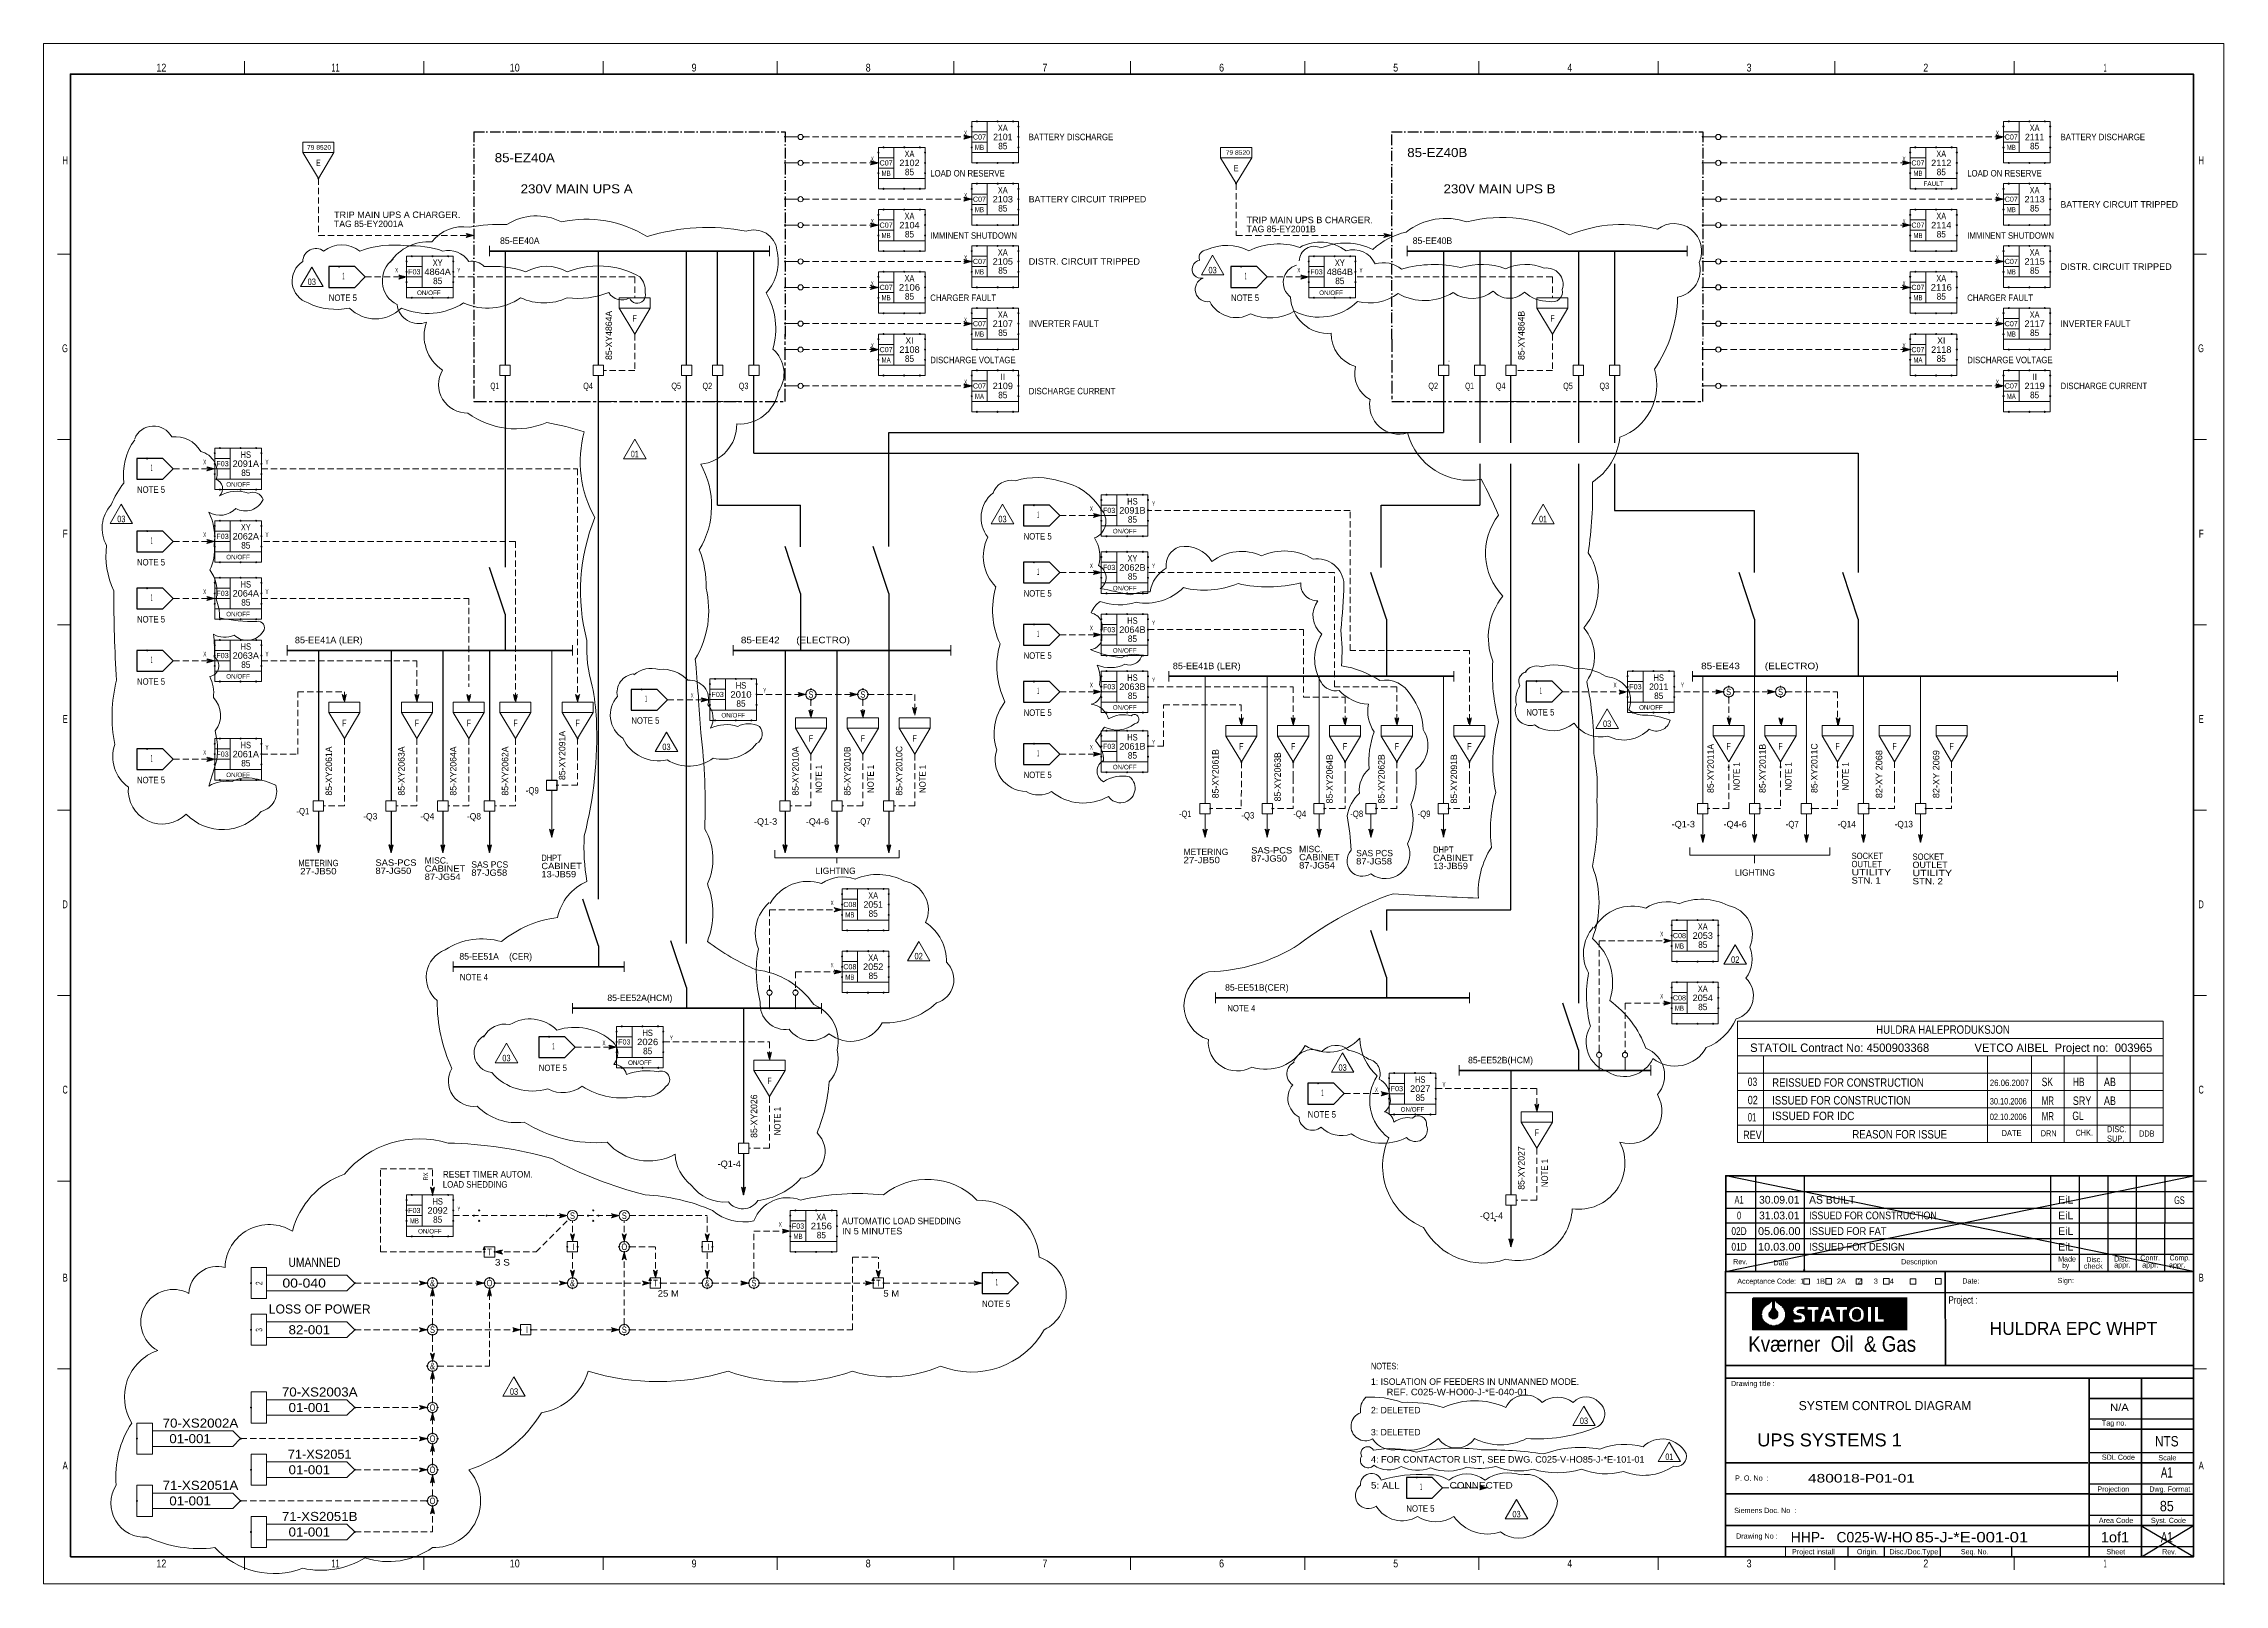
# Model space of a CAD drawing. Header units: millimetres. Extents: x 0 to 841, y 0 to 594.
import ezdxf
from ezdxf.enums import TextEntityAlignment as Align

# ---------------------------------------------------------------- set-up
doc = ezdxf.new("R2010")
doc.units = ezdxf.units.MM
doc.header["$LTSCALE"] = 0.81
doc.header["$PDMODE"] = 32
doc.header["$PDSIZE"] = 0.405
for name, pattern in [('DOT_DASHED', [7.7, 5, -1.2, 0.3, -1.2]), ('LONG_DASH_SHORT_DASH', [9.9, 6, -1.2, 1.5, -1.2]), ('MEDIUM_DASHED', [4.5, 3, -1.5])]:
    doc.linetypes.add(name, pattern=pattern)
for name, color, linetype, lineweight in [('1', 7, 'Continuous', 13), ('12', 7, 'Continuous', 13), ('34', 7, 'Continuous', 25), ('46', 7, 'MEDIUM_DASHED', 13), ('47', 7, 'Continuous', 13), ('48', 7, 'Continuous', 13), ('49', 7, 'Continuous', 13), ('50', 7, 'Continuous', 13), ('51', 7, 'Continuous', 13), ('53', 7, 'Continuous', 13), ('9', 7, 'Continuous', 13)]:
    doc.layers.add(name, color=color, linetype=linetype, lineweight=lineweight)
for name, color, linetype in [('2', 7, 'Continuous'), ('35', 7, 'Continuous'), ('36', 7, 'Continuous'), ('45', 7, 'Continuous')]:
    doc.layers.add(name, color=color, linetype=linetype)

msp = doc.modelspace()

# ---------------------------------------------------------------- texts
at = {"layer": '1'}
for s, width, p in [('12', 0.85, (45.4146, 583.2346)), ('11', 0.65, (112.5772, 583.2346)), ('10', 0.85, (181.7358, 583.2346)), ('9', 0.85, (250.9051, 583.2346)), ('8', 0.85, (318.0634, 583.2346)), ('7', 0.85, (386.224, 583.2346)), ('6', 0.85, (454.3846, 583.2346)), ('5', 0.85, (521.5429, 583.2346)), ('4', 0.85, (588.7012, 583.2346)), ('3', 0.85, (657.8642, 583.2346)), ('2', 0.85, (726.0248, 583.2346)), ('1', 0.4, (795.1799, 583.2346)), ('12', 0.85, (45.4146, 6.3543)), ('11', 0.65, (112.5772, 6.3543)), ('10', 0.85, (181.7358, 6.3543)), ('9', 0.85, (250.9051, 6.3543)), ('8', 0.85, (318.0634, 6.3543)), ('7', 0.85, (386.224, 6.3543)), ('6', 0.85, (454.3846, 6.3543)), ('5', 0.85, (521.5429, 6.3543)), ('4', 0.85, (588.7012, 6.3543)), ('3', 0.85, (657.8642, 6.3543)), ('2', 0.85, (726.0248, 6.3543)), ('1', 0.4, (795.1799, 6.3543))]:
    msp.add_text(s, height=3.02, dxfattribs=dict(at, width=width)).set_placement(p, align=Align.CENTER)
for s, width, p in [('H', 0.65, (9.3283, 547.4945)), ('H', 0.65, (833.2701, 547.4945)), ('G', 0.65, (9.3283, 475.0071)), ('G', 0.65, (833.2701, 475.0071)), ('F', 0.8, (9.3283, 403.526)), ('F', 0.8, (833.2701, 403.526)), ('E', 0.75, (9.3283, 332.0449)), ('E', 0.75, (833.2701, 332.0449)), ('D', 0.65, (9.3283, 260.5646)), ('D', 0.65, (833.2701, 260.5646)), ('C', 0.65, (9.3283, 189.0835)), ('C', 0.65, (833.2701, 189.0835)), ('B', 0.75, (9.3283, 116.5961)), ('B', 0.75, (833.2701, 116.5961)), ('A', 0.75, (9.3283, 44.1087)), ('A', 0.75, (833.2701, 44.1087))]:
    msp.add_text(s, height=3.02, dxfattribs=dict(at, width=width)).set_placement(p, align=Align.RIGHT)
for s, height, width, p in [('Made', 2.013, 0.85, (777.0953, 124.2937)), ('Disc.', 2.013, 0.9, (787.9386, 124.0717)), ('Disc.', 2.013, 0.9, (798.6913, 124.2929)), ('Comp.', 2.013, 0.8, (820.0591, 124.7354)), ('Rev.', 2.013, 0.8, (651.7496, 123.2803)), ('Date', 2.013, 0.9, (667.2386, 122.8402)), ('Date:', 2.013, 0.9, (740.0945, 115.8173)), ('Sign:', 2.013, 0.9, (776.8646, 115.9827)), ('by', 2.013, 0.75, (778.6441, 121.7756)), ('check', 2.013, 0.95, (786.9811, 121.5543)), ('Project :', 2.867, 0.8, (734.7843, 108.074)), ('Kværner  Oil  & Gas', 6.013, 0.9, (657.5551, 89.4992)), ('N/A', 2.813, 1.15, (797.1079, 66.6598)), ('480018-P01-01', 3.313, 1.35, (680.5795, 39.085)), ('SDL Code', 2.013, 0.9, (793.9449, 47.8362)), ('Scale', 2.013, 0.95, (815.7315, 47.6323)), ('P. O. No  :', 2.013, 0.95, (652.463, 39.7906)), ('Dwg. Format', 2.013, 0.9, (812.2228, 35.5512)), ('Syst. Code', 2.013, 0.9, (812.8496, 23.4693)), ('Seq. No.', 2.013, 0.85, (739.552, 11.3882)), ('Sheet', 2.013, 0.95, (795.6843, 11.3882)), ('Rev.', 2.013, 0.8, (817.2346, 11.3882))]:
    msp.add_text(s, height=height, dxfattribs=dict(at, width=width)).set_placement(p)
for s, p in [('Contr.', (808.7598, 124.7354)), ('Acceptance Code:  1      1B      2A      2      3      4  ', (653.2976, 115.7339)), ('Description', (716.4953, 123.2244)), ('appr.', (798.6913, 121.9969)), ('appr.', (809.4898, 121.9969)), ('appr.', (819.8315, 121.9969)), ('Drawing title :', (650.8654, 76.2567)), ('Tag no.', (793.9409, 61.0378)), ('Projection', (792.1756, 35.5512)), ('Siemens Doc. No  :', (652.111, 27.315)), ('Area Code', (792.7646, 23.4693)), ('Drawing No :', (652.8472, 17.4291)), ('Project install', (674.3984, 11.3882)), ('Origin.', (699.4575, 11.3882)), ('Disc./Doc.Type', (711.9866, 11.3882))]:
    msp.add_text(s, height=2.013, dxfattribs=at).set_placement(p)
at = {"layer": '12'}
for s, height, width, p in [('BATTERY DISCHARGE', 2.5, 0.9, (380, 556.7496)), ('BATTERY DISCHARGE', 2.5, 0.9, (778, 556.7496)), ('79 8520', 1.75, 1.1, (101.6, 553.1244)), ('85-EZ40A', 3.5, 1.1, (174, 548.2504)), ('79 8520', 1.75, 1.1, (456, 551.1252)), ('85-EZ40B', 3.5, 1.1, (526, 550.2504)), ('230V MAIN UPS A', 3.5, 1.1, (184, 536.2504)), ('LOAD ON RESERVE', 2.5, 0.9, (342, 542.7496)), ('230V MAIN UPS B', 3.5, 1.1, (540, 536.2504)), ('LOAD ON RESERVE', 2.5, 0.9, (742, 542.7496)), ('TRIP MAIN UPS A CHARGER. ', 2.5, 1.05, (112, 526.7496)), ('TRIP MAIN UPS B CHARGER. ', 2.5, 1.05, (464, 524.7496)), ('IMMINENT SHUTDOWN', 2.5, 0.9, (342, 518.7496)), ('IMMINENT SHUTDOWN', 2.5, 0.9, (742, 518.7496)), ('DISTR. CIRCUIT TRIPPED', 2.5, 1.05, (380, 508.7496)), ('DISTR. CIRCUIT TRIPPED', 2.5, 1.05, (778, 506.7496)), ('NOTE 5', 2.5, 0.9, (109.9969, 494.748)), ('CHARGER FAULT', 2.5, 0.9, (342, 494.7496)), ('NOTE 5', 2.5, 0.9, (457.9969, 494.748)), ('CHARGER FAULT', 2.5, 0.9, (742, 494.7496)), ('INVERTER FAULT', 2.5, 0.95, (380, 484.7496)), ('INVERTER FAULT', 2.5, 0.95, (778, 484.7496)), ('DISCHARGE VOLTAGE', 2.5, 0.9, (342, 470.7496)), ('DISCHARGE VOLTAGE', 2.5, 0.9, (742, 470.7496)), ('DISCHARGE CURRENT', 2.5, 0.9, (778, 460.7496)), ('DISCHARGE CURRENT', 2.5, 0.9, (380, 458.7496)), ('NOTE 5', 2.5, 0.9, (35.9969, 420.748)), ('NOTE 5', 2.5, 0.9, (377.9969, 402.748)), ('NOTE 5', 2.5, 0.9, (35.9969, 392.748)), ('NOTE 5', 2.5, 0.9, (377.9969, 380.748)), ('NOTE 5', 2.5, 0.9, (35.9969, 370.748)), ('NOTE 5', 2.5, 0.9, (377.9969, 356.748)), ('NOTE 5', 2.5, 0.9, (35.9969, 346.748)), ('NOTE 5', 2.5, 0.9, (377.9969, 334.748)), ('NOTE 5', 2.5, 0.9, (571.8945, 334.8835)), ('NOTE 5', 2.5, 0.9, (226.6843, 331.7016)), ('NOTE 5', 2.5, 0.9, (35.9969, 308.748)), ('NOTE 5', 2.5, 0.9, (377.9969, 310.748)), ('-Q9', 2.5, 0.9, (186, 304.7496)), ('-Q1-3', 2.5, 1.05, (274, 292.7496)), ('-Q4-6', 2.5, 1.05, (294, 292.7496)), ('-Q7', 2.5, 0.9, (314, 292.7496)), ('-Q1', 2.5, 0.85, (438, 295.7173)), ('-Q3', 2.5, 0.9, (462, 295.1433)), ('-Q4', 2.5, 0.9, (482, 295.726)), ('-Q8', 2.5, 0.9, (504, 295.726)), ('-Q9', 2.5, 0.9, (529.9724, 295.726)), ('-Q1-3', 2.5, 1.05, (628, 291.7496)), ('-Q4-6', 2.5, 1.05, (648, 291.7496)), ('-Q7', 2.5, 0.9, (672, 291.7496)), ('-Q14', 2.5, 0.95, (692, 291.7496)), ('-Q13', 2.5, 0.95, (714, 291.7496)), ('SAS-PCS ', 2.45, 1.1, (128, 276.9252)), ('CABINET ', 2.45, 1.1, (192, 275.626)), ('DHPT', 2.45, 0.85, (192, 278.7748)), ('27-JB50', 2.45, 1.15, (439.7, 277.9252)), ('87-JG50', 2.45, 1.1, (465.8, 278.5252)), ('SAS-PCS ', 2.45, 1.1, (465.8, 281.6756)), ('87-JG54', 2.45, 1.1, (484.3, 275.8764)), ('CABINET ', 2.45, 1.1, (484.3, 279.0252)), ('87-JG58', 2.45, 1.1, (506.3, 277.4512)), ('CABINET ', 2.45, 1.1, (536, 278.7748)), ('DHPT', 2.45, 0.85, (536, 281.9236)), ('13-JB59', 2.45, 1.1, (536, 275.626)), ('SOCKET', 2.45, 0.9, (697.4, 279.5252)), ('OUTLET', 2.45, 0.9, (697.4, 276.3756)), ('SOCKET', 2.45, 0.9, (720.9, 279.2252)), ('OUTLET ', 2.45, 1.05, (720.9, 276.0756)), ('87-JG50', 2.45, 1.1, (128, 273.7748)), ('87-JG54', 2.45, 1.1, (147, 271.4756)), ('CABINET ', 2.45, 1.1, (147, 274.6244)), ('87-JG58', 2.45, 1.1, (165, 273.0504)), ('13-JB59', 2.45, 1.1, (192, 272.4772)), ('STN. 1', 2.45, 1.1, (697.4, 270.0756)), ('UTILITY ', 2.45, 1.25, (697.4, 273.2252)), ('STN. 2', 2.45, 1.15, (720.9, 269.7756)), ('UTILITY ', 2.45, 1.25, (720.9, 272.9252)), ('NOTE 5', 2.5, 0.9, (190.9969, 197.748)), ('NOTE 5', 2.5, 0.9, (487.6543, 179.8016)), ('-Q1-4', 2.5, 1.05, (260, 160.7496)), ('LOAD SHEDDING', 2.5, 0.9, (154, 152.8)), ('RESET TIMER AUTOM.', 2.5, 0.95, (154, 156.7)), ('-Q1-4', 2.5, 1.05, (554, 140.7496)), ('AUTOMATIC LOAD SHEDDING', 2.5, 0.95, (308, 138.7)), ('IN 5 MINUTES', 2.5, 1.05, (308, 134.8)), ('NOTE 5', 2.5, 0.9, (362, 106.7496)), ('NOTES:', 2.5, 0.85, (512, 82.7496)), ('REF. C025-W-HO00-J-*E-040-01', 2.5, 1.1, (518, 72.7496)), ('4: FOR CONTACTOR LIST, SEE DWG. C025-V-HO85-J-*E-101-01', 2.5, 1.05, (512, 46.7496)), ('5: ALL                  CONNECTED', 2.5, 1.15, (512, 36.7496)), ('NOTE 5', 2.5, 0.9, (525.6543, 27.8016))]:
    msp.add_text(s, height=height, dxfattribs=dict(at, width=width)).set_placement(p)
for s, height, p in [('BATTERY CIRCUIT TRIPPED', 2.5, (380, 532.7496)), ('BATTERY CIRCUIT TRIPPED', 2.5, (778, 530.7496)), ('TAG 85-EY2001A', 2.5, (112, 523.2496)), ('TAG 85-EY2001B', 2.5, (464, 521.2496)), ('MISC.', 2.45, (147, 277.774)), ('SAS PCS', 2.45, (165, 276.1992)), ('METERING ', 2.45, (439.7, 281.0756)), ('MISC.', 2.45, (484.3, 282.1748)), ('SAS PCS', 2.45, (506.3, 280.6)), ('LIGHTING', 2.45, (297.8, 273.7756)), ('LIGHTING', 2.45, (652.4, 273.0756)), ('1: ISOLATION OF FEEDERS IN UNMANNED MODE.', 2.5, (512, 76.7496)), ('2: DELETED', 2.5, (512, 65.7496)), ('3: DELETED', 2.5, (512, 57.2496))]:
    msp.add_text(s, height=height, dxfattribs=at).set_placement(p)
for s, height, p in [('85-EE40A', 2.5, (183.674, 516.7496)), ('85-EE40B', 2.5, (535.7291, 516.7496)), ('-Q3', 2.45, (126, 294.7748)), ('-Q4', 2.45, (148, 294.7748)), ('-Q8', 2.45, (166, 294.7748)), ('85-EE51A', 2.5, (167.9921, 240.7496)), ('85-EE52A(HCM)', 2.5, (229.9921, 224.7496)), ('85-EE51B(CER)', 2.5, (467.9921, 228.7496)), ('85-EE52B(HCM)', 2.5, (561.9921, 200.7496))]:
    msp.add_text(s, height=height, dxfattribs=at).set_placement(p, align=Align.CENTER)
for s, height, width, p in [('1', 2.5, 0.35, (115.6583, 503.126)), ('1', 2.5, 0.35, (463.6583, 503.126)), ('F', 2.5, 0.65, (228.0004, 486.7496)), ('F', 2.5, 0.65, (582.0004, 486.7496)), ('Q1', 2.5, 0.6, (174.0102, 460.7496)), ('Q4', 2.5, 0.7, (210.0083, 460.7496)), ('Q5', 2.5, 0.7, (244.011, 460.7496)), ('Q2', 2.5, 0.7, (256.0083, 460.7496)), ('Q3', 2.5, 0.7, (270.0083, 460.7496)), ('Q2', 2.5, 0.7, (536.0106, 460.7496)), ('Q1', 2.5, 0.6, (550.0102, 460.7496)), ('Q4', 2.5, 0.7, (562.0083, 460.7496)), ('Q5', 2.5, 0.7, (588.0079, 460.7496)), ('Q3', 2.5, 0.7, (602.0083, 460.7496)), ('1', 2.5, 0.35, (41.6583, 429.126)), ('1', 2.5, 0.35, (383.6583, 411.126)), ('1', 2.5, 0.35, (41.6583, 401.126)), ('1', 2.5, 0.35, (383.6583, 389.126)), ('1', 2.5, 0.35, (41.6583, 379.126)), ('85-EE41A (LER)', 2.5, 1.05, (109.9921, 362.7496)), ('85-EE42      (ELECTRO)', 2.5, 1.15, (290, 362.7496)), ('1', 2.5, 0.35, (383.6583, 365.126)), ('1', 2.5, 0.35, (41.6583, 355.126)), ('85-EE41B (LER)', 2.5, 1.05, (448.6457, 352.7496)), ('85-EE43         (ELECTRO)', 2.5, 1.15, (662, 352.7496)), ('1', 2.5, 0.35, (383.6583, 343.126)), ('1', 2.5, 0.35, (577.5559, 343.2614)), ('1', 2.5, 0.35, (232.3457, 340.0795)), ('F', 2.5, 0.65, (116.0004, 330.7496)), ('F', 2.5, 0.65, (144.0004, 330.7496)), ('F', 2.5, 0.65, (164.0004, 330.7496)), ('F', 2.5, 0.65, (182.0004, 330.7496)), ('F', 2.5, 0.65, (206.0004, 330.7496)), ('F', 2.5, 0.65, (296.0004, 324.7496)), ('F', 2.5, 0.65, (316.0004, 324.7496)), ('F', 2.5, 0.65, (336.0004, 324.7496)), ('1', 2.5, 0.35, (383.6583, 319.126)), ('F', 2.5, 0.65, (462.0114, 321.726)), ('F', 2.5, 0.65, (482.0004, 321.726)), ('F', 2.5, 0.65, (502.0004, 321.726)), ('F', 2.5, 0.65, (522.0004, 321.726)), ('F', 2.5, 0.65, (549.9728, 321.726)), ('F', 2.5, 0.65, (650.0004, 321.7496)), ('F', 2.5, 0.65, (670.0004, 321.7496)), ('F', 2.5, 0.65, (692.0004, 321.7496)), ('F', 2.5, 0.65, (714.0004, 321.7496)), ('F', 2.5, 0.65, (736.0004, 321.7496)), ('1', 2.5, 0.35, (41.6583, 317.126)), ('-Q1', 2.45, 0.9, (100, 296.7748)), ('METERING', 2.45, 0.9, (106, 276.7748)), ('27-JB50', 2.45, 1.15, (106, 273.6244)), ('(CER)', 2.5, 0.95, (183.9921, 240.7496)), ('NOTE 4', 2.5, 0.9, (165.9921, 232.7496)), ('NOTE 4', 2.5, 0.9, (461.9921, 220.7496)), ('1', 2.5, 0.35, (196.6583, 206.126)), ('F', 2.5, 0.65, (280.0004, 192.7496)), ('1', 2.5, 0.35, (493.3157, 188.1795)), ('F', 2.5, 0.65, (576.0004, 172.7496)), ('1', 2.5, 0.35, (367.6614, 115.1276)), ('1', 2.5, 0.35, (531.3157, 36.1795))]:
    msp.add_text(s, height=height, dxfattribs=dict(at, width=width)).set_placement(p, align=Align.CENTER)
for s, p in [('85-XY4864A', (219.2504, 472)), ('85-XY4864B', (571.2504, 472)), ('85-XY2091A', (201.2504, 310)), ('85-XY2061A', (111.2504, 304)), ('85-XY2063A', (139.2504, 304)), ('85-XY2064A', (159.2504, 304)), ('85-XY2062A', (179.2504, 304)), ('85-XY2010A', (291.2504, 304)), ('85-XY2010B', (311.2504, 304)), ('85-XY2010C', (331.2504, 304)), ('85-XY2061B', (453.2504, 302.9677)), ('85-XY2063B', (477.2504, 301.7638)), ('85-XY2064B', (497.2504, 300.9764)), ('85-XY2062B', (517.2504, 300.9764)), ('85-XY2091B', (545.2228, 300.9764)), ('85-XY2011A', (644.2504, 305)), ('85-XY2011B', (664.2504, 305)), ('85-XY2011C', (684.2504, 305)), ('85-XY2026', (275.2504, 172)), ('85-XY2027', (571.2504, 152))]:
    msp.add_text(s, height=2.5, rotation=90, dxfattribs=at).set_placement(p)
for s, width, p in [('82-XY 2068', 1.05, (709.2504, 303)), ('82-XY 2069', 1.05, (731.2504, 303)), ('NOTE 1', 0.9, (300.2504, 305)), ('NOTE 1', 0.9, (320.2504, 305)), ('NOTE 1', 0.9, (340.2504, 305)), ('NOTE 1', 0.9, (654.2504, 306)), ('NOTE 1', 0.9, (674.2504, 306)), ('NOTE 1', 0.9, (696.2504, 306)), ('NOTE 1', 0.9, (284.2504, 173)), ('NOTE 1', 0.9, (580.2504, 153))]:
    msp.add_text(s, height=2.5, rotation=90, dxfattribs=dict(at, width=width)).set_placement(p)
at = {"layer": '12', "width": 0.6}
for s, p in [('2', (84.3213, 115.937)), ('3', (84.3213, 97.937))]:
    msp.add_text(s, height=2.5, rotation=90, dxfattribs=at).set_placement(p, align=Align.CENTER)
at = {"layer": '2'}
for s, height, width, p in [('A1', 3, 0.6, (653.9996, 146.622)), ('0', 3, 0.65, (654, 140.5811)), ('GS', 3, 0.65, (823.8579, 146.4646)), ('02D', 3, 0.8, (653.9909, 134.5409)), ('05.06.00', 3, 1.05, (669.4996, 134.5409)), ('01D', 3, 0.8, (653.9909, 128.5)), ('10.03.00', 3, 1.05, (669.4996, 128.5)), ('NTS', 4, 0.85, (818.9862, 53)), ('A1', 4, 0.7, (819, 41)), ('85', 4, 0.9, (819, 28)), ('1of1', 4, 1.05, (799, 16)), ('A1', 4, 0.7, (819, 16))]:
    msp.add_text(s, height=height, dxfattribs=dict(at, width=width)).set_placement(p, align=Align.CENTER)
for s, height, p in [('30.09.01', 3, (669.5, 146.622)), ('31.03.01', 3, (669.5, 140.5811)), ('EiL', 3, (780, 146.622)), ('EiL', 3, (780, 140.5811)), ('EiL', 3, (780, 134.5409)), ('EiL', 3, (780, 128.5)), ('HULDRA EPC WHPT', 5, (782.9827, 96))]:
    msp.add_text(s, height=height, dxfattribs=at).set_placement(p, align=Align.CENTER)
for s, height, p in [('AS BUILT', 3, (681, 146.622)), ('SYSTEM CONTROL DIAGRAM', 3.5, (677, 67))]:
    msp.add_text(s, height=height, dxfattribs=at).set_placement(p)
for s, height, width, p in [('ISSUED FOR CONSTRUCTION', 3, 0.85, (681, 140.5811)), ('ISSUED FOR FAT', 3, 0.9, (681, 134.5409)), ('ISSUED FOR DESIGN', 3, 0.9, (681, 128.5)), ('UPS SYSTEMS 1', 5, 1.05, (661, 53)), ('85-J-*E-001-01', 4, 1.2, (722, 16))]:
    msp.add_text(s, height=height, dxfattribs=dict(at, width=width)).set_placement(p)
for s, p in [('HHP-', (687, 16)), ('C025-W-HO', (721, 16))]:
    msp.add_text(s, height=4, dxfattribs=at).set_placement(p, align=Align.RIGHT)
at = {"layer": '34'}
for s, width, p in [('DATE', 0.85, (755.2504, 172.6606)), ('DRN', 0.75, (770.3843, 172.6071)), ('CHK.', 0.75, (783.8047, 172.8102)), ('SUP.', 0.8, (795.9339, 170.5409)), ('DISC.', 0.75, (795.9339, 174.1913)), ('DDB', 0.75, (808.3244, 172.5031))]:
    msp.add_text(s, height=2.34, dxfattribs=dict(at, width=width)).set_placement(p)
at = {"layer": '35'}
for s, height, width, p in [('03', 3.25, 0.75, (657.3543, 192.0016)), ('REISSUED FOR CONSTRUCTION', 3.25, 0.85, (666.7717, 191.7181)), ('26.06.2007', 2.5, 0.9, (750.7244, 191.9748)), ('SK', 3.25, 0.75, (770.7339, 191.9488)), ('HB', 3.25, 0.75, (782.7339, 191.9488)), ('AB', 3.25, 0.8, (794.7339, 191.9488)), ('02', 3.25, 0.8, (657.3543, 184.9614)), ('ISSUED FOR CONSTRUCTION', 3.25, 0.85, (666.7717, 184.8512)), ('30.10.2006', 2.5, 0.85, (750.7244, 184.8638)), ('MR', 3.25, 0.7, (770.7339, 184.7079)), ('SRY', 3.25, 0.8, (782.7339, 184.7079)), ('AB', 3.25, 0.8, (794.7339, 184.7079)), ('01', 3.25, 0.65, (657.3858, 178.3315)), ('ISSUED FOR IDC ', 3.25, 0.9, (666.7717, 178.8512)), ('02.10.2006', 2.5, 0.85, (750.7244, 178.8638)), ('MR', 3.25, 0.7, (770.7339, 178.7079)), ('GL', 3.25, 0.75, (782.5669, 178.8638)), ('REV', 3.25, 0.8, (655.5795, 171.5031)), ('REASON FOR ISSUE', 3.25, 0.85, (697.7071, 171.7614))]:
    msp.add_text(s, height=height, dxfattribs=dict(at, width=width)).set_placement(p)
at = {"layer": '36', "width": 0.85}
msp.add_text('HULDRA HALEPRODUKSJON', height=3.25, dxfattribs=at).set_placement((706.9165, 212.1409))
at = {"layer": '36'}
for s, p in [('STATOIL Contract No: 4500903368', (658.2614, 205.1315)), ('VETCO AIBEL  Project no:  003965', (744.7969, 205.1331))]:
    msp.add_text(s, height=3.25, dxfattribs=at).set_placement(p)
at = {"layer": '45', "width": 0.6}
for s, p in [('X', (355.0669, 558.626)), ('X', (753.0669, 558.626)), ('X', (319.0669, 548.626)), ('X', (717.0669, 548.626)), ('X', (355.0669, 534.626)), ('X', (753.0669, 534.626)), ('X', (319.0669, 524.626)), ('X', (717.0669, 524.626)), ('X', (135.5811, 505.7441)), ('Y', (159.5811, 505.7441)), ('X', (355.0669, 510.626)), ('X', (483.5811, 505.7441)), ('Y', (507.5811, 505.7441)), ('X', (753.0669, 510.626)), ('X', (319.0669, 500.626)), ('X', (717.0669, 500.626)), ('X', (355.0669, 486.626)), ('X', (753.0669, 486.626)), ('X', (319.0669, 476.626)), ('X', (717.0669, 476.626)), ('X', (355.0669, 462.626)), ('X', (753.0669, 462.626)), ('X', (61.5811, 431.7441)), ('Y', (85.5811, 431.7441)), ('X', (403.5811, 413.7441)), ('Y', (427.5811, 415.7441)), ('X', (61.5811, 403.7441)), ('Y', (85.5811, 403.7441)), ('X', (403.5811, 391.7441)), ('Y', (427.5811, 391.7441)), ('X', (61.5811, 381.7441)), ('Y', (85.5811, 381.7441)), ('Y', (427.5811, 369.7441)), ('X', (403.5811, 367.7441)), ('X', (61.5811, 357.7441)), ('Y', (85.5811, 357.7441)), ('Y', (277.5811, 343.7441)), ('X', (403.5811, 345.7441)), ('Y', (427.5811, 347.7441)), ('X', (605.5811, 345.7441)), ('Y', (631.5811, 345.7441)), ('X', (249.5811, 341.7441)), ('X', (61.5811, 319.7441)), ('Y', (85.5811, 321.7441)), ('X', (403.5811, 321.7441)), ('Y', (427.5811, 323.7441)), ('X', (303.5811, 261.7441)), ('X', (623.5811, 249.7441)), ('X', (303.5811, 237.7441)), ('X', (623.5811, 225.7441)), ('Y', (241.5811, 209.7441)), ('X', (215.5811, 207.7441)), ('Y', (539.5811, 191.7441)), ('X', (513.5811, 189.7441)), ('Y', (159.5811, 143.7441)), ('X', (283.5811, 137.7441))]:
    msp.add_text(s, height=1.75, dxfattribs=at).set_placement(p)
at = {"layer": '45', "width": 0.75}
msp.add_text('RX', height=1.75, rotation=90, dxfattribs=at).set_placement((148.2559, 155.5811))
at = {"layer": '49'}
for s, width, p in [('00-040', 1.15, (100.5, 114.2504)), ('UMANNED', 0.85, (104.5, 122.2504)), ('82-001', 1.1, (102.5, 96.2504)), ('70-XS2003A', 1.1, (106.5, 72.2504)), ('01-001', 1.1, (102.5, 66.2504)), ('70-XS2002A', 1.1, (60.5, 60.2504)), ('01-001', 1.1, (56.5, 54.2504)), ('71-XS2051', 1.05, (106.5, 48.2504)), ('01-001', 1.1, (102.5, 42.2504)), ('71-XS2051A', 1.1, (60.5, 36.2504)), ('01-001', 1.1, (56.5, 30.2504)), ('71-XS2051B', 1.1, (106.5, 24.2504)), ('01-001', 1.1, (102.5, 18.2504))]:
    msp.add_text(s, height=3.5, dxfattribs=dict(at, width=width)).set_placement(p, align=Align.CENTER)
msp.add_text('LOSS OF POWER', height=3.5, dxfattribs=at).set_placement((106.5, 104.2504), align=Align.CENTER)
at = {"layer": '50'}
for s, height, width, p in [('C07', 2, 0.9, (361, 557)), ('XA', 2.5, 0.85, (369.9913, 560.2496)), ('85', 2.5, 0.95, (369.9996, 553.2496)), ('C07', 2, 0.9, (759, 557)), ('XA', 2.5, 0.85, (767.9913, 560.2496)), ('85', 2.5, 0.95, (767.9996, 553.2496)), ('C07', 2, 0.9, (325, 547)), ('2102', 2.5, 1.05, (334, 546.7496)), ('XA', 2.5, 0.85, (333.9913, 550.2496)), ('MB', 2, 0.7, (361, 553)), ('C07', 2, 0.9, (723, 547)), ('2112', 2.5, 1.05, (732, 546.7496)), ('XA', 2.5, 0.85, (731.9913, 550.2496)), ('MB', 2, 0.7, (759, 553)), ('MB', 2, 0.7, (325, 543)), ('85', 2.5, 0.95, (333.9996, 543.2496)), ('XA', 2.5, 0.85, (369.9913, 536.2496)), ('MB', 2, 0.7, (723, 543)), ('FAULT', 1.75, 0.95, (728.9937, 539.1252)), ('85', 2.5, 0.95, (731.9996, 543.2496)), ('XA', 2.5, 0.85, (767.9913, 536.2496)), ('C07', 2, 0.9, (361, 533)), ('MB', 2, 0.7, (361, 529)), ('2103', 2.5, 1.05, (370, 532.7496)), ('85', 2.5, 0.95, (369.9996, 529.2496)), ('C07', 2, 0.9, (759, 533)), ('MB', 2, 0.7, (759, 529)), ('2113', 2.5, 1.05, (768, 532.7496)), ('85', 2.5, 0.95, (767.9996, 529.2496)), ('C07', 2, 0.9, (325, 523)), ('2104', 2.5, 1.05, (334, 522.7496)), ('XA', 2.5, 0.85, (333.9913, 526.2496)), ('85', 2.5, 0.95, (333.9996, 519.2496)), ('C07', 2, 0.9, (723, 523)), ('2114', 2.5, 1.05, (732, 522.7496)), ('XA', 2.5, 0.85, (731.9913, 526.2496)), ('85', 2.5, 0.95, (731.9996, 519.2496)), ('MB', 2, 0.7, (325, 519)), ('XA', 2.5, 0.85, (369.9913, 512.2496)), ('MB', 2, 0.7, (723, 519)), ('XA', 2.5, 0.85, (767.9913, 512.2496)), ('4864A', 2.5, 1.05, (152, 504.7496)), ('XY', 2.5, 0.85, (151.9909, 508.2496)), ('XA', 2.5, 0.85, (333.9913, 502.2496)), ('C07', 2, 0.9, (361, 509)), ('MB', 2, 0.7, (361, 505)), ('2105', 2.5, 1.05, (370, 508.7496)), ('85', 2.5, 0.95, (369.9996, 505.2496)), ('03', 2.5, 0.75, (450.9193, 505.4087)), ('4864B', 2.5, 1.05, (500, 504.7496)), ('XY', 2.5, 0.85, (499.9909, 508.2496)), ('XA', 2.5, 0.85, (731.9913, 502.2496)), ('C07', 2, 0.9, (759, 509)), ('MB', 2, 0.7, (759, 505)), ('2115', 2.5, 1.05, (768, 508.7496)), ('85', 2.5, 0.95, (767.9996, 505.2496)), ('03', 2.5, 0.75, (103.4421, 500.9024)), ('ON/OFF', 1.75, 0.95, (148.5937, 497.052)), ('85', 2.5, 0.95, (151.9996, 501.2496)), ('C07', 2, 0.9, (325, 499)), ('MB', 2, 0.7, (325, 495)), ('2106', 2.5, 1.1, (333.9996, 498.7496)), ('85', 2.5, 0.95, (333.9996, 495.2496)), ('ON/OFF', 1.75, 0.95, (496.5937, 497.052)), ('85', 2.5, 0.95, (499.9996, 501.2496)), ('C07', 2, 0.9, (723, 499)), ('MB', 2, 0.7, (723, 495)), ('2116', 2.5, 1.1, (731.9996, 498.7496)), ('85', 2.5, 0.95, (731.9996, 495.2496)), ('XA', 2.5, 0.85, (369.9913, 488.2496)), ('XA', 2.5, 0.85, (767.9913, 488.2496)), ('C07', 2, 0.9, (361, 485)), ('MB', 2, 0.7, (361, 481)), ('2107', 2.5, 1.05, (370, 484.7496)), ('85', 2.5, 0.95, (369.9996, 481.2496)), ('C07', 2, 0.9, (759, 485)), ('MB', 2, 0.7, (759, 481)), ('2117', 2.5, 1.05, (768, 484.7496)), ('85', 2.5, 0.95, (767.9996, 481.2496)), ('C07', 2, 0.9, (325, 475)), ('MA', 2, 0.7, (324.9929, 471)), ('2108', 2.5, 1.05, (334, 474.7496)), ('85', 2.5, 0.95, (333.9996, 471.2496)), ('C07', 2, 0.9, (723, 475)), ('MA', 2, 0.7, (722.9929, 471)), ('2118', 2.5, 1.05, (732, 474.7496)), ('85', 2.5, 0.95, (731.9996, 471.2496)), ('C07', 2, 0.9, (361, 461)), ('2109', 2.5, 1.05, (370, 460.7496)), ('C07', 2, 0.9, (759, 461)), ('2119', 2.5, 1.05, (768, 460.7496)), ('MA', 2, 0.7, (360.9929, 457)), ('85', 2.5, 0.95, (369.9996, 457.2496)), ('MA', 2, 0.7, (758.9929, 457)), ('85', 2.5, 0.95, (767.9996, 457.2496)), ('2091A', 2.5, 1.05, (77.9913, 430.7496)), ('HS', 2.5, 0.8, (77.9909, 434.2496)), ('85', 2.5, 0.95, (77.9996, 427.2496)), ('01', 2.5, 0.65, (228.0339, 434.4843)), ('ON/OFF', 1.75, 0.95, (75, 423.1252)), ('2091B', 2.5, 1.05, (420, 412.7496)), ('HS', 2.5, 0.8, (419.9909, 416.2496)), ('03', 2.5, 0.75, (29.9752, 409.4362)), ('2062A', 2.5, 1.05, (77.9913, 402.7496)), ('XY', 2.5, 0.85, (77.9909, 406.2496)), ('03', 2.5, 0.75, (369.8713, 409.4016)), ('ON/OFF', 1.75, 0.95, (417, 405.1252)), ('85', 2.5, 0.95, (419.9996, 409.2496)), ('01', 2.5, 0.65, (578.3882, 409.4118)), ('ON/OFF', 1.75, 0.95, (75, 395.1252)), ('85', 2.5, 0.95, (77.9996, 399.2496)), ('XY', 2.5, 0.85, (419.9909, 394.2496)), ('2062B', 2.5, 1.05, (420, 390.7496)), ('85', 2.5, 0.95, (419.9996, 387.2496)), ('2064A', 2.5, 1.05, (77.9913, 380.7496)), ('HS', 2.5, 0.8, (77.9909, 384.2496)), ('85', 2.5, 0.95, (77.9996, 377.2496)), ('ON/OFF', 1.75, 0.95, (417, 383.1252)), ('ON/OFF', 1.75, 0.95, (75, 373.1252)), ('HS', 2.5, 0.8, (419.9909, 370.2496)), ('HS', 2.5, 0.8, (77.9909, 360.2496)), ('2064B', 2.5, 1.05, (420, 366.7496)), ('85', 2.5, 0.95, (419.9996, 363.2496)), ('2063A', 2.5, 1.05, (77.9913, 356.7496)), ('85', 2.5, 0.95, (77.9996, 353.2496)), ('ON/OFF', 1.75, 0.95, (417, 359.1252)), ('ON/OFF', 1.75, 0.95, (75, 349.1252)), ('HS', 2.5, 0.8, (268.9909, 345.2496)), ('2063B', 2.5, 1.05, (420, 344.7496)), ('HS', 2.5, 0.8, (419.9909, 348.2496)), ('HS', 2.5, 0.8, (622.9909, 348.2496)), ('S', 2.5, 0.75, (650.0004, 342.7496)), ('S', 2.5, 0.75, (670.0004, 342.7496)), ('2010', 2.5, 1.1, (269.0004, 341.7496)), ('85', 2.5, 0.95, (268.9996, 338.2496)), ('S', 2.5, 0.75, (296.0004, 341.7496)), ('S', 2.5, 0.75, (316.0004, 341.7496)), ('ON/OFF', 1.75, 0.95, (417, 337.1252)), ('85', 2.5, 0.95, (419.9996, 341.2496)), ('ON/OFF', 1.75, 0.95, (620, 337.1252)), ('85', 2.5, 0.95, (622.9996, 341.2496)), ('ON/OFF', 1.75, 0.95, (266, 334.1252)), ('03', 2.5, 0.75, (603.1083, 330.4598)), ('2061A', 2.5, 1.05, (77.9913, 318.7496)), ('HS', 2.5, 0.8, (77.9909, 322.2496)), ('03', 2.5, 0.75, (240.2524, 321.5346)), ('2061B', 2.5, 1.05, (420, 321.7496)), ('HS', 2.5, 0.8, (419.9909, 325.2496)), ('85', 2.5, 0.95, (419.9996, 318.2496)), ('ON/OFF', 1.75, 0.95, (75, 311.1252)), ('85', 2.5, 0.95, (77.9996, 315.2496)), ('ON/OFF', 1.75, 0.95, (417, 314.1252)), ('C08', 2, 0.9, (310.9992, 260.9992)), ('XA', 2.5, 0.85, (319.9906, 264.2496)), ('MB', 2, 0.7, (310.9992, 256.9992)), ('85', 2.5, 0.95, (319.9988, 257.2496)), ('XA', 2.5, 0.85, (639.9906, 252.2496)), ('C08', 2, 0.9, (630.9992, 248.9992)), ('MB', 2, 0.7, (630.9992, 244.9992)), ('2053', 2.5, 1.05, (639.9992, 248.7488)), ('85', 2.5, 0.95, (639.9988, 245.2496)), ('C08', 2, 0.9, (310.9992, 236.9992)), ('2052', 2.5, 1.05, (319.9992, 236.7488)), ('XA', 2.5, 0.85, (319.9906, 240.2496)), ('85', 2.5, 0.95, (319.9988, 233.2496)), ('02', 2.5, 0.8, (337.5449, 240.8425)), ('02', 2.5, 0.8, (652.5142, 239.4882)), ('MB', 2, 0.7, (310.9992, 232.9992)), ('2054', 2.5, 1.05, (639.9992, 224.7488)), ('XA', 2.5, 0.85, (639.9906, 228.2496)), ('C08', 2, 0.9, (630.9992, 224.9992)), ('MB', 2, 0.7, (630.9992, 220.9992)), ('85', 2.5, 0.95, (639.9988, 221.2496)), ('HS', 2.5, 0.8, (232.9909, 211.2496)), ('03', 2.5, 0.75, (178.5295, 201.5189)), ('ON/OFF', 1.75, 0.95, (230, 200.1252)), ('2026', 2.5, 1.1, (232.9996, 207.7496)), ('85', 2.5, 0.95, (232.9996, 204.2496)), ('03', 2.5, 0.75, (501.0665, 197.8732)), ('HS', 2.5, 0.8, (530.9909, 193.2496)), ('2027', 2.5, 1.05, (531, 189.7496)), ('85', 2.5, 0.95, (530.9996, 186.2496)), ('ON/OFF', 1.75, 0.95, (528, 182.1252)), ('2092', 2.5, 1.05, (151.9992, 142.7488)), ('HS', 2.5, 0.8, (151.9902, 146.2496)), ('S', 2.5, 0.75, (204.0004, 140.7496)), ('S', 2.5, 0.75, (224.0004, 140.7496)), ('MB', 2, 0.7, (142.9992, 138.9992)), ('ON/OFF', 1.75, 0.95, (149, 135.1252)), ('85', 2.5, 0.95, (151.9988, 139.2496)), ('MB', 2, 0.7, (290.9992, 132.9992)), ('2156', 2.5, 1.1, (299.9988, 136.7488)), ('XA', 2.5, 0.85, (299.9906, 140.2496)), ('85', 2.5, 0.95, (299.9988, 133.2496)), ('T', 2.5, 0.85, (172.0004, 126.7496)), ('I', 2.5, 0.9, (204.4134, 128.7496)), ('O', 2.5, 0.75, (224.0004, 128.7496)), ('I', 2.5, 0.9, (256.4134, 128.7496)), ('3 S', 2.5, 1.15, (176.9677, 122.7496)), ('&', 2.5, 0.75, (150, 114.7496)), ('O', 2.5, 0.75, (172.0004, 114.7496)), ('&', 2.5, 0.75, (204, 114.7496)), ('T', 2.5, 0.85, (236.0004, 114.7496)), ('25 M', 2.5, 1.1, (240.9677, 110.7496)), ('&', 2.5, 0.75, (256, 114.7496)), ('S', 2.5, 0.75, (274.0004, 114.7496)), ('T', 2.5, 0.85, (322.0004, 114.7496)), ('5 M', 2.5, 1.1, (326.9677, 110.7496)), ('S', 2.5, 0.75, (150.0004, 96.7496)), ('I', 2.5, 0.9, (186.4134, 96.7496)), ('S', 2.5, 0.75, (224.0004, 96.7496)), ('&', 2.5, 0.75, (150, 82.7496)), ('O', 2.5, 0.75, (150.0004, 66.7496)), ('03', 2.5, 0.75, (181.4421, 72.9024)), ('03', 2.5, 0.75, (594.1579, 61.6409)), ('O', 2.5, 0.75, (150.0004, 54.7496)), ('O', 2.5, 0.75, (150.0004, 42.7496)), ('01', 2.5, 0.65, (627.0835, 47.7551)), ('O', 2.5, 0.75, (150.0004, 30.7496)), ('03', 2.5, 0.75, (568.1579, 25.6409))]:
    msp.add_text(s, height=height, dxfattribs=dict(at, width=width)).set_placement(p, align=Align.CENTER)
for s, height, p in [('2101', 2.5, (370, 556.7496)), ('2111', 2.5, (768, 556.7496)), ('F03', 2, (143, 505)), ('F03', 2, (491, 505)), ('XI', 2.5, (333.9996, 478.2496)), ('XI', 2.5, (731.9996, 478.2496)), ('II', 2.5, (369.9996, 464.2496)), ('II', 2.5, (767.9996, 464.2496)), ('F03', 2, (69, 431)), ('F03', 2, (411, 413)), ('F03', 2, (69, 403)), ('F03', 2, (411, 391)), ('F03', 2, (69, 381)), ('F03', 2, (411, 367)), ('F03', 2, (69, 357)), ('F03', 2, (411, 345)), ('F03', 2, (614, 345)), ('2011', 2.5, (623, 344.7496)), ('F03', 2, (260, 342)), ('F03', 2, (69, 319)), ('F03', 2, (411, 322)), ('2051', 2.5, (319.9992, 260.7488)), ('F03', 2, (224, 208)), ('F03', 2, (522, 190)), ('F03', 2, (142.9992, 142.9992)), ('F03', 2, (290.9992, 136.9992))]:
    msp.add_text(s, height=height, dxfattribs=at).set_placement(p, align=Align.CENTER)
at = {"layer": '53', "width": 0.65}
for p in [(106.0004, 546.7496), (460.0004, 544.7496)]:
    msp.add_text('E', height=2.5, dxfattribs=at).set_placement(p, align=Align.CENTER)

# ---------------------------------------------------------------- linework, layer by layer
at = {"layer": '1'}
for p, q in [((77.4913, 587.2614), (77.4913, 582.2276)), ((146.6543, 587.2614), (146.6543, 582.2276)), ((215.8173, 587.2614), (215.8173, 582.2276)), ((282.9756, 587.2614), (282.9756, 582.2276)), ((351.1362, 587.2614), (351.1362, 582.2276)), ((419.2969, 587.2614), (419.2969, 582.2276)), ((486.4551, 587.2614), (486.4551, 582.2276)), ((553.6134, 587.2614), (553.6134, 582.2276)), ((622.7764, 587.2614), (622.7764, 582.2276)), ((690.937, 587.2614), (690.937, 582.2276)), ((760.1, 587.2614), (760.1, 582.2276)), ((10.3331, 512.7606), (5.3213, 512.7606)), ((834.2748, 512.7606), (829.263, 512.7606)), ((10.3331, 441.2795), (5.3213, 441.2795)), ((834.2748, 441.2795), (829.263, 441.2795)), ((10.3331, 369.7992), (5.3213, 369.7992)), ((834.2748, 369.7992), (829.263, 369.7992)), ((10.3331, 298.3181), (5.3213, 298.3181)), ((834.2748, 298.3181), (829.263, 298.3181)), ((10.3331, 226.8378), (5.3213, 226.8378)), ((834.2748, 226.8378), (829.263, 226.8378)), ((653.4488, 170.1843), (653.4488, 217)), ((653.4488, 217), (817.5827, 217)), ((653.4488, 210.3118), (817.5827, 210.3118)), ((817.5827, 170.1843), (817.5827, 217)), ((653.4488, 203.6236), (817.5827, 203.6236)), ((663.4803, 170.1843), (663.4803, 203.6236)), ((749.8488, 170.1843), (749.8488, 203.6236)), ((766.7591, 170.1843), (766.7591, 203.6236)), ((779.4646, 170.1843), (779.4646, 203.6236)), ((792.1701, 170.1843), (792.1701, 203.6236)), ((804.8772, 170.1843), (804.8772, 203.6236)), ((653.4488, 196.9339), (817.5827, 196.9339)), ((653.4488, 190.2472), (817.5827, 190.2472)), ((653.4488, 183.5606), (817.5827, 183.5606)), ((653.4488, 176.8709), (817.5827, 176.8709)), ((653.4488, 170.1843), (817.5827, 170.1843)), ((10.3331, 155.3567), (5.3213, 155.3567)), ((834.2748, 155.3567), (829.263, 155.3567)), ((659.3874, 110.2827), (718.8394, 110.2827)), ((659.3874, 110.0874), (718.8394, 110.0874)), ((659.3874, 109.8913), (718.8394, 109.8913)), ((667.7228, 109.6953), (718.8394, 109.6953)), ((667.9315, 109.4992), (718.8394, 109.4992)), ((668.1394, 109.3039), (718.8394, 109.3039)), ((668.348, 109.1079), (718.8394, 109.1079)), ((668.5567, 108.9118), (718.8394, 108.9118)), ((668.7646, 108.7165), (718.8394, 108.7165)), ((668.9732, 108.5205), (718.8394, 108.5205)), ((669.1819, 108.3244), (718.8394, 108.3244)), ((669.3898, 108.1291), (718.8394, 108.1291)), ((669.5984, 108.1291), (718.8394, 108.1291)), ((669.8071, 107.9331), (718.8394, 107.9331)), ((670.015, 107.737), (718.8394, 107.737)), ((670.4323, 107.5409), (718.8394, 107.5409)), ((678.1425, 107.3457), (718.8394, 107.3457)), ((707.9409, 107.1496), (718.8394, 107.1496)), ((707.9409, 106.9535), (718.8394, 106.9535)), ((707.9409, 106.7583), (718.8394, 106.7583)), ((707.9409, 106.5622), (718.8394, 106.5622)), ((707.9409, 106.3661), (718.8394, 106.3661)), ((707.9409, 106.1701), (718.8394, 106.1701)), ((707.9409, 105.9748), (718.8394, 105.9748)), ((707.9409, 105.7787), (718.8394, 105.7787)), ((707.9409, 105.5827), (718.8394, 105.5827)), ((707.9409, 105.3874), (718.8394, 105.3874)), ((707.9409, 105.1913), (718.8394, 105.1913)), ((707.9409, 104.9953), (718.8394, 104.9953)), ((707.9409, 104.7992), (718.8394, 104.7992)), ((707.9409, 104.6039), (718.8394, 104.6039)), ((707.9409, 104.4079), (718.8394, 104.4079)), ((707.9409, 104.2118), (718.8394, 104.2118)), ((707.9409, 104.0165), (718.8394, 104.0165)), ((707.9409, 103.8205), (718.8394, 103.8205)), ((707.9409, 103.6244), (718.8394, 103.6244)), ((707.9409, 103.4283), (718.8394, 103.4283)), ((707.9409, 103.2331), (718.8394, 103.2331)), ((707.9409, 103.037), (718.8394, 103.037)), ((707.9409, 102.8409), (718.8394, 102.8409)), ((707.9409, 102.6457), (718.8394, 102.6457)), ((710.2339, 102.4496), (718.8394, 102.4496)), ((710.2339, 102.2535), (718.8394, 102.2535)), ((710.2339, 102.0583), (718.8394, 102.0583)), ((710.2339, 101.8622), (718.8394, 101.8622)), ((710.2339, 101.6661), (718.8394, 101.6661)), ((710.2339, 101.4701), (718.8394, 101.4701)), ((710.2339, 101.2748), (718.8394, 101.2748)), ((710.2339, 101.0787), (718.8394, 101.0787)), ((659.3874, 99.5118), (718.8394, 99.5118)), ((659.3874, 99.3165), (718.8394, 99.3165)), ((659.3874, 99.1205), (718.8394, 99.1205)), ((659.3874, 98.9244), (718.8394, 98.9244)), ((659.3874, 98.7283), (718.8394, 98.7283)), ((659.3874, 98.5331), (718.8394, 98.5331)), ((659.3874, 98.337), (718.8394, 98.337)), ((667.9315, 99.5118), (718.8394, 99.5118)), ((668.7646, 99.7079), (718.8394, 99.7079)), ((669.1819, 99.9039), (718.8394, 99.9039)), ((669.5984, 100.0992), (718.8394, 100.0992)), ((669.8071, 100.2953), (718.8394, 100.2953)), ((670.2236, 100.4913), (718.8394, 100.4913)), ((670.4323, 100.4913), (718.8394, 100.4913)), ((678.3504, 100.6874), (718.8394, 100.6874)), ((710.2339, 100.8827), (718.8394, 100.8827)), ((10.3331, 82.8693), (5.3213, 82.8693)), ((834.2748, 82.9244), (829.263, 82.9244)), ((77.4913, 10.3819), (77.4913, 5.348)), ((146.6543, 10.3819), (146.6543, 5.348)), ((215.8173, 10.3819), (215.8173, 5.348)), ((282.9756, 10.3819), (282.9756, 5.348)), ((351.1362, 10.3819), (351.1362, 5.348)), ((419.2969, 10.3819), (419.2969, 5.348)), ((486.4551, 10.3819), (486.4551, 5.348)), ((553.6134, 10.3819), (553.6134, 5.348)), ((622.7764, 10.3724), (622.7764, 5.348)), ((671.8921, 10.3819), (671.8921, 14.4087)), ((690.937, 10.3819), (690.937, 5.348)), ((760.1, 10.3819), (760.1, 5.348))]:
    msp.add_line(p, q, dxfattribs=at)
at = {"layer": '1', "lineweight": 25}
for p, q in [((10.3331, 10.3819), (10.3331, 156.3638)), ((648.8079, 120.4748), (829.263, 157.3701)), ((829.2567, 120.4906), (648.8378, 157.3701)), ((660.3472, 157.3669), (660.3472, 120.4638)), ((679.1055, 157.363), (679.1425, 120.4685)), ((774.1331, 157.3701), (774.0709, 120.4906)), ((785.1591, 157.3701), (785.2441, 120.3071)), ((796.185, 157.3701), (796.2906, 120.4551)), ((807.211, 157.3701), (807.222, 120.7858)), ((818.237, 157.3701), (818.1535, 120.289)), ((648.8252, 151.274), (829.2693, 151.274)), ((648.8268, 144.9488), (829.2677, 144.852)), ((648.8276, 139.2898), (829.2701, 139.285)), ((648.8126, 127.1669), (829.263, 127.1669)), ((648.8173, 133.2315), (829.2748, 133.2315)), ((648.7228, 112.4181), (829.2756, 112.4181)), ((789.2465, 63.6646), (829.285, 63.6646)), ((789.1685, 50.6528), (829.2748, 50.6528)), ((789.1685, 38.5709), (829.289, 38.5709)), ((789.1685, 26.4898), (829.285, 26.4898)), ((829.2709, 10.4063), (808.7402, 22.5197)), ((809.2157, 10.3819), (829.2748, 22.463)), ((648.8228, 14.4087), (829.285, 14.4087)), ((695.9488, 14.4087), (695.9488, 10.3819)), ((695.9488, 14.4087), (695.9488, 10.3819)), ((709.9819, 14.4087), (709.9819, 10.3819)), ((731.5331, 14.4087), (731.5331, 10.3819)), ((759.0976, 14.4087), (759.0976, 10.3819)), ((759.0976, 14.4087), (759.0976, 10.3819))]:
    msp.add_line(p, q, dxfattribs=at)
at = {"layer": '1', "lineweight": 35}
for p, q in [((829.263, 157.3701), (829.263, 83.348)), ((829.2567, 120.4906), (648.8079, 120.4748)), ((733.5504, 120.2354), (733.589, 84.1906)), ((829.285, 79.2724), (648.8732, 79.2724)), ((789.0795, 22.4803), (789.0724, 79.2567)), ((809.2157, 34.5441), (809.2929, 79.2535)), ((829.285, 71.4606), (789.1134, 71.4606)), ((829.285, 59.648), (788.9921, 59.6331)), ((788.5559, 46.6299), (648.822, 46.6299)), ((829.285, 46.6252), (789.1685, 46.6252)), ((789.3409, 34.6961), (648.9969, 34.6969)), ((809.2157, 34.5441), (789.1685, 34.5441)), ((809.2157, 22.463), (809.2157, 34.5441)), ((829.2898, 34.5441), (809.2157, 34.5441)), ((829.2748, 22.463), (648.9717, 22.463)), ((789.0787, 10.3921), (789.0787, 22.4732)), ((809.2157, 10.3819), (809.2157, 22.463)), ((648.9504, 10.3819), (10.3331, 10.3819))]:
    msp.add_line(p, q, dxfattribs=at)
for points in [[(829.263, 112.0142), (829.263, 582.2276), (10.3331, 582.2276), (10.3331, 10.3819)], [(648.7843, 84.1236), (648.8378, 157.3701), (829.263, 157.3701)]]:
    msp.add_lwpolyline(points, dxfattribs=at)
at = {"layer": '1'}
for points in [[(687.4094, 117.7685), (689.6205, 117.7685), (689.6205, 115.6236), (687.4094, 115.6236)], [(709.7409, 117.7685), (711.952, 117.7685), (711.952, 115.6236), (709.7409, 115.6236)], [(729.7386, 117.7685), (731.9496, 117.7685), (731.9496, 115.6236), (729.7386, 115.6236)], [(659.1787, 97.9457), (659.1787, 110.0874), (659.3874, 110.0874), (659.3874, 97.9457)], [(659.3874, 109.6953), (666.8898, 109.6953), (666.8898, 109.4992), (659.3874, 109.4992)], [(659.3874, 109.4992), (666.8898, 109.4992), (666.8898, 109.3039), (659.3874, 109.3039)], [(666.6811, 109.4992), (666.6811, 109.3039), (666.8898, 109.3039), (666.8898, 109.4992)], [(666.8898, 109.4992), (666.6811, 109.3039), (666.6811, 109.1079), (666.8898, 109.3039)], [(667.0976, 109.8913), (666.8898, 109.6953), (666.8898, 109.4992), (667.0976, 109.6953)], [(666.8898, 106.3661), (666.8898, 109.6953), (667.0976, 109.6953), (667.0976, 106.3661)], [(667.0976, 109.6953), (667.7228, 109.6953), (667.7228, 109.4992), (667.0976, 109.4992)], [(667.0976, 109.4992), (667.7228, 109.4992), (667.7228, 109.3039), (667.0976, 109.3039)], [(667.5142, 109.4992), (667.5142, 109.6953), (667.7228, 109.6953), (667.7228, 109.4992)], [(667.5142, 109.6953), (667.5142, 106.3661), (667.7228, 106.3661), (667.7228, 109.6953)], [(667.9315, 109.4992), (667.7228, 109.6953), (667.7228, 109.4992), (667.9315, 109.3039)], [(668.1394, 109.3039), (667.9315, 109.4992), (667.9315, 109.3039), (668.1394, 109.1079)], [(678.9465, 117.6638), (681.1575, 117.6638), (681.1575, 115.5197), (678.9465, 115.5197)], [(699.1591, 117.6929), (701.3701, 117.6929), (701.3701, 115.548), (699.1591, 115.548)], [(720.0118, 117.6929), (722.2228, 117.6929), (722.2228, 115.548), (720.0118, 115.548)], [(659.3874, 109.3039), (666.6811, 109.3039), (666.6811, 109.1079), (659.3874, 109.1079)], [(659.3874, 109.3039), (666.4724, 109.3039), (666.4724, 109.1079), (659.3874, 109.1079)], [(659.3874, 109.1079), (666.4724, 109.1079), (666.4724, 108.9118), (659.3874, 108.9118)], [(659.3874, 108.9118), (666.2646, 108.9118), (666.2646, 108.7165), (659.3874, 108.7165)], [(659.3874, 108.7165), (666.0559, 108.7165), (666.0559, 108.5205), (659.3874, 108.5205)], [(659.3874, 108.5205), (665.8472, 108.5205), (665.8472, 108.3244), (659.3874, 108.3244)], [(659.3874, 108.3244), (665.6394, 108.3244), (665.6394, 108.1291), (659.3874, 108.1291)], [(659.3874, 108.1291), (665.4307, 108.1291), (665.4307, 107.9331), (659.3874, 107.9331)], [(659.3874, 108.1291), (665.222, 108.1291), (665.222, 107.9331), (659.3874, 107.9331)], [(659.3874, 107.9331), (665.0142, 107.9331), (665.0142, 107.737), (659.3874, 107.737)], [(659.3874, 107.737), (664.5969, 107.737), (664.5969, 107.5409), (659.3874, 107.5409)], [(659.3874, 107.5409), (664.389, 107.5409), (664.389, 107.3457), (659.3874, 107.3457)], [(659.3874, 107.3457), (664.1803, 107.3457), (664.1803, 107.1496), (659.3874, 107.1496)], [(659.3874, 107.1496), (663.9717, 107.1496), (663.9717, 106.9535), (659.3874, 106.9535)], [(659.3874, 106.9535), (663.7638, 106.9535), (663.7638, 106.7583), (659.3874, 106.7583)], [(659.3874, 106.9535), (663.7638, 106.9535), (663.7638, 106.7583), (659.3874, 106.7583)], [(659.3874, 106.7583), (663.5551, 106.7583), (663.5551, 106.5622), (659.3874, 106.5622)], [(659.3874, 106.5622), (663.3465, 106.5622), (663.3465, 106.3661), (659.3874, 106.3661)], [(659.3874, 106.3661), (663.3465, 106.3661), (663.3465, 106.1701), (659.3874, 106.1701)], [(659.3874, 106.1701), (663.1386, 106.1701), (663.1386, 105.9748), (659.3874, 105.9748)], [(659.3874, 105.9748), (663.1386, 105.9748), (663.1386, 105.7787), (659.3874, 105.7787)], [(659.3874, 105.9748), (662.9299, 105.9748), (662.9299, 105.7787), (659.3874, 105.7787)], [(659.3874, 105.7787), (662.9299, 105.7787), (662.9299, 105.5827), (659.3874, 105.5827)], [(659.3874, 105.5827), (662.9299, 105.5827), (662.9299, 105.3874), (659.3874, 105.3874)], [(659.3874, 105.3874), (662.9299, 105.3874), (662.9299, 105.1913), (659.3874, 105.1913)], [(659.3874, 105.1913), (662.722, 105.1913), (662.722, 104.9953), (659.3874, 104.9953)], [(659.3874, 104.9953), (662.722, 104.9953), (662.722, 104.7992), (659.3874, 104.7992)], [(659.3874, 104.7992), (662.722, 104.7992), (662.722, 104.6039), (659.3874, 104.6039)], [(659.3874, 104.7992), (662.722, 104.7992), (662.722, 104.6039), (659.3874, 104.6039)], [(659.3874, 104.6039), (662.722, 104.6039), (662.722, 104.4079), (659.3874, 104.4079)], [(659.3874, 104.4079), (662.722, 104.4079), (662.722, 104.2118), (659.3874, 104.2118)], [(659.3874, 104.2118), (662.5134, 104.2118), (662.5134, 104.0165), (659.3874, 104.0165)], [(659.3874, 104.0165), (662.5134, 104.0165), (662.5134, 103.8205), (659.3874, 103.8205)], [(659.3874, 103.8205), (662.5134, 103.8205), (662.5134, 103.6244), (659.3874, 103.6244)], [(659.3874, 103.8205), (662.5134, 103.8205), (662.5134, 103.6244), (659.3874, 103.6244)], [(659.3874, 103.6244), (662.722, 103.6244), (662.722, 103.4283), (659.3874, 103.4283)], [(659.3874, 103.4283), (662.722, 103.4283), (662.722, 103.2331), (659.3874, 103.2331)], [(659.3874, 103.2331), (662.722, 103.2331), (662.722, 103.037), (659.3874, 103.037)], [(659.3874, 103.037), (662.722, 103.037), (662.722, 102.8409), (659.3874, 102.8409)], [(659.3874, 102.8409), (662.722, 102.8409), (662.722, 102.6457), (659.3874, 102.6457)], [(659.3874, 102.6457), (662.722, 102.6457), (662.722, 102.4496), (659.3874, 102.4496)], [(659.3874, 102.6457), (662.9299, 102.6457), (662.9299, 102.4496), (659.3874, 102.4496)], [(659.3874, 102.4496), (662.9299, 102.4496), (662.9299, 102.2535), (659.3874, 102.2535)], [(659.3874, 102.2535), (662.9299, 102.2535), (662.9299, 102.0583), (659.3874, 102.0583)], [(659.3874, 102.0583), (663.1386, 102.0583), (663.1386, 101.8622), (659.3874, 101.8622)], [(659.3874, 101.8622), (663.1386, 101.8622), (663.1386, 101.6661), (659.3874, 101.6661)], [(659.3874, 101.6661), (663.3465, 101.6661), (663.3465, 101.4701), (659.3874, 101.4701)], [(659.3874, 101.6661), (663.3465, 101.6661), (663.3465, 101.4701), (659.3874, 101.4701)], [(659.3874, 101.4701), (663.5551, 101.4701), (663.5551, 101.2748), (659.3874, 101.2748)], [(659.3874, 101.2748), (663.5551, 101.2748), (663.5551, 101.0787), (659.3874, 101.0787)], [(659.3874, 101.0787), (663.7638, 101.0787), (663.7638, 100.8827), (659.3874, 100.8827)], [(662.3047, 104.2118), (662.3047, 104.0165), (662.5134, 104.0165), (662.5134, 104.2118)], [(662.3047, 104.0165), (662.3047, 103.8205), (662.5134, 103.8205), (662.5134, 104.0165)], [(662.3047, 103.8205), (662.3047, 103.6244), (662.5134, 103.6244), (662.5134, 103.8205)], [(662.3047, 103.6244), (662.3047, 103.4283), (662.5134, 103.4283), (662.5134, 103.6244)], [(662.5134, 105.1913), (662.5134, 104.9953), (662.722, 104.9953), (662.722, 105.1913)], [(662.5134, 104.9953), (662.5134, 104.7992), (662.722, 104.7992), (662.722, 104.9953)], [(662.5134, 104.7992), (662.5134, 104.6039), (662.722, 104.6039), (662.722, 104.7992)], [(662.5134, 104.6039), (662.5134, 104.4079), (662.722, 104.4079), (662.722, 104.6039)], [(662.722, 104.6039), (662.5134, 104.4079), (662.5134, 104.2118), (662.722, 104.4079)], [(662.5134, 103.6244), (662.722, 103.6244), (662.722, 103.4283), (662.5134, 103.4283)], [(662.5134, 103.4283), (662.5134, 103.2331), (662.722, 103.2331), (662.722, 103.4283)], [(662.5134, 103.2331), (662.5134, 103.037), (662.722, 103.037), (662.722, 103.2331)], [(662.5134, 103.037), (662.5134, 102.8409), (662.722, 102.8409), (662.722, 103.037)], [(662.5134, 102.8409), (662.5134, 102.6457), (662.722, 102.6457), (662.722, 102.8409)], [(662.722, 105.5827), (662.722, 105.3874), (662.9299, 105.3874), (662.9299, 105.5827)], [(662.9299, 105.5827), (662.722, 105.3874), (662.722, 105.1913), (662.9299, 105.3874)], [(662.722, 104.6039), (662.722, 104.6039), (662.722, 104.4079), (662.722, 104.4079)], [(662.722, 102.8409), (662.722, 102.8409), (662.722, 102.6457), (662.722, 102.6457)], [(662.722, 102.8409), (662.9299, 102.6457), (662.9299, 102.4496), (662.722, 102.6457)], [(662.722, 102.4496), (662.722, 102.2535), (662.9299, 102.2535), (662.9299, 102.4496)], [(662.722, 102.2535), (662.722, 102.0583), (662.9299, 102.0583), (662.9299, 102.2535)], [(662.9299, 105.9748), (662.9299, 105.7787), (663.1386, 105.7787), (663.1386, 105.9748)], [(663.1386, 105.9748), (662.9299, 105.7787), (662.9299, 105.5827), (663.1386, 105.7787)], [(662.9299, 105.5827), (662.9299, 105.5827), (662.9299, 105.3874), (662.9299, 105.3874)], [(662.9299, 102.2535), (663.1386, 102.0583), (663.1386, 101.8622), (662.9299, 102.0583)], [(662.9299, 101.8622), (662.9299, 101.6661), (663.1386, 101.6661), (663.1386, 101.8622)], [(663.1386, 106.3661), (663.1386, 106.1701), (663.3465, 106.1701), (663.3465, 106.3661)], [(663.3465, 106.3661), (663.1386, 106.1701), (663.1386, 105.9748), (663.3465, 106.1701)], [(663.1386, 106.1701), (663.1386, 106.1701), (663.1386, 105.9748), (663.1386, 105.9748)], [(663.1386, 102.0583), (663.1386, 102.0583), (663.1386, 101.8622), (663.1386, 101.8622)], [(663.1386, 101.8622), (663.3465, 101.6661), (663.3465, 101.4701), (663.1386, 101.6661)], [(663.1386, 101.4701), (663.1386, 101.2748), (663.3465, 101.2748), (663.3465, 101.4701)], [(663.3465, 106.5622), (663.3465, 106.3661), (663.5551, 106.3661), (663.5551, 106.5622)], [(663.5551, 106.5622), (663.3465, 106.5622), (663.3465, 106.3661), (663.5551, 106.3661)], [(663.3465, 101.4701), (663.5551, 101.4701), (663.5551, 101.2748), (663.3465, 101.2748)], [(663.3465, 101.2748), (663.3465, 101.0787), (663.5551, 101.0787), (663.5551, 101.2748)], [(663.7638, 106.9535), (663.5551, 106.7583), (663.5551, 106.5622), (663.7638, 106.7583)], [(663.5551, 101.2748), (663.7638, 101.0787), (663.7638, 100.8827), (663.5551, 101.0787)], [(663.7638, 107.1496), (663.7638, 106.9535), (663.9717, 106.9535), (663.9717, 107.1496)], [(663.9717, 107.1496), (663.7638, 106.9535), (663.7638, 106.7583), (663.9717, 106.9535)], [(663.7638, 106.9535), (663.7638, 106.9535), (663.7638, 106.7583), (663.7638, 106.7583)], [(663.7638, 101.0787), (663.7638, 101.0787), (663.7638, 100.8827), (663.7638, 100.8827)], [(663.7638, 101.0787), (663.9717, 100.8827), (663.9717, 100.6874), (663.7638, 100.8827)], [(664.1803, 107.3457), (663.9717, 107.3457), (663.9717, 107.1496), (664.1803, 107.1496)], [(664.389, 107.5409), (664.1803, 107.3457), (664.1803, 107.1496), (664.389, 107.3457)], [(664.5969, 107.737), (664.389, 107.5409), (664.389, 107.3457), (664.5969, 107.5409)], [(664.389, 107.5409), (664.389, 107.5409), (664.389, 107.3457), (664.389, 107.3457)], [(664.8055, 107.737), (664.5969, 107.737), (664.5969, 107.5409), (664.8055, 107.5409)], [(664.5969, 107.737), (664.5969, 107.737), (664.5969, 107.5409), (664.5969, 107.5409)], [(664.5969, 107.737), (664.5969, 107.737), (664.5969, 107.5409), (664.5969, 107.5409)], [(665.0142, 107.9331), (664.8055, 107.737), (664.8055, 107.5409), (665.0142, 107.737)], [(665.0142, 107.9331), (665.0142, 107.737), (665.222, 107.737), (665.222, 107.9331)], [(665.222, 107.9331), (665.0142, 107.9331), (665.0142, 107.737), (665.222, 107.737)], [(665.4307, 108.1291), (665.222, 108.1291), (665.222, 107.9331), (665.4307, 107.9331)], [(665.6394, 108.3244), (665.4307, 108.1291), (665.4307, 107.9331), (665.6394, 108.1291)], [(665.4307, 104.0165), (665.4307, 104.2118), (665.6394, 104.2118), (665.6394, 104.0165)], [(665.4307, 103.8205), (665.4307, 104.0165), (665.6394, 104.0165), (665.6394, 103.8205)], [(665.4307, 103.6244), (665.4307, 103.8205), (665.6394, 103.8205), (665.6394, 103.6244)], [(665.4307, 103.4283), (665.4307, 103.6244), (665.6394, 103.6244), (665.6394, 103.4283)], [(665.8472, 108.5205), (665.6394, 108.3244), (665.6394, 108.1291), (665.8472, 108.3244)], [(665.6394, 104.4079), (665.8472, 104.6039), (665.8472, 104.4079), (665.6394, 104.2118)], [(665.6394, 104.4079), (665.6394, 104.6039), (665.8472, 104.6039), (665.8472, 104.4079)], [(665.6394, 104.4079), (665.6394, 104.4079), (665.6394, 104.2118), (665.6394, 104.2118)], [(665.6394, 104.4079), (668.9732, 104.4079), (668.9732, 104.2118), (665.6394, 104.2118)], [(665.6394, 104.2118), (665.6394, 104.2118), (665.6394, 104.0165), (665.6394, 104.0165)], [(665.6394, 104.2118), (665.6394, 104.2118), (665.6394, 104.0165), (665.6394, 104.0165)], [(665.6394, 104.2118), (668.9732, 104.2118), (668.9732, 104.0165), (665.6394, 104.0165)], [(665.6394, 104.0165), (665.6394, 104.0165), (665.6394, 103.8205), (665.6394, 103.8205)], [(665.6394, 104.0165), (668.9732, 104.0165), (668.9732, 103.8205), (665.6394, 103.8205)], [(665.6394, 103.8205), (665.6394, 103.8205), (665.6394, 103.6244), (665.6394, 103.6244)], [(665.6394, 103.8205), (668.9732, 103.8205), (668.9732, 103.6244), (665.6394, 103.6244)], [(665.6394, 103.8205), (668.9732, 103.8205), (668.9732, 103.6244), (665.6394, 103.6244)], [(665.8472, 103.4283), (665.6394, 103.6244), (665.6394, 103.4283), (665.8472, 103.2331)], [(665.6394, 103.6244), (665.6394, 103.6244), (665.6394, 103.4283), (665.6394, 103.4283)], [(665.6394, 103.037), (665.6394, 103.2331), (665.8472, 103.2331), (665.8472, 103.037)], [(666.0559, 108.7165), (665.8472, 108.5205), (665.8472, 108.3244), (666.0559, 108.5205)], [(665.8472, 108.5205), (665.8472, 108.5205), (665.8472, 108.3244), (665.8472, 108.3244)], [(665.8472, 104.7992), (666.0559, 104.9953), (666.0559, 104.7992), (665.8472, 104.6039)], [(665.8472, 104.7992), (665.8472, 104.7992), (665.8472, 104.6039), (665.8472, 104.6039)], [(665.8472, 104.7992), (665.8472, 104.7992), (665.8472, 104.6039), (665.8472, 104.6039)], [(665.8472, 104.7992), (668.7646, 104.7992), (668.7646, 104.6039), (665.8472, 104.6039)], [(665.8472, 104.7992), (668.9732, 104.7992), (668.9732, 104.6039), (665.8472, 104.6039)], [(665.8472, 104.6039), (665.8472, 104.6039), (665.8472, 104.4079), (665.8472, 104.4079)], [(665.8472, 104.6039), (668.9732, 104.6039), (668.9732, 104.4079), (665.8472, 104.4079)], [(665.8472, 103.6244), (668.9732, 103.6244), (668.9732, 103.4283), (665.8472, 103.4283)], [(665.8472, 103.4283), (665.8472, 103.4283), (665.8472, 103.2331), (665.8472, 103.2331)], [(665.8472, 103.4283), (665.8472, 103.4283), (665.8472, 103.2331), (665.8472, 103.2331)], [(665.8472, 103.4283), (668.9732, 103.4283), (668.9732, 103.2331), (665.8472, 103.2331)], [(666.0559, 103.037), (665.8472, 103.2331), (665.8472, 103.037), (666.0559, 102.8409)], [(665.8472, 103.2331), (665.8472, 103.2331), (665.8472, 103.037), (665.8472, 103.037)], [(665.8472, 103.2331), (668.7646, 103.2331), (668.7646, 103.037), (665.8472, 103.037)], [(666.2646, 108.9118), (666.0559, 108.7165), (666.0559, 108.5205), (666.2646, 108.7165)], [(666.0559, 104.9953), (666.2646, 105.1913), (666.2646, 104.9953), (666.0559, 104.7992)], [(666.0559, 104.9953), (666.0559, 104.9953), (666.0559, 104.7992), (666.0559, 104.7992)], [(666.0559, 104.9953), (666.0559, 104.9953), (666.0559, 104.7992), (666.0559, 104.7992)], [(666.0559, 104.9953), (668.7646, 104.9953), (668.7646, 104.7992), (666.0559, 104.7992)], [(666.2646, 102.8409), (666.0559, 103.037), (666.0559, 102.8409), (666.2646, 102.6457)], [(666.0559, 103.037), (666.0559, 103.037), (666.0559, 102.8409), (666.0559, 102.8409)], [(666.0559, 103.037), (666.0559, 103.037), (666.0559, 102.8409), (666.0559, 102.8409)], [(666.0559, 103.037), (668.7646, 103.037), (668.7646, 102.8409), (666.0559, 102.8409)], [(666.2646, 109.1079), (666.2646, 108.9118), (666.4724, 108.9118), (666.4724, 109.1079)], [(666.4724, 109.1079), (666.2646, 108.9118), (666.2646, 108.7165), (666.4724, 108.9118)], [(666.2646, 108.9118), (666.2646, 108.9118), (666.2646, 108.7165), (666.2646, 108.7165)], [(666.2646, 105.1913), (666.4724, 105.3874), (666.4724, 105.1913), (666.2646, 104.9953)], [(666.2646, 105.1913), (666.2646, 105.3874), (666.4724, 105.3874), (666.4724, 105.1913)], [(666.2646, 105.1913), (666.2646, 105.1913), (666.2646, 104.9953), (666.2646, 104.9953)], [(666.2646, 105.1913), (668.5567, 105.1913), (668.5567, 104.9953), (666.2646, 104.9953)], [(666.4724, 102.6457), (666.2646, 102.8409), (666.2646, 102.6457), (666.4724, 102.4496)], [(666.2646, 102.8409), (666.2646, 102.8409), (666.2646, 102.6457), (666.2646, 102.6457)], [(666.2646, 102.8409), (666.2646, 102.8409), (666.2646, 102.6457), (666.2646, 102.6457)], [(666.2646, 102.8409), (668.5567, 102.8409), (668.5567, 102.6457), (666.2646, 102.6457)], [(666.6811, 109.3039), (666.4724, 109.3039), (666.4724, 109.1079), (666.6811, 109.1079)], [(666.4724, 105.5827), (666.4724, 105.7787), (666.6811, 105.7787), (666.6811, 105.5827)], [(666.4724, 105.5827), (666.6811, 105.5827), (666.6811, 105.3874), (666.4724, 105.3874)], [(666.4724, 105.3874), (666.4724, 105.5827), (666.6811, 105.5827), (666.6811, 105.3874)], [(666.4724, 105.5827), (668.1394, 105.5827), (668.1394, 105.3874), (666.4724, 105.3874)], [(666.4724, 105.3874), (666.4724, 105.3874), (666.4724, 105.1913), (666.4724, 105.1913)], [(666.4724, 105.3874), (668.348, 105.3874), (668.348, 105.1913), (666.4724, 105.1913)], [(666.6811, 102.6457), (666.4724, 102.6457), (666.4724, 102.4496), (666.6811, 102.4496)], [(666.4724, 102.6457), (666.4724, 102.6457), (666.4724, 102.4496), (666.4724, 102.4496)], [(666.4724, 102.6457), (666.4724, 102.6457), (666.4724, 102.4496), (666.4724, 102.4496)], [(666.4724, 102.6457), (668.348, 102.6457), (668.348, 102.4496), (666.4724, 102.4496)], [(666.6811, 105.9748), (666.6811, 106.1701), (666.8898, 106.1701), (666.8898, 105.9748)], [(666.6811, 105.9748), (666.8898, 105.9748), (666.8898, 105.7787), (666.6811, 105.7787)], [(666.6811, 105.7787), (666.6811, 105.9748), (666.8898, 105.9748), (666.8898, 105.7787)], [(666.6811, 105.9748), (667.9315, 105.9748), (667.9315, 105.7787), (666.6811, 105.7787)], [(666.6811, 105.7787), (668.1394, 105.7787), (668.1394, 105.5827), (666.6811, 105.5827)], [(666.8898, 102.4496), (666.6811, 102.6457), (666.6811, 102.4496), (666.8898, 102.2535)], [(666.6811, 102.6457), (666.6811, 102.6457), (666.6811, 102.4496), (666.6811, 102.4496)], [(666.6811, 102.6457), (668.1394, 102.6457), (668.1394, 102.4496), (666.6811, 102.4496)], [(666.8898, 106.3661), (667.0976, 106.5622), (667.0976, 106.3661), (666.8898, 106.1701)], [(666.8898, 106.3661), (667.7228, 106.3661), (667.7228, 106.1701), (666.8898, 106.1701)], [(666.8898, 106.1701), (666.8898, 106.1701), (666.8898, 105.9748), (666.8898, 105.9748)], [(666.8898, 106.1701), (667.9315, 106.1701), (667.9315, 105.9748), (666.8898, 105.9748)], [(666.8898, 105.9748), (667.9315, 105.9748), (667.9315, 105.7787), (666.8898, 105.7787)], [(667.0976, 102.4496), (666.8898, 102.4496), (666.8898, 102.2535), (667.0976, 102.2535)], [(666.8898, 102.4496), (666.8898, 102.4496), (666.8898, 102.2535), (666.8898, 102.2535)], [(667.0976, 109.3039), (667.7228, 109.3039), (667.7228, 109.1079), (667.0976, 109.1079)], [(667.0976, 109.3039), (667.7228, 109.3039), (667.7228, 109.1079), (667.0976, 109.1079)], [(667.0976, 109.1079), (667.7228, 109.1079), (667.7228, 108.9118), (667.0976, 108.9118)], [(667.0976, 108.9118), (667.7228, 108.9118), (667.7228, 108.7165), (667.0976, 108.7165)], [(667.0976, 108.7165), (667.7228, 108.7165), (667.7228, 108.5205), (667.0976, 108.5205)], [(667.0976, 108.5205), (667.7228, 108.5205), (667.7228, 108.3244), (667.0976, 108.3244)], [(667.0976, 108.3244), (667.7228, 108.3244), (667.7228, 108.1291), (667.0976, 108.1291)], [(667.0976, 108.1291), (667.7228, 108.1291), (667.7228, 107.9331), (667.0976, 107.9331)], [(667.0976, 108.1291), (667.7228, 108.1291), (667.7228, 107.9331), (667.0976, 107.9331)], [(667.0976, 107.9331), (667.7228, 107.9331), (667.7228, 107.737), (667.0976, 107.737)], [(667.0976, 107.737), (667.7228, 107.737), (667.7228, 107.5409), (667.0976, 107.5409)], [(667.0976, 107.5409), (667.7228, 107.5409), (667.7228, 107.3457), (667.0976, 107.3457)], [(667.0976, 107.3457), (667.7228, 107.3457), (667.7228, 107.1496), (667.0976, 107.1496)], [(667.0976, 107.1496), (667.7228, 107.1496), (667.7228, 106.9535), (667.0976, 106.9535)], [(667.0976, 106.9535), (667.7228, 106.9535), (667.7228, 106.7583), (667.0976, 106.7583)], [(667.0976, 106.9535), (667.7228, 106.9535), (667.7228, 106.7583), (667.0976, 106.7583)], [(667.0976, 106.7583), (667.7228, 106.7583), (667.7228, 106.5622), (667.0976, 106.5622)], [(667.0976, 106.5622), (667.0976, 106.5622), (667.0976, 106.3661), (667.0976, 106.3661)], [(667.0976, 106.5622), (667.7228, 106.5622), (667.7228, 106.3661), (667.0976, 106.3661)], [(667.3063, 102.4496), (667.0976, 102.4496), (667.0976, 102.2535), (667.3063, 102.2535)], [(667.0976, 102.4496), (667.0976, 102.4496), (667.0976, 102.2535), (667.0976, 102.2535)], [(667.0976, 102.4496), (667.0976, 102.4496), (667.0976, 102.2535), (667.0976, 102.2535)], [(667.5142, 102.4496), (667.3063, 102.4496), (667.3063, 102.2535), (667.5142, 102.2535)], [(667.3063, 102.4496), (667.3063, 102.4496), (667.3063, 102.2535), (667.3063, 102.2535)], [(667.5142, 106.3661), (667.5142, 106.1701), (667.7228, 106.1701), (667.7228, 106.3661)], [(667.7228, 102.4496), (667.5142, 102.4496), (667.5142, 102.2535), (667.7228, 102.2535)], [(667.5142, 102.4496), (667.5142, 102.4496), (667.5142, 102.2535), (667.5142, 102.2535)], [(667.7228, 106.5622), (667.7228, 106.5622), (667.7228, 106.3661), (667.7228, 106.3661)], [(667.7228, 106.3661), (667.9315, 106.1701), (667.9315, 105.9748), (667.7228, 106.1701)], [(667.7228, 105.9748), (667.7228, 105.7787), (667.9315, 105.7787), (667.9315, 105.9748)], [(667.7228, 102.4496), (667.7228, 102.2535), (667.9315, 102.2535), (667.9315, 102.4496)], [(667.9315, 102.4496), (667.7228, 102.4496), (667.7228, 102.2535), (667.9315, 102.2535)], [(667.7228, 102.4496), (667.7228, 102.4496), (667.7228, 102.2535), (667.7228, 102.2535)], [(667.9315, 106.1701), (667.9315, 106.1701), (667.9315, 105.9748), (667.9315, 105.9748)], [(667.9315, 105.9748), (667.9315, 105.9748), (667.9315, 105.7787), (667.9315, 105.7787)], [(667.9315, 105.9748), (668.1394, 105.7787), (668.1394, 105.5827), (667.9315, 105.7787)], [(667.9315, 105.5827), (667.9315, 105.3874), (668.1394, 105.3874), (668.1394, 105.5827)], [(668.1394, 102.6457), (667.9315, 102.6457), (667.9315, 102.4496), (668.1394, 102.4496)], [(667.9315, 102.4496), (667.9315, 102.4496), (667.9315, 102.2535), (667.9315, 102.2535)], [(668.348, 109.1079), (668.1394, 109.3039), (668.1394, 109.1079), (668.348, 108.9118)], [(668.1394, 109.3039), (668.1394, 109.3039), (668.1394, 109.1079), (668.1394, 109.1079)], [(668.1394, 108.7165), (668.1394, 108.9118), (668.348, 108.9118), (668.348, 108.7165)], [(668.1394, 105.5827), (668.1394, 105.5827), (668.1394, 105.3874), (668.1394, 105.3874)], [(668.1394, 105.5827), (668.348, 105.3874), (668.348, 105.1913), (668.1394, 105.3874)], [(668.1394, 102.6457), (668.1394, 102.4496), (668.348, 102.4496), (668.348, 102.6457)], [(668.348, 102.6457), (668.1394, 102.6457), (668.1394, 102.4496), (668.348, 102.4496)], [(668.1394, 102.6457), (668.1394, 102.6457), (668.1394, 102.4496), (668.1394, 102.4496)], [(668.5567, 108.9118), (668.348, 108.9118), (668.348, 108.7165), (668.5567, 108.7165)], [(668.348, 105.3874), (668.348, 105.3874), (668.348, 105.1913), (668.348, 105.1913)], [(668.348, 105.3874), (668.5567, 105.1913), (668.5567, 104.9953), (668.348, 105.1913)], [(668.348, 104.9953), (668.348, 104.7992), (668.5567, 104.7992), (668.5567, 104.9953)], [(668.348, 102.8409), (668.348, 102.6457), (668.5567, 102.6457), (668.5567, 102.8409)], [(668.5567, 102.8409), (668.348, 102.8409), (668.348, 102.6457), (668.5567, 102.6457)], [(668.348, 102.6457), (668.348, 102.6457), (668.348, 102.4496), (668.348, 102.4496)], [(668.7646, 108.7165), (668.5567, 108.9118), (668.5567, 108.7165), (668.7646, 108.5205)], [(668.5567, 108.3244), (668.5567, 108.5205), (668.7646, 108.5205), (668.7646, 108.3244)], [(668.5567, 105.1913), (668.5567, 105.1913), (668.5567, 104.9953), (668.5567, 104.9953)], [(668.5567, 104.9953), (668.7646, 104.9953), (668.7646, 104.7992), (668.5567, 104.7992)], [(668.5567, 104.7992), (668.5567, 104.6039), (668.7646, 104.6039), (668.7646, 104.7992)], [(668.5567, 103.037), (668.5567, 102.8409), (668.7646, 102.8409), (668.7646, 103.037)], [(668.7646, 103.037), (668.5567, 103.037), (668.5567, 102.8409), (668.7646, 102.8409)], [(668.5567, 102.8409), (668.5567, 102.8409), (668.5567, 102.6457), (668.5567, 102.6457)], [(668.9732, 108.5205), (668.7646, 108.5205), (668.7646, 108.3244), (668.9732, 108.3244)], [(668.7646, 104.9953), (668.7646, 104.9953), (668.7646, 104.7992), (668.7646, 104.7992)], [(668.7646, 104.7992), (668.7646, 104.7992), (668.7646, 104.6039), (668.7646, 104.6039)], [(668.7646, 104.7992), (668.9732, 104.7992), (668.9732, 104.6039), (668.7646, 104.6039)], [(668.7646, 104.6039), (668.7646, 104.4079), (668.9732, 104.4079), (668.9732, 104.6039)], [(668.7646, 104.4079), (668.7646, 104.2118), (668.9732, 104.2118), (668.9732, 104.4079)], [(668.7646, 104.2118), (668.7646, 104.0165), (668.9732, 104.0165), (668.9732, 104.2118)], [(668.7646, 104.0165), (668.7646, 103.8205), (668.9732, 103.8205), (668.9732, 104.0165)], [(668.7646, 103.8205), (668.7646, 103.6244), (668.9732, 103.6244), (668.9732, 103.8205)], [(668.7646, 103.6244), (668.7646, 103.4283), (668.9732, 103.4283), (668.9732, 103.6244)], [(668.7646, 103.4283), (668.7646, 103.2331), (668.9732, 103.2331), (668.9732, 103.4283)], [(668.9732, 103.4283), (668.7646, 103.2331), (668.7646, 103.037), (668.9732, 103.2331)], [(668.7646, 103.2331), (668.7646, 103.2331), (668.7646, 103.037), (668.7646, 103.037)], [(668.7646, 103.037), (668.7646, 103.037), (668.7646, 102.8409), (668.7646, 102.8409)], [(669.1819, 108.3244), (668.9732, 108.5205), (668.9732, 108.3244), (669.1819, 108.1291)], [(668.9732, 104.6039), (668.9732, 104.6039), (668.9732, 104.4079), (668.9732, 104.4079)], [(668.9732, 104.4079), (668.9732, 104.4079), (668.9732, 104.2118), (668.9732, 104.2118)], [(668.9732, 104.2118), (668.9732, 104.2118), (668.9732, 104.0165), (668.9732, 104.0165)], [(668.9732, 104.2118), (668.9732, 104.2118), (668.9732, 104.0165), (668.9732, 104.0165)], [(668.9732, 104.0165), (668.9732, 104.0165), (668.9732, 103.8205), (668.9732, 103.8205)], [(668.9732, 103.8205), (668.9732, 103.8205), (668.9732, 103.6244), (668.9732, 103.6244)], [(668.9732, 103.6244), (668.9732, 103.6244), (668.9732, 103.4283), (668.9732, 103.4283)], [(668.9732, 103.4283), (668.9732, 103.4283), (668.9732, 103.2331), (668.9732, 103.2331)], [(668.9732, 103.4283), (668.9732, 103.4283), (668.9732, 103.2331), (668.9732, 103.2331)], [(669.3898, 108.1291), (669.1819, 108.3244), (669.1819, 108.1291), (669.3898, 107.9331)], [(669.5984, 107.9331), (669.3898, 108.1291), (669.3898, 107.9331), (669.5984, 107.737)], [(669.3898, 108.1291), (669.3898, 108.1291), (669.3898, 107.9331), (669.3898, 107.9331)], [(669.8071, 107.9331), (669.5984, 107.9331), (669.5984, 107.737), (669.8071, 107.737)], [(670.015, 107.737), (669.8071, 107.9331), (669.8071, 107.737), (670.015, 107.5409)], [(670.2236, 107.737), (670.015, 107.737), (670.015, 107.5409), (670.2236, 107.5409)], [(670.015, 107.737), (670.015, 107.737), (670.015, 107.5409), (670.015, 107.5409)], [(670.015, 107.737), (670.015, 107.737), (670.015, 107.5409), (670.015, 107.5409)], [(670.015, 107.3457), (670.015, 107.5409), (670.2236, 107.5409), (670.2236, 107.3457)], [(670.4323, 107.5409), (670.2236, 107.5409), (670.2236, 107.3457), (670.4323, 107.3457)], [(670.6402, 107.3457), (670.4323, 107.5409), (670.4323, 107.3457), (670.6402, 107.1496)], [(670.8488, 107.1496), (670.6402, 107.3457), (670.6402, 107.1496), (670.8488, 106.9535)], [(670.6402, 107.3457), (670.6402, 107.3457), (670.6402, 107.1496), (670.6402, 107.1496)], [(670.6402, 107.3457), (676.2669, 107.3457), (676.2669, 107.1496), (670.6402, 107.1496)], [(670.6402, 107.1496), (675.8496, 107.1496), (675.8496, 106.9535), (670.6402, 106.9535)], [(670.6402, 106.7583), (670.6402, 106.9535), (670.8488, 106.9535), (670.8488, 106.7583)], [(671.0575, 106.9535), (670.8488, 106.9535), (670.8488, 106.7583), (671.0575, 106.7583)], [(670.8488, 106.9535), (675.6417, 106.9535), (675.6417, 106.7583), (670.8488, 106.7583)], [(670.8488, 106.5622), (670.8488, 106.7583), (671.0575, 106.7583), (671.0575, 106.5622)], [(670.8488, 101.0787), (671.0575, 101.0787), (671.0575, 100.8827), (670.8488, 100.8827)], [(670.8488, 100.8827), (670.8488, 101.0787), (671.0575, 101.0787), (671.0575, 100.8827)], [(670.8488, 101.0787), (674.8079, 101.0787), (674.8079, 100.8827), (670.8488, 100.8827)], [(671.0575, 106.9535), (675.4331, 106.9535), (675.4331, 106.7583), (671.0575, 106.7583)], [(671.2654, 106.5622), (671.0575, 106.7583), (671.0575, 106.5622), (671.2654, 106.3661)], [(671.0575, 101.2748), (671.2654, 101.4701), (671.2654, 101.2748), (671.0575, 101.0787)], [(671.0575, 101.2748), (674.8079, 101.2748), (674.8079, 101.0787), (671.0575, 101.0787)], [(671.2654, 106.7583), (675.2252, 106.7583), (675.2252, 106.5622), (671.2654, 106.5622)], [(671.474, 106.3661), (671.2654, 106.5622), (671.2654, 106.3661), (671.474, 106.1701)], [(671.2654, 106.5622), (671.2654, 106.5622), (671.2654, 106.3661), (671.2654, 106.3661)], [(671.2654, 106.5622), (675.0165, 106.5622), (675.0165, 106.3661), (671.2654, 106.3661)], [(671.2654, 105.9748), (671.2654, 106.1701), (671.474, 106.1701), (671.474, 105.9748)], [(671.2654, 101.4701), (671.474, 101.6661), (671.474, 101.4701), (671.2654, 101.2748)], [(671.2654, 101.4701), (671.2654, 101.6661), (671.474, 101.6661), (671.474, 101.4701)], [(671.2654, 101.6661), (674.8079, 101.6661), (674.8079, 101.4701), (671.2654, 101.4701)], [(671.2654, 101.4701), (671.2654, 101.4701), (671.2654, 101.2748), (671.2654, 101.2748)], [(671.2654, 101.4701), (674.8079, 101.4701), (674.8079, 101.2748), (671.2654, 101.2748)], [(671.474, 106.3661), (675.0165, 106.3661), (675.0165, 106.1701), (671.474, 106.1701)], [(671.6819, 106.1701), (671.474, 106.1701), (671.474, 105.9748), (671.6819, 105.9748)], [(671.474, 106.1701), (674.8079, 106.1701), (674.8079, 105.9748), (671.474, 105.9748)], [(671.474, 105.7787), (671.474, 105.9748), (671.6819, 105.9748), (671.6819, 105.7787)], [(671.474, 105.5827), (671.474, 105.7787), (671.6819, 105.7787), (671.6819, 105.5827)], [(671.474, 101.8622), (671.6819, 102.0583), (671.6819, 101.8622), (671.474, 101.6661)], [(671.474, 101.8622), (671.474, 102.0583), (671.6819, 102.0583), (671.6819, 101.8622)], [(671.474, 101.8622), (674.8079, 101.8622), (674.8079, 101.6661), (671.474, 101.6661)], [(671.474, 101.6661), (674.8079, 101.6661), (674.8079, 101.4701), (671.474, 101.4701)], [(671.6819, 105.9748), (674.8079, 105.9748), (674.8079, 105.7787), (671.6819, 105.7787)], [(671.6819, 105.9748), (674.8079, 105.9748), (674.8079, 105.7787), (671.6819, 105.7787)], [(671.8906, 105.5827), (671.6819, 105.7787), (671.6819, 105.5827), (671.8906, 105.3874)], [(671.6819, 105.1913), (671.6819, 105.3874), (671.8906, 105.3874), (671.8906, 105.1913)], [(671.6819, 104.9953), (671.6819, 105.1913), (671.8906, 105.1913), (671.8906, 104.9953)], [(671.6819, 102.4496), (671.6819, 102.6457), (671.8906, 102.6457), (671.8906, 102.4496)], [(671.6819, 102.2535), (671.8906, 102.4496), (671.8906, 102.2535), (671.6819, 102.0583)], [(671.6819, 102.2535), (671.6819, 102.4496), (671.8906, 102.4496), (671.8906, 102.2535)], [(671.6819, 102.2535), (674.8079, 102.2535), (674.8079, 102.0583), (671.6819, 102.0583)], [(671.6819, 102.0583), (671.6819, 102.0583), (671.6819, 101.8622), (671.6819, 101.8622)], [(671.6819, 102.0583), (674.8079, 102.0583), (674.8079, 101.8622), (671.6819, 101.8622)], [(671.8906, 105.7787), (674.6, 105.7787), (674.6, 105.5827), (671.8906, 105.5827)], [(671.8906, 105.5827), (671.8906, 105.5827), (671.8906, 105.3874), (671.8906, 105.3874)], [(671.8906, 105.5827), (674.6, 105.5827), (674.6, 105.3874), (671.8906, 105.3874)], [(671.8906, 105.3874), (674.6, 105.3874), (674.6, 105.1913), (671.8906, 105.1913)], [(672.0992, 104.9953), (671.8906, 105.1913), (671.8906, 104.9953), (672.0992, 104.7992)], [(671.8906, 105.1913), (674.6, 105.1913), (674.6, 104.9953), (671.8906, 104.9953)], [(671.8906, 104.6039), (671.8906, 104.7992), (672.0992, 104.7992), (672.0992, 104.6039)], [(671.8906, 104.4079), (671.8906, 104.6039), (672.0992, 104.6039), (672.0992, 104.4079)], [(671.8906, 104.2118), (671.8906, 104.4079), (672.0992, 104.4079), (672.0992, 104.2118)], [(671.8906, 104.0165), (671.8906, 104.2118), (672.0992, 104.2118), (672.0992, 104.0165)], [(671.8906, 103.8205), (671.8906, 104.0165), (672.0992, 104.0165), (672.0992, 103.8205)], [(671.8906, 103.6244), (671.8906, 103.8205), (672.0992, 103.8205), (672.0992, 103.6244)], [(671.8906, 103.4283), (671.8906, 103.6244), (672.0992, 103.6244), (672.0992, 103.4283)], [(671.8906, 103.2331), (671.8906, 103.4283), (672.0992, 103.4283), (672.0992, 103.2331)], [(671.8906, 103.037), (671.8906, 103.2331), (672.0992, 103.2331), (672.0992, 103.037)], [(671.8906, 102.8409), (672.0992, 103.037), (672.0992, 102.8409), (671.8906, 102.6457)], [(671.8906, 102.8409), (671.8906, 103.037), (672.0992, 103.037), (672.0992, 102.8409)], [(671.8906, 102.8409), (671.8906, 102.8409), (671.8906, 102.6457), (671.8906, 102.6457)], [(671.8906, 102.8409), (677.9339, 102.8409), (677.9339, 102.6457), (671.8906, 102.6457)], [(671.8906, 102.6457), (677.9339, 102.6457), (677.9339, 102.4496), (671.8906, 102.4496)], [(671.8906, 102.6457), (677.9339, 102.6457), (677.9339, 102.4496), (671.8906, 102.4496)], [(671.8906, 102.4496), (674.8079, 102.4496), (674.8079, 102.2535), (671.8906, 102.2535)], [(672.0992, 104.9953), (674.6, 104.9953), (674.6, 104.7992), (672.0992, 104.7992)], [(672.0992, 104.7992), (674.8079, 104.7992), (674.8079, 104.6039), (672.0992, 104.6039)], [(672.0992, 104.7992), (674.8079, 104.7992), (674.8079, 104.6039), (672.0992, 104.6039)], [(672.0992, 104.6039), (672.0992, 104.6039), (672.0992, 104.4079), (672.0992, 104.4079)], [(672.0992, 104.6039), (674.8079, 104.6039), (674.8079, 104.4079), (672.0992, 104.4079)], [(672.0992, 104.4079), (675.0165, 104.4079), (675.0165, 104.2118), (672.0992, 104.2118)], [(672.0992, 104.2118), (675.0165, 104.2118), (675.0165, 104.0165), (672.0992, 104.0165)], [(672.0992, 104.0165), (675.2252, 104.0165), (675.2252, 103.8205), (672.0992, 103.8205)], [(672.0992, 103.8205), (675.4331, 103.8205), (675.4331, 103.6244), (672.0992, 103.6244)], [(672.0992, 103.8205), (675.6417, 103.8205), (675.6417, 103.6244), (672.0992, 103.6244)], [(672.0992, 103.6244), (672.0992, 103.6244), (672.0992, 103.4283), (672.0992, 103.4283)], [(672.0992, 103.6244), (675.8496, 103.6244), (675.8496, 103.4283), (672.0992, 103.4283)], [(672.0992, 103.4283), (676.4748, 103.4283), (676.4748, 103.2331), (672.0992, 103.2331)], [(672.0992, 103.2331), (677.5173, 103.2331), (677.5173, 103.037), (672.0992, 103.037)], [(672.0992, 103.037), (677.9339, 103.037), (677.9339, 102.8409), (672.0992, 102.8409)], [(674.3913, 105.5827), (674.3913, 105.3874), (674.6, 105.3874), (674.6, 105.5827)], [(674.3913, 105.3874), (674.3913, 105.1913), (674.6, 105.1913), (674.6, 105.3874)], [(674.3913, 105.1913), (674.3913, 104.9953), (674.6, 104.9953), (674.6, 105.1913)], [(674.3913, 104.9953), (674.3913, 104.7992), (674.6, 104.7992), (674.6, 104.9953)], [(674.6, 106.1701), (674.6, 105.9748), (674.8079, 105.9748), (674.8079, 106.1701)], [(674.6, 105.9748), (674.6, 105.7787), (674.8079, 105.7787), (674.8079, 105.9748)], [(674.8079, 105.9748), (674.6, 105.7787), (674.6, 105.5827), (674.8079, 105.7787)], [(674.6, 105.7787), (674.6, 105.7787), (674.6, 105.5827), (674.6, 105.5827)], [(674.6, 105.3874), (674.6, 105.3874), (674.6, 105.1913), (674.6, 105.1913)], [(674.6, 105.1913), (674.6, 105.1913), (674.6, 104.9953), (674.6, 104.9953)], [(674.6, 104.9953), (674.8079, 104.9953), (674.8079, 104.7992), (674.6, 104.7992)], [(674.6, 104.7992), (674.6, 104.6039), (674.8079, 104.6039), (674.8079, 104.7992)], [(674.6, 104.6039), (674.6, 104.4079), (674.8079, 104.4079), (674.8079, 104.6039)], [(674.6, 102.2535), (674.6, 100.6874), (674.8079, 100.6874), (674.8079, 102.2535)], [(674.8079, 106.3661), (674.8079, 106.1701), (675.0165, 106.1701), (675.0165, 106.3661)], [(675.0165, 106.3661), (674.8079, 106.3661), (674.8079, 106.1701), (675.0165, 106.1701)], [(674.8079, 106.1701), (674.8079, 106.1701), (674.8079, 105.9748), (674.8079, 105.9748)], [(674.8079, 105.9748), (674.8079, 105.9748), (674.8079, 105.7787), (674.8079, 105.7787)], [(674.8079, 105.9748), (674.8079, 105.9748), (674.8079, 105.7787), (674.8079, 105.7787)], [(674.8079, 104.7992), (674.8079, 104.7992), (674.8079, 104.6039), (674.8079, 104.6039)], [(674.8079, 104.6039), (674.8079, 104.6039), (674.8079, 104.4079), (674.8079, 104.4079)], [(674.8079, 104.6039), (674.8079, 104.6039), (674.8079, 104.4079), (674.8079, 104.4079)], [(674.8079, 104.6039), (675.0165, 104.4079), (675.0165, 104.2118), (674.8079, 104.4079)], [(674.8079, 104.2118), (674.8079, 104.0165), (675.0165, 104.0165), (675.0165, 104.2118)], [(675.0165, 102.4496), (674.8079, 102.4496), (674.8079, 102.2535), (675.0165, 102.2535)], [(675.2252, 106.7583), (675.0165, 106.5622), (675.0165, 106.3661), (675.2252, 106.5622)], [(675.0165, 106.5622), (675.0165, 106.5622), (675.0165, 106.3661), (675.0165, 106.3661)], [(675.0165, 104.4079), (675.0165, 104.4079), (675.0165, 104.2118), (675.0165, 104.2118)], [(675.0165, 104.2118), (675.0165, 104.2118), (675.0165, 104.0165), (675.0165, 104.0165)], [(675.0165, 104.2118), (675.2252, 104.0165), (675.2252, 103.8205), (675.0165, 104.0165)], [(675.2252, 102.4496), (675.0165, 102.4496), (675.0165, 102.2535), (675.2252, 102.2535)], [(675.0165, 102.4496), (677.5173, 102.4496), (677.5173, 102.2535), (675.0165, 102.2535)], [(675.4331, 106.9535), (675.2252, 106.7583), (675.2252, 106.5622), (675.4331, 106.7583)], [(675.2252, 106.7583), (675.2252, 106.7583), (675.2252, 106.5622), (675.2252, 106.5622)], [(675.2252, 106.7583), (675.2252, 106.7583), (675.2252, 106.5622), (675.2252, 106.5622)], [(675.2252, 104.0165), (675.2252, 104.0165), (675.2252, 103.8205), (675.2252, 103.8205)], [(675.2252, 104.0165), (675.4331, 104.0165), (675.4331, 103.8205), (675.2252, 103.8205)], [(675.2252, 103.8205), (675.2252, 103.6244), (675.4331, 103.6244), (675.4331, 103.8205)], [(675.4331, 102.2535), (675.2252, 102.4496), (675.2252, 102.2535), (675.4331, 102.0583)], [(675.6417, 107.1496), (675.4331, 106.9535), (675.4331, 106.7583), (675.6417, 106.9535)], [(675.4331, 106.9535), (675.4331, 106.9535), (675.4331, 106.7583), (675.4331, 106.7583)], [(675.4331, 106.9535), (675.4331, 106.9535), (675.4331, 106.7583), (675.4331, 106.7583)], [(675.4331, 103.8205), (675.4331, 103.8205), (675.4331, 103.6244), (675.4331, 103.6244)], [(675.4331, 103.8205), (675.6417, 103.8205), (675.6417, 103.6244), (675.4331, 103.6244)], [(675.4331, 103.6244), (675.4331, 103.4283), (675.6417, 103.4283), (675.6417, 103.6244)], [(675.6417, 102.2535), (675.4331, 102.2535), (675.4331, 102.0583), (675.6417, 102.0583)], [(675.8496, 107.1496), (675.6417, 107.1496), (675.6417, 106.9535), (675.8496, 106.9535)], [(675.6417, 107.1496), (675.6417, 107.1496), (675.6417, 106.9535), (675.6417, 106.9535)], [(675.6417, 103.6244), (675.8496, 103.6244), (675.8496, 103.4283), (675.6417, 103.4283)], [(675.8496, 102.2535), (675.6417, 102.2535), (675.6417, 102.0583), (675.8496, 102.0583)], [(675.6417, 102.2535), (675.6417, 102.2535), (675.6417, 102.0583), (675.6417, 102.0583)], [(676.0583, 107.3457), (675.8496, 107.1496), (675.8496, 106.9535), (676.0583, 107.1496)], [(675.8496, 107.1496), (675.8496, 107.1496), (675.8496, 106.9535), (675.8496, 106.9535)], [(675.8496, 103.6244), (675.8496, 103.6244), (675.8496, 103.4283), (675.8496, 103.4283)], [(675.8496, 103.6244), (675.8496, 103.6244), (675.8496, 103.4283), (675.8496, 103.4283)], [(675.8496, 103.6244), (676.0583, 103.4283), (676.0583, 103.2331), (675.8496, 103.4283)], [(676.0583, 102.2535), (675.8496, 102.2535), (675.8496, 102.0583), (676.0583, 102.0583)], [(676.2669, 107.3457), (676.0583, 107.3457), (676.0583, 107.1496), (676.2669, 107.1496)], [(676.0583, 107.3457), (676.0583, 107.3457), (676.0583, 107.1496), (676.0583, 107.1496)], [(676.0583, 103.4283), (676.0583, 103.4283), (676.0583, 103.2331), (676.0583, 103.2331)], [(676.0583, 103.4283), (676.2669, 103.4283), (676.2669, 103.2331), (676.0583, 103.2331)], [(676.2669, 102.2535), (676.0583, 102.2535), (676.0583, 102.0583), (676.2669, 102.0583)], [(676.4748, 107.3457), (676.2669, 107.3457), (676.2669, 107.1496), (676.4748, 107.1496)], [(676.2669, 107.3457), (676.2669, 107.3457), (676.2669, 107.1496), (676.2669, 107.1496)], [(676.2669, 104.9953), (676.2669, 105.1913), (676.4748, 105.1913), (676.4748, 104.9953)], [(676.2669, 103.4283), (676.2669, 103.4283), (676.2669, 103.2331), (676.2669, 103.2331)], [(676.2669, 103.4283), (676.4748, 103.4283), (676.4748, 103.2331), (676.2669, 103.2331)], [(676.4748, 102.2535), (676.2669, 102.2535), (676.2669, 102.0583), (676.4748, 102.0583)], [(676.6835, 107.3457), (676.4748, 107.3457), (676.4748, 107.1496), (676.6835, 107.1496)], [(676.4748, 105.3874), (676.4748, 105.3874), (676.4748, 105.1913), (676.4748, 105.1913)], [(676.4748, 105.3874), (676.6835, 105.3874), (676.6835, 105.1913), (676.4748, 105.1913)], [(676.4748, 105.1913), (676.4748, 105.3874), (676.6835, 105.3874), (676.6835, 105.1913)], [(676.6835, 104.9953), (676.4748, 105.1913), (676.4748, 104.9953), (676.6835, 104.7992)], [(676.4748, 105.1913), (676.4748, 105.1913), (676.4748, 104.9953), (676.4748, 104.9953)], [(676.4748, 105.1913), (676.4748, 105.1913), (676.4748, 104.9953), (676.4748, 104.9953)], [(676.4748, 105.1913), (676.4748, 105.1913), (676.4748, 104.9953), (676.4748, 104.9953)], [(676.4748, 105.1913), (681.8929, 105.1913), (681.8929, 104.9953), (676.4748, 104.9953)], [(676.4748, 104.6039), (676.4748, 104.7992), (676.6835, 104.7992), (676.6835, 104.6039)], [(676.4748, 103.4283), (676.4748, 103.4283), (676.4748, 103.2331), (676.4748, 103.2331)], [(676.4748, 103.4283), (677.5173, 103.2331), (677.5173, 103.037), (676.4748, 103.2331)], [(676.6835, 102.2535), (676.4748, 102.2535), (676.4748, 102.0583), (676.6835, 102.0583)], [(676.4748, 102.2535), (676.4748, 102.2535), (676.4748, 102.0583), (676.4748, 102.0583)], [(676.8921, 107.3457), (676.6835, 107.3457), (676.6835, 107.1496), (676.8921, 107.1496)], [(676.6835, 105.5827), (676.6835, 105.5827), (676.6835, 105.3874), (676.6835, 105.3874)], [(676.6835, 105.5827), (676.6835, 105.5827), (676.6835, 105.3874), (676.6835, 105.3874)], [(676.6835, 105.5827), (676.6835, 105.5827), (676.6835, 105.3874), (676.6835, 105.3874)], [(676.6835, 105.5827), (676.8921, 105.5827), (676.8921, 105.3874), (676.6835, 105.3874)], [(676.6835, 105.5827), (681.8929, 105.5827), (681.8929, 105.3874), (676.6835, 105.3874)], [(676.6835, 105.3874), (676.6835, 105.3874), (676.6835, 105.1913), (676.6835, 105.1913)], [(676.6835, 105.3874), (676.6835, 105.3874), (676.6835, 105.1913), (676.6835, 105.1913)], [(676.6835, 105.3874), (681.8929, 105.3874), (681.8929, 105.1913), (676.6835, 105.1913)], [(676.6835, 104.9953), (676.6835, 104.9953), (676.6835, 104.7992), (676.6835, 104.7992)], [(676.6835, 104.9953), (676.6835, 104.9953), (676.6835, 104.7992), (676.6835, 104.7992)], [(676.6835, 104.9953), (676.6835, 104.9953), (676.6835, 104.7992), (676.6835, 104.7992)], [(676.6835, 104.9953), (676.6835, 104.9953), (676.6835, 104.7992), (676.6835, 104.7992)], [(676.6835, 104.9953), (676.6835, 104.9953), (676.6835, 104.7992), (676.6835, 104.7992)], [(676.6835, 104.9953), (681.8929, 104.9953), (681.8929, 104.7992), (676.6835, 104.7992)], [(676.8921, 104.7992), (676.6835, 104.7992), (676.6835, 104.6039), (676.8921, 104.6039)], [(676.6835, 104.7992), (681.8929, 104.7992), (681.8929, 104.6039), (676.6835, 104.6039)], [(676.8921, 102.2535), (676.6835, 102.2535), (676.6835, 102.0583), (676.8921, 102.0583)], [(677.3087, 107.3457), (676.8921, 107.3457), (676.8921, 107.1496), (677.3087, 107.1496)], [(676.8921, 105.5827), (676.8921, 105.5827), (676.8921, 105.3874), (676.8921, 105.3874)], [(676.8921, 105.5827), (676.8921, 105.5827), (676.8921, 105.3874), (676.8921, 105.3874)], [(676.8921, 105.5827), (677.1, 105.5827), (677.1, 105.3874), (676.8921, 105.3874)], [(677.9339, 104.6039), (676.8921, 104.7992), (676.8921, 104.6039), (677.9339, 104.4079)], [(676.8921, 104.7992), (676.8921, 104.7992), (676.8921, 104.6039), (676.8921, 104.6039)], [(676.8921, 104.7992), (676.8921, 104.7992), (676.8921, 104.6039), (676.8921, 104.6039)], [(677.1, 102.2535), (676.8921, 102.2535), (676.8921, 102.0583), (677.1, 102.0583)], [(677.1, 105.5827), (677.3087, 105.7787), (677.3087, 105.5827), (677.1, 105.3874)], [(677.3087, 102.4496), (677.1, 102.2535), (677.1, 102.0583), (677.3087, 102.2535)], [(677.5173, 107.3457), (677.3087, 107.3457), (677.3087, 107.1496), (677.5173, 107.1496)], [(677.3087, 105.7787), (677.5173, 105.7787), (677.5173, 105.5827), (677.3087, 105.5827)], [(677.3087, 105.7787), (679.1843, 105.7787), (679.1843, 105.5827), (677.3087, 105.5827)], [(677.5173, 102.4496), (677.3087, 102.4496), (677.3087, 102.2535), (677.5173, 102.2535)], [(677.9339, 107.3457), (677.5173, 107.3457), (677.5173, 107.1496), (677.9339, 107.1496)], [(677.5173, 105.7787), (677.5173, 105.7787), (677.5173, 105.5827), (677.5173, 105.5827)], [(677.5173, 105.7787), (677.7252, 105.7787), (677.7252, 105.5827), (677.5173, 105.5827)], [(677.5173, 103.2331), (677.7252, 103.2331), (677.7252, 103.037), (677.5173, 103.037)], [(677.7252, 102.4496), (677.5173, 102.4496), (677.5173, 102.2535), (677.7252, 102.2535)], [(677.5173, 102.4496), (677.5173, 102.4496), (677.5173, 102.2535), (677.5173, 102.2535)], [(677.7252, 105.7787), (677.9339, 105.7787), (677.9339, 105.5827), (677.7252, 105.5827)], [(677.7252, 104.7992), (681.8929, 104.7992), (681.8929, 104.6039), (677.7252, 104.6039)], [(677.7252, 103.2331), (677.7252, 103.2331), (677.7252, 103.037), (677.7252, 103.037)], [(677.7252, 103.2331), (677.7252, 103.2331), (677.7252, 103.037), (677.7252, 103.037)], [(677.7252, 103.2331), (677.7252, 103.2331), (677.7252, 103.037), (677.7252, 103.037)], [(677.7252, 103.2331), (677.7252, 103.2331), (677.7252, 103.037), (677.7252, 103.037)], [(677.7252, 103.2331), (677.9339, 103.037), (677.9339, 102.8409), (677.7252, 103.037)], [(677.7252, 102.8409), (677.7252, 102.6457), (677.9339, 102.6457), (677.9339, 102.8409)], [(677.7252, 102.6457), (677.7252, 102.4496), (677.9339, 102.4496), (677.9339, 102.6457)], [(677.9339, 102.6457), (677.7252, 102.4496), (677.7252, 102.2535), (677.9339, 102.4496)], [(677.7252, 102.4496), (677.7252, 102.4496), (677.7252, 102.2535), (677.7252, 102.2535)], [(677.7252, 102.4496), (677.7252, 102.4496), (677.7252, 102.2535), (677.7252, 102.2535)], [(677.7252, 102.4496), (677.7252, 102.4496), (677.7252, 102.2535), (677.7252, 102.2535)], [(677.7252, 102.4496), (677.7252, 102.4496), (677.7252, 102.2535), (677.7252, 102.2535)], [(678.1425, 107.3457), (677.9339, 107.3457), (677.9339, 107.1496), (678.1425, 107.1496)], [(677.9339, 105.7787), (678.1425, 105.7787), (678.1425, 105.5827), (677.9339, 105.5827)], [(678.1425, 104.6039), (677.9339, 104.6039), (677.9339, 104.4079), (678.1425, 104.4079)], [(677.9339, 103.037), (677.9339, 103.037), (677.9339, 102.8409), (677.9339, 102.8409)], [(677.9339, 103.037), (677.9339, 103.037), (677.9339, 102.8409), (677.9339, 102.8409)], [(677.9339, 103.037), (677.9339, 103.037), (677.9339, 102.8409), (677.9339, 102.8409)], [(677.9339, 103.037), (677.9339, 103.037), (677.9339, 102.8409), (677.9339, 102.8409)], [(677.9339, 102.8409), (677.9339, 102.8409), (677.9339, 102.6457), (677.9339, 102.6457)], [(677.9339, 102.8409), (677.9339, 102.8409), (677.9339, 102.6457), (677.9339, 102.6457)], [(677.9339, 102.8409), (677.9339, 102.8409), (677.9339, 102.6457), (677.9339, 102.6457)], [(677.9339, 102.6457), (677.9339, 102.6457), (677.9339, 102.4496), (677.9339, 102.4496)], [(677.9339, 102.6457), (677.9339, 102.6457), (677.9339, 102.4496), (677.9339, 102.4496)], [(677.9339, 102.6457), (677.9339, 102.6457), (677.9339, 102.4496), (677.9339, 102.4496)], [(677.9339, 102.6457), (677.9339, 102.6457), (677.9339, 102.4496), (677.9339, 102.4496)], [(678.5591, 107.3457), (678.1425, 107.3457), (678.1425, 107.1496), (678.5591, 107.1496)], [(678.1425, 105.7787), (678.3504, 105.7787), (678.3504, 105.5827), (678.1425, 105.5827)], [(678.3504, 104.6039), (678.1425, 104.6039), (678.1425, 104.4079), (678.3504, 104.4079)], [(678.1425, 104.6039), (678.1425, 104.6039), (678.1425, 104.4079), (678.1425, 104.4079)], [(678.3504, 105.7787), (678.3504, 105.7787), (678.3504, 105.5827), (678.3504, 105.5827)], [(678.3504, 105.7787), (678.5591, 105.7787), (678.5591, 105.5827), (678.3504, 105.5827)], [(678.5591, 104.6039), (678.3504, 104.6039), (678.3504, 104.4079), (678.5591, 104.4079)], [(678.3504, 104.6039), (678.3504, 104.6039), (678.3504, 104.4079), (678.3504, 104.4079)], [(678.3504, 104.6039), (678.3504, 104.6039), (678.3504, 104.4079), (678.3504, 104.4079)], [(678.3504, 104.6039), (681.8929, 104.6039), (681.8929, 104.4079), (678.3504, 104.4079)], [(678.3504, 104.2118), (678.3504, 104.4079), (678.5591, 104.4079), (678.5591, 104.2118)], [(678.7677, 107.3457), (678.5591, 107.3457), (678.5591, 107.1496), (678.7677, 107.1496)], [(678.5591, 105.7787), (678.7677, 105.7787), (678.7677, 105.5827), (678.5591, 105.5827)], [(678.7677, 104.4079), (678.5591, 104.4079), (678.5591, 104.2118), (678.7677, 104.2118)], [(678.9756, 107.3457), (678.7677, 107.3457), (678.7677, 107.1496), (678.9756, 107.1496)], [(678.7677, 105.7787), (678.9756, 105.7787), (678.9756, 105.5827), (678.7677, 105.5827)], [(678.9756, 104.4079), (678.7677, 104.4079), (678.7677, 104.2118), (678.9756, 104.2118)], [(678.7677, 104.4079), (678.7677, 104.4079), (678.7677, 104.2118), (678.7677, 104.2118)], [(678.7677, 104.4079), (681.8929, 104.4079), (681.8929, 104.2118), (678.7677, 104.2118)], [(678.7677, 104.0165), (678.7677, 104.2118), (678.9756, 104.2118), (678.9756, 104.0165)], [(678.7677, 100.8827), (678.9756, 101.0787), (678.9756, 100.8827), (678.7677, 100.6874)], [(679.3921, 107.3457), (678.9756, 107.3457), (678.9756, 107.1496), (679.3921, 107.1496)], [(678.9756, 105.7787), (679.1843, 105.7787), (679.1843, 105.5827), (678.9756, 105.5827)], [(679.1843, 104.2118), (678.9756, 104.2118), (678.9756, 104.0165), (679.1843, 104.0165)], [(678.9756, 104.2118), (681.8929, 104.2118), (681.8929, 104.0165), (678.9756, 104.0165)], [(678.9756, 103.8205), (678.9756, 104.0165), (679.1843, 104.0165), (679.1843, 103.8205)], [(678.9756, 101.0787), (678.9756, 101.0787), (678.9756, 100.8827), (678.9756, 100.8827)], [(678.9756, 101.0787), (678.9756, 101.0787), (678.9756, 100.8827), (678.9756, 100.8827)], [(678.9756, 101.0787), (679.1843, 101.0787), (679.1843, 100.8827), (678.9756, 100.8827)], [(678.9756, 100.8827), (678.9756, 101.0787), (679.1843, 101.0787), (679.1843, 100.8827)], [(678.9756, 101.0787), (681.8929, 101.0787), (681.8929, 100.8827), (678.9756, 100.8827)], [(679.1843, 105.7787), (679.3921, 105.7787), (679.3921, 105.5827), (679.1843, 105.5827)], [(679.1843, 105.5827), (679.1843, 105.3874), (679.3921, 105.3874), (679.3921, 105.5827)], [(679.1843, 104.2118), (679.1843, 104.2118), (679.1843, 104.0165), (679.1843, 104.0165)], [(679.3921, 104.0165), (679.1843, 104.0165), (679.1843, 103.8205), (679.3921, 103.8205)], [(679.1843, 104.0165), (681.8929, 104.0165), (681.8929, 103.8205), (679.1843, 103.8205)], [(679.1843, 103.6244), (679.1843, 103.8205), (679.3921, 103.8205), (679.3921, 103.6244)], [(679.1843, 101.2748), (679.3921, 101.2748), (679.3921, 101.0787), (679.1843, 101.0787)], [(679.1843, 101.0787), (679.1843, 101.2748), (679.3921, 101.2748), (679.3921, 101.0787)], [(679.1843, 101.2748), (681.8929, 101.2748), (681.8929, 101.0787), (679.1843, 101.0787)], [(679.6008, 107.1496), (679.3921, 107.3457), (679.3921, 107.1496), (679.6008, 106.9535)], [(679.3921, 105.3874), (679.3921, 106.9535), (679.6008, 106.9535), (679.6008, 105.3874)], [(679.3921, 105.5827), (679.6008, 105.5827), (679.6008, 105.3874), (679.3921, 105.3874)], [(679.6008, 103.8205), (679.3921, 103.8205), (679.3921, 103.6244), (679.6008, 103.6244)], [(679.3921, 103.8205), (679.3921, 103.8205), (679.3921, 103.6244), (679.3921, 103.6244)], [(679.3921, 103.8205), (681.8929, 103.8205), (681.8929, 103.6244), (679.3921, 103.6244)], [(679.3921, 103.4283), (679.3921, 103.6244), (679.6008, 103.6244), (679.6008, 103.4283)], [(679.3921, 103.2331), (679.3921, 103.4283), (679.6008, 103.4283), (679.6008, 103.2331)], [(679.3921, 101.4701), (679.6008, 101.6661), (679.6008, 101.4701), (679.3921, 101.2748)], [(679.3921, 101.4701), (679.3921, 101.6661), (679.6008, 101.6661), (679.6008, 101.4701)], [(679.3921, 101.4701), (679.3921, 101.4701), (679.3921, 101.2748), (679.3921, 101.2748)], [(679.3921, 101.4701), (679.3921, 101.4701), (679.3921, 101.2748), (679.3921, 101.2748)], [(679.3921, 101.4701), (681.8929, 101.4701), (681.8929, 101.2748), (679.3921, 101.2748)], [(679.6008, 107.1496), (680.226, 107.1496), (680.226, 106.9535), (679.6008, 106.9535)], [(679.6008, 106.9535), (680.226, 106.9535), (680.226, 106.7583), (679.6008, 106.7583)], [(679.6008, 106.9535), (680.226, 106.9535), (680.226, 106.7583), (679.6008, 106.7583)], [(679.6008, 106.7583), (680.226, 106.7583), (680.226, 106.5622), (679.6008, 106.5622)], [(679.6008, 106.5622), (680.226, 106.5622), (680.226, 106.3661), (679.6008, 106.3661)], [(679.6008, 106.3661), (680.226, 106.3661), (680.226, 106.1701), (679.6008, 106.1701)], [(679.6008, 106.1701), (680.226, 106.1701), (680.226, 105.9748), (679.6008, 105.9748)], [(679.6008, 105.9748), (680.226, 105.9748), (680.226, 105.7787), (679.6008, 105.7787)], [(679.6008, 105.9748), (680.226, 105.9748), (680.226, 105.7787), (679.6008, 105.7787)], [(679.6008, 105.7787), (680.226, 105.7787), (680.226, 105.5827), (679.6008, 105.5827)], [(679.6008, 103.8205), (681.8929, 103.8205), (681.8929, 103.6244), (679.6008, 103.6244)], [(679.6008, 103.6244), (679.6008, 103.6244), (679.6008, 103.4283), (679.6008, 103.4283)], [(679.6008, 103.6244), (681.8929, 103.6244), (681.8929, 103.4283), (679.6008, 103.4283)], [(679.8094, 103.2331), (679.6008, 103.4283), (679.6008, 103.2331), (679.8094, 103.037)], [(679.6008, 103.4283), (679.6008, 103.4283), (679.6008, 103.2331), (679.6008, 103.2331)], [(679.6008, 103.4283), (681.8929, 103.4283), (681.8929, 103.2331), (679.6008, 103.2331)], [(679.6008, 102.8409), (679.6008, 103.037), (679.8094, 103.037), (679.8094, 102.8409)], [(679.6008, 102.6457), (679.6008, 102.8409), (679.8094, 102.8409), (679.8094, 102.6457)], [(679.6008, 102.4496), (679.6008, 102.6457), (679.8094, 102.6457), (679.8094, 102.4496)], [(679.6008, 102.2535), (679.6008, 102.4496), (679.8094, 102.4496), (679.8094, 102.2535)], [(679.6008, 102.0583), (679.6008, 102.2535), (679.8094, 102.2535), (679.8094, 102.0583)], [(679.6008, 101.8622), (679.8094, 102.0583), (679.8094, 101.8622), (679.6008, 101.6661)], [(679.6008, 101.8622), (679.6008, 102.0583), (679.8094, 102.0583), (679.8094, 101.8622)], [(679.6008, 101.8622), (679.6008, 101.8622), (679.6008, 101.6661), (679.6008, 101.6661)], [(679.6008, 101.8622), (681.8929, 101.8622), (681.8929, 101.6661), (679.6008, 101.6661)], [(679.6008, 101.6661), (679.6008, 101.6661), (679.6008, 101.4701), (679.6008, 101.4701)], [(679.6008, 101.6661), (681.8929, 101.6661), (681.8929, 101.4701), (679.6008, 101.4701)], [(679.6008, 101.6661), (681.8929, 101.6661), (681.8929, 101.4701), (679.6008, 101.4701)], [(679.8094, 103.2331), (679.8094, 103.2331), (679.8094, 103.037), (679.8094, 103.037)], [(679.8094, 103.2331), (681.8929, 103.2331), (681.8929, 103.037), (679.8094, 103.037)], [(679.8094, 103.037), (679.8094, 103.037), (679.8094, 102.8409), (679.8094, 102.8409)], [(679.8094, 103.037), (681.8929, 103.037), (681.8929, 102.8409), (679.8094, 102.8409)], [(679.8094, 102.8409), (679.8094, 102.8409), (679.8094, 102.6457), (679.8094, 102.6457)], [(679.8094, 102.8409), (681.8929, 102.8409), (681.8929, 102.6457), (679.8094, 102.6457)], [(679.8094, 102.6457), (679.8094, 102.6457), (679.8094, 102.4496), (679.8094, 102.4496)], [(679.8094, 102.6457), (681.8929, 102.6457), (681.8929, 102.4496), (679.8094, 102.4496)], [(679.8094, 102.6457), (681.8929, 102.6457), (681.8929, 102.4496), (679.8094, 102.4496)], [(679.8094, 102.4496), (679.8094, 102.4496), (679.8094, 102.2535), (679.8094, 102.2535)], [(679.8094, 102.4496), (681.8929, 102.4496), (681.8929, 102.2535), (679.8094, 102.2535)], [(679.8094, 102.2535), (679.8094, 102.2535), (679.8094, 102.0583), (679.8094, 102.0583)], [(679.8094, 102.2535), (681.8929, 102.2535), (681.8929, 102.0583), (679.8094, 102.0583)], [(679.8094, 102.0583), (679.8094, 102.0583), (679.8094, 101.8622), (679.8094, 101.8622)], [(679.8094, 102.0583), (681.8929, 102.0583), (681.8929, 101.8622), (679.8094, 101.8622)], [(680.0173, 106.9535), (680.0173, 105.3874), (680.226, 105.3874), (680.226, 106.9535)], [(685.0189, 107.1496), (680.226, 107.1496), (680.226, 106.9535), (685.0189, 106.9535)], [(680.226, 105.5827), (681.8929, 105.5827), (681.8929, 105.3874), (680.226, 105.3874)], [(681.685, 105.3874), (681.685, 100.6874), (681.8929, 100.6874), (681.8929, 105.3874)], [(683.352, 100.6874), (683.352, 105.3874), (683.5598, 105.3874), (683.5598, 100.6874)], [(683.5598, 105.5827), (685.0189, 105.5827), (685.0189, 105.3874), (683.5598, 105.3874)], [(683.5598, 105.5827), (686.478, 105.5827), (686.478, 105.3874), (683.5598, 105.3874)], [(683.5598, 105.3874), (686.478, 105.3874), (686.478, 105.1913), (683.5598, 105.1913)], [(683.5598, 105.1913), (686.478, 105.1913), (686.478, 104.9953), (683.5598, 104.9953)], [(683.5598, 104.9953), (686.2693, 104.9953), (686.2693, 104.7992), (683.5598, 104.7992)], [(683.5598, 104.7992), (686.2693, 104.7992), (686.2693, 104.6039), (683.5598, 104.6039)], [(683.5598, 104.7992), (686.2693, 104.7992), (686.2693, 104.6039), (683.5598, 104.6039)], [(683.5598, 104.6039), (686.0606, 104.6039), (686.0606, 104.4079), (683.5598, 104.4079)], [(683.5598, 104.4079), (686.0606, 104.4079), (686.0606, 104.2118), (683.5598, 104.2118)], [(683.5598, 104.2118), (686.0606, 104.2118), (686.0606, 104.0165), (683.5598, 104.0165)], [(683.5598, 104.0165), (685.8528, 104.0165), (685.8528, 103.8205), (683.5598, 103.8205)], [(683.5598, 103.8205), (685.8528, 103.8205), (685.8528, 103.6244), (683.5598, 103.6244)], [(683.5598, 103.8205), (685.8528, 103.8205), (685.8528, 103.6244), (683.5598, 103.6244)], [(683.5598, 103.6244), (685.8528, 103.6244), (685.8528, 103.4283), (683.5598, 103.4283)], [(683.5598, 103.4283), (685.6441, 103.4283), (685.6441, 103.2331), (683.5598, 103.2331)], [(683.5598, 103.2331), (685.6441, 103.2331), (685.6441, 103.037), (683.5598, 103.037)], [(683.5598, 103.037), (685.6441, 103.037), (685.6441, 102.8409), (683.5598, 102.8409)], [(683.5598, 102.8409), (685.4354, 102.8409), (685.4354, 102.6457), (683.5598, 102.6457)], [(683.5598, 102.6457), (685.4354, 102.6457), (685.4354, 102.4496), (683.5598, 102.4496)], [(683.5598, 102.6457), (685.4354, 102.6457), (685.4354, 102.4496), (683.5598, 102.4496)], [(683.5598, 102.4496), (685.2276, 102.4496), (685.2276, 102.2535), (683.5598, 102.2535)], [(683.5598, 102.2535), (685.2276, 102.2535), (685.2276, 102.0583), (683.5598, 102.0583)], [(683.5598, 102.0583), (685.2276, 102.0583), (685.2276, 101.8622), (683.5598, 101.8622)], [(683.5598, 101.8622), (685.2276, 101.8622), (685.2276, 101.6661), (683.5598, 101.6661)], [(683.5598, 101.6661), (685.0189, 101.6661), (685.0189, 101.4701), (683.5598, 101.4701)], [(683.5598, 101.6661), (685.0189, 101.6661), (685.0189, 101.4701), (683.5598, 101.4701)], [(683.5598, 101.4701), (685.0189, 101.4701), (685.0189, 101.2748), (683.5598, 101.2748)], [(683.5598, 101.2748), (684.8102, 101.2748), (684.8102, 101.0787), (683.5598, 101.0787)], [(683.5598, 101.0787), (684.8102, 101.0787), (684.8102, 100.8827), (683.5598, 100.8827)], [(684.6024, 100.6874), (686.8945, 106.9535), (687.1031, 106.9535), (684.8102, 100.6874)], [(684.8102, 105.3874), (684.8102, 106.9535), (685.0189, 106.9535), (685.0189, 105.3874)], [(685.0189, 107.1496), (687.1031, 107.1496), (687.1031, 106.9535), (685.0189, 106.9535)], [(685.0189, 106.9535), (687.1031, 106.9535), (687.1031, 106.7583), (685.0189, 106.7583)], [(685.0189, 106.9535), (687.1031, 106.9535), (687.1031, 106.7583), (685.0189, 106.7583)], [(685.0189, 106.7583), (686.8945, 106.7583), (686.8945, 106.5622), (685.0189, 106.5622)], [(685.0189, 106.5622), (686.8945, 106.5622), (686.8945, 106.3661), (685.0189, 106.3661)], [(685.0189, 106.3661), (686.8945, 106.3661), (686.8945, 106.1701), (685.0189, 106.1701)], [(685.0189, 106.1701), (686.6858, 106.1701), (686.6858, 105.9748), (685.0189, 105.9748)], [(685.0189, 105.9748), (686.6858, 105.9748), (686.6858, 105.7787), (685.0189, 105.7787)], [(685.0189, 105.9748), (686.6858, 105.9748), (686.6858, 105.7787), (685.0189, 105.7787)], [(685.0189, 105.7787), (686.478, 105.7787), (686.478, 105.5827), (685.0189, 105.5827)], [(686.8945, 101.8622), (686.478, 100.6874), (686.6858, 100.6874), (687.1031, 101.8622)], [(686.6858, 101.2748), (689.6031, 101.2748), (689.6031, 101.0787), (686.6858, 101.0787)], [(686.6858, 101.0787), (689.6031, 101.0787), (689.6031, 100.8827), (686.6858, 100.8827)], [(686.8945, 101.6661), (689.3953, 101.6661), (689.3953, 101.4701), (686.8945, 101.4701)], [(686.8945, 101.6661), (689.3953, 101.6661), (689.3953, 101.4701), (686.8945, 101.4701)], [(686.8945, 101.4701), (689.3953, 101.4701), (689.3953, 101.2748), (686.8945, 101.2748)], [(687.1031, 107.1496), (689.1866, 107.1496), (689.1866, 106.9535), (687.1031, 106.9535)], [(689.1866, 102.0583), (687.1031, 102.0583), (687.1031, 101.8622), (689.1866, 101.8622)], [(687.1031, 102.0583), (689.1866, 102.0583), (689.1866, 101.8622), (687.1031, 101.8622)], [(687.1031, 101.8622), (689.1866, 101.8622), (689.1866, 101.6661), (687.1031, 101.6661)], [(687.9362, 105.3874), (687.311, 103.4283), (687.5197, 103.4283), (688.1449, 105.3874)], [(687.5197, 103.8205), (688.7701, 103.8205), (688.7701, 103.6244), (687.5197, 103.6244)], [(687.5197, 103.6244), (688.7701, 103.6244), (688.7701, 103.4283), (687.5197, 103.4283)], [(687.5197, 103.6244), (688.7701, 103.6244), (688.7701, 103.4283), (687.5197, 103.4283)], [(687.7276, 104.6039), (688.5614, 104.6039), (688.5614, 104.4079), (687.7276, 104.4079)], [(687.7276, 104.4079), (688.5614, 104.4079), (688.5614, 104.2118), (687.7276, 104.2118)], [(687.7276, 104.2118), (688.5614, 104.2118), (688.5614, 104.0165), (687.7276, 104.0165)], [(687.7276, 104.0165), (688.7701, 104.0165), (688.7701, 103.8205), (687.7276, 103.8205)], [(688.5614, 103.4283), (687.9362, 105.3874), (688.1449, 105.3874), (688.7701, 103.4283)], [(687.9362, 105.1913), (688.3528, 105.1913), (688.3528, 104.9953), (687.9362, 104.9953)], [(687.9362, 104.9953), (688.3528, 104.9953), (688.3528, 104.7992), (687.9362, 104.7992)], [(687.9362, 104.7992), (688.3528, 104.7992), (688.3528, 104.6039), (687.9362, 104.6039)], [(687.9362, 104.7992), (688.3528, 104.7992), (688.3528, 104.6039), (687.9362, 104.6039)], [(688.1449, 105.5827), (688.3528, 105.5827), (688.3528, 105.3874), (688.1449, 105.3874)], [(688.1449, 105.3874), (688.3528, 105.3874), (688.3528, 105.1913), (688.1449, 105.1913)], [(688.978, 106.9535), (691.2709, 100.6874), (691.4787, 100.6874), (689.1866, 106.9535)], [(689.3953, 100.6874), (688.978, 101.8622), (689.1866, 101.8622), (689.6031, 100.6874)], [(689.1866, 107.1496), (691.2709, 107.1496), (691.2709, 106.9535), (689.1866, 106.9535)], [(689.1866, 106.9535), (691.2709, 106.9535), (691.2709, 106.7583), (689.1866, 106.7583)], [(689.3953, 106.9535), (691.2709, 106.9535), (691.2709, 106.7583), (689.3953, 106.7583)], [(689.3953, 106.7583), (691.2709, 106.7583), (691.2709, 106.5622), (689.3953, 106.5622)], [(689.3953, 106.5622), (691.2709, 106.5622), (691.2709, 106.3661), (689.3953, 106.3661)], [(689.3953, 106.3661), (691.2709, 106.3661), (691.2709, 106.1701), (689.3953, 106.1701)], [(689.6031, 106.1701), (691.2709, 106.1701), (691.2709, 105.9748), (689.6031, 105.9748)], [(689.6031, 105.9748), (691.2709, 105.9748), (691.2709, 105.7787), (689.6031, 105.7787)], [(689.6031, 105.9748), (691.2709, 105.9748), (691.2709, 105.7787), (689.6031, 105.7787)], [(689.8118, 105.7787), (691.2709, 105.7787), (691.2709, 105.5827), (689.8118, 105.5827)], [(689.8118, 105.5827), (692.7291, 105.5827), (692.7291, 105.3874), (689.8118, 105.3874)], [(689.8118, 105.3874), (692.7291, 105.3874), (692.7291, 105.1913), (689.8118, 105.1913)], [(690.0205, 105.1913), (692.7291, 105.1913), (692.7291, 104.9953), (690.0205, 104.9953)], [(690.0205, 104.9953), (692.7291, 104.9953), (692.7291, 104.7992), (690.0205, 104.7992)], [(690.0205, 104.7992), (692.7291, 104.7992), (692.7291, 104.6039), (690.0205, 104.6039)], [(690.0205, 104.7992), (692.7291, 104.7992), (692.7291, 104.6039), (690.0205, 104.6039)], [(690.2283, 104.6039), (692.7291, 104.6039), (692.7291, 104.4079), (690.2283, 104.4079)], [(690.2283, 104.4079), (692.7291, 104.4079), (692.7291, 104.2118), (690.2283, 104.2118)], [(690.2283, 104.2118), (692.7291, 104.2118), (692.7291, 104.0165), (690.2283, 104.0165)], [(690.437, 104.0165), (692.7291, 104.0165), (692.7291, 103.8205), (690.437, 103.8205)], [(690.437, 103.8205), (692.7291, 103.8205), (692.7291, 103.6244), (690.437, 103.6244)], [(690.437, 103.8205), (692.7291, 103.8205), (692.7291, 103.6244), (690.437, 103.6244)], [(690.6457, 103.6244), (692.7291, 103.6244), (692.7291, 103.4283), (690.6457, 103.4283)], [(690.6457, 103.4283), (692.7291, 103.4283), (692.7291, 103.2331), (690.6457, 103.2331)], [(690.6457, 103.2331), (692.7291, 103.2331), (692.7291, 103.037), (690.6457, 103.037)], [(690.6457, 103.037), (692.7291, 103.037), (692.7291, 102.8409), (690.6457, 102.8409)], [(690.8535, 102.8409), (692.7291, 102.8409), (692.7291, 102.6457), (690.8535, 102.6457)], [(690.8535, 102.6457), (692.7291, 102.6457), (692.7291, 102.4496), (690.8535, 102.4496)], [(690.8535, 102.6457), (692.7291, 102.6457), (692.7291, 102.4496), (690.8535, 102.4496)], [(691.0622, 105.3874), (691.0622, 106.9535), (691.2709, 106.9535), (691.2709, 105.3874)], [(691.0622, 102.4496), (692.7291, 102.4496), (692.7291, 102.2535), (691.0622, 102.2535)], [(691.0622, 102.2535), (692.7291, 102.2535), (692.7291, 102.0583), (691.0622, 102.0583)], [(691.0622, 102.0583), (692.7291, 102.0583), (692.7291, 101.8622), (691.0622, 101.8622)], [(691.0622, 101.8622), (692.7291, 101.8622), (692.7291, 101.6661), (691.0622, 101.6661)], [(691.2709, 107.1496), (696.063, 107.1496), (696.063, 106.9535), (691.2709, 106.9535)], [(692.7291, 105.5827), (691.2709, 105.5827), (691.2709, 105.3874), (692.7291, 105.3874)], [(691.2709, 101.6661), (692.7291, 101.6661), (692.7291, 101.4701), (691.2709, 101.4701)], [(691.2709, 101.6661), (692.7291, 101.6661), (692.7291, 101.4701), (691.2709, 101.4701)], [(691.2709, 101.4701), (692.7291, 101.4701), (692.7291, 101.2748), (691.2709, 101.2748)], [(691.4787, 101.2748), (692.7291, 101.2748), (692.7291, 101.0787), (691.4787, 101.0787)], [(691.4787, 101.0787), (692.7291, 101.0787), (692.7291, 100.8827), (691.4787, 100.8827)], [(692.5205, 100.6874), (692.5205, 105.3874), (692.7291, 105.3874), (692.7291, 100.6874)], [(694.1882, 105.3874), (694.1882, 100.6874), (694.3961, 100.6874), (694.3961, 105.3874)], [(696.063, 105.5827), (694.3961, 105.5827), (694.3961, 105.3874), (696.063, 105.3874)], [(694.3961, 105.5827), (696.6882, 105.5827), (696.6882, 105.3874), (694.3961, 105.3874)], [(694.3961, 105.3874), (696.4803, 105.3874), (696.4803, 105.1913), (694.3961, 105.1913)], [(694.3961, 105.1913), (696.4803, 105.1913), (696.4803, 104.9953), (694.3961, 104.9953)], [(694.3961, 104.9953), (696.4803, 104.9953), (696.4803, 104.7992), (694.3961, 104.7992)], [(694.3961, 104.7992), (696.4803, 104.7992), (696.4803, 104.6039), (694.3961, 104.6039)], [(694.3961, 104.7992), (696.2717, 104.7992), (696.2717, 104.6039), (694.3961, 104.6039)], [(694.3961, 104.6039), (696.2717, 104.6039), (696.2717, 104.4079), (694.3961, 104.4079)], [(694.3961, 104.4079), (696.2717, 104.4079), (696.2717, 104.2118), (694.3961, 104.2118)], [(694.3961, 104.2118), (696.2717, 104.2118), (696.2717, 104.0165), (694.3961, 104.0165)], [(694.3961, 104.0165), (696.2717, 104.0165), (696.2717, 103.8205), (694.3961, 103.8205)], [(694.3961, 103.8205), (696.2717, 103.8205), (696.2717, 103.6244), (694.3961, 103.6244)], [(694.3961, 103.8205), (696.2717, 103.8205), (696.2717, 103.6244), (694.3961, 103.6244)], [(694.3961, 103.6244), (696.2717, 103.6244), (696.2717, 103.4283), (694.3961, 103.4283)], [(694.3961, 103.4283), (696.2717, 103.4283), (696.2717, 103.2331), (694.3961, 103.2331)], [(694.3961, 103.2331), (696.2717, 103.2331), (696.2717, 103.037), (694.3961, 103.037)], [(694.3961, 103.037), (696.4803, 103.037), (696.4803, 102.8409), (694.3961, 102.8409)], [(694.3961, 102.8409), (696.4803, 102.8409), (696.4803, 102.6457), (694.3961, 102.6457)], [(694.3961, 102.6457), (696.4803, 102.6457), (696.4803, 102.4496), (694.3961, 102.4496)], [(694.3961, 102.6457), (696.4803, 102.6457), (696.4803, 102.4496), (694.3961, 102.4496)], [(694.3961, 102.4496), (696.6882, 102.4496), (696.6882, 102.2535), (694.3961, 102.2535)], [(694.3961, 102.2535), (696.6882, 102.2535), (696.6882, 102.0583), (694.3961, 102.0583)], [(694.3961, 102.0583), (696.8969, 102.0583), (696.8969, 101.8622), (694.3961, 101.8622)], [(694.3961, 101.8622), (697.1055, 101.8622), (697.1055, 101.6661), (694.3961, 101.6661)], [(694.3961, 101.6661), (697.1055, 101.6661), (697.1055, 101.4701), (694.3961, 101.4701)], [(694.3961, 101.6661), (697.3134, 101.6661), (697.3134, 101.4701), (694.3961, 101.4701)], [(694.3961, 101.4701), (697.522, 101.4701), (697.522, 101.2748), (694.3961, 101.2748)], [(694.3961, 101.2748), (697.7307, 101.2748), (697.7307, 101.0787), (694.3961, 101.0787)], [(694.3961, 101.0787), (698.1472, 101.0787), (698.1472, 100.8827), (694.3961, 100.8827)], [(695.8551, 106.9535), (695.8551, 105.3874), (696.063, 105.3874), (696.063, 106.9535)], [(696.063, 107.1496), (698.9811, 107.1496), (698.9811, 106.9535), (696.063, 106.9535)], [(696.063, 106.9535), (698.3559, 106.9535), (698.3559, 106.7583), (696.063, 106.7583)], [(696.063, 106.9535), (697.9386, 106.9535), (697.9386, 106.7583), (696.063, 106.7583)], [(696.063, 106.7583), (697.7307, 106.7583), (697.7307, 106.5622), (696.063, 106.5622)], [(696.063, 106.5622), (697.3134, 106.5622), (697.3134, 106.3661), (696.063, 106.3661)], [(696.063, 106.3661), (697.3134, 106.3661), (697.3134, 106.1701), (696.063, 106.1701)], [(696.063, 106.1701), (697.1055, 106.1701), (697.1055, 105.9748), (696.063, 105.9748)], [(696.063, 105.9748), (696.8969, 105.9748), (696.8969, 105.7787), (696.063, 105.7787)], [(696.063, 105.9748), (696.8969, 105.9748), (696.8969, 105.7787), (696.063, 105.7787)], [(696.063, 105.7787), (696.6882, 105.7787), (696.6882, 105.5827), (696.063, 105.5827)], [(696.063, 104.4079), (696.063, 104.6039), (696.2717, 104.6039), (696.2717, 104.4079)], [(696.063, 104.2118), (696.063, 104.4079), (696.2717, 104.4079), (696.2717, 104.2118)], [(696.063, 103.4283), (696.063, 104.2118), (696.2717, 104.2118), (696.2717, 103.4283)], [(696.063, 103.2331), (696.063, 103.4283), (696.2717, 103.4283), (696.2717, 103.2331)], [(696.063, 103.037), (696.063, 103.2331), (696.2717, 103.2331), (696.2717, 103.037)], [(696.2717, 104.9953), (696.2717, 105.1913), (696.4803, 105.1913), (696.4803, 104.9953)], [(696.2717, 104.7992), (696.4803, 104.9953), (696.4803, 104.7992), (696.2717, 104.6039)], [(696.2717, 104.7992), (696.2717, 104.9953), (696.4803, 104.9953), (696.4803, 104.7992)], [(696.2717, 104.7992), (696.2717, 104.7992), (696.2717, 104.6039), (696.2717, 104.6039)], [(696.2717, 104.4079), (696.2717, 104.4079), (696.2717, 104.2118), (696.2717, 104.2118)], [(696.2717, 103.6244), (696.2717, 103.6244), (696.2717, 103.4283), (696.2717, 103.4283)], [(696.2717, 103.4283), (696.2717, 103.4283), (696.2717, 103.2331), (696.2717, 103.2331)], [(696.4803, 103.037), (696.2717, 103.2331), (696.2717, 103.037), (696.4803, 102.8409)], [(696.2717, 102.6457), (696.2717, 102.8409), (696.4803, 102.8409), (696.4803, 102.6457)], [(696.2717, 102.4496), (696.2717, 102.6457), (696.4803, 102.6457), (696.4803, 102.4496)], [(696.4803, 105.3874), (696.6882, 105.5827), (696.6882, 105.3874), (696.4803, 105.1913)], [(696.4803, 105.3874), (696.4803, 105.5827), (696.6882, 105.5827), (696.6882, 105.3874)], [(696.4803, 105.3874), (696.4803, 105.3874), (696.4803, 105.1913), (696.4803, 105.1913)], [(696.4803, 104.9953), (696.4803, 104.9953), (696.4803, 104.7992), (696.4803, 104.7992)], [(696.4803, 103.037), (696.4803, 103.037), (696.4803, 102.8409), (696.4803, 102.8409)], [(696.4803, 102.8409), (696.4803, 102.8409), (696.4803, 102.6457), (696.4803, 102.6457)], [(696.6882, 102.4496), (696.4803, 102.6457), (696.4803, 102.4496), (696.6882, 102.2535)], [(696.4803, 102.0583), (696.4803, 102.2535), (696.6882, 102.2535), (696.6882, 102.0583)], [(696.6882, 105.7787), (696.8969, 105.9748), (696.8969, 105.7787), (696.6882, 105.5827)], [(696.6882, 105.7787), (696.6882, 105.9748), (696.8969, 105.9748), (696.8969, 105.7787)], [(696.6882, 105.7787), (696.6882, 105.7787), (696.6882, 105.5827), (696.6882, 105.5827)], [(696.6882, 105.5827), (696.6882, 105.5827), (696.6882, 105.3874), (696.6882, 105.3874)], [(696.6882, 102.4496), (696.6882, 102.4496), (696.6882, 102.2535), (696.6882, 102.2535)], [(696.8969, 102.0583), (696.6882, 102.2535), (696.6882, 102.0583), (696.8969, 101.8622)], [(696.6882, 102.2535), (696.6882, 102.2535), (696.6882, 102.0583), (696.6882, 102.0583)], [(696.6882, 101.6661), (696.6882, 101.8622), (696.8969, 101.8622), (696.8969, 101.6661)], [(696.8969, 106.1701), (697.1055, 106.1701), (697.1055, 105.9748), (696.8969, 105.9748)], [(696.8969, 105.9748), (696.8969, 106.1701), (697.1055, 106.1701), (697.1055, 105.9748)], [(696.8969, 105.9748), (696.8969, 105.9748), (696.8969, 105.7787), (696.8969, 105.7787)], [(696.8969, 102.0583), (696.8969, 102.0583), (696.8969, 101.8622), (696.8969, 101.8622)], [(697.1055, 101.8622), (696.8969, 101.8622), (696.8969, 101.6661), (697.1055, 101.6661)], [(696.8969, 101.4701), (696.8969, 101.6661), (697.1055, 101.6661), (697.1055, 101.4701)], [(697.1055, 106.3661), (697.3134, 106.3661), (697.3134, 106.1701), (697.1055, 106.1701)], [(697.1055, 106.1701), (697.1055, 106.3661), (697.3134, 106.3661), (697.3134, 106.1701)], [(697.3134, 101.6661), (697.1055, 101.6661), (697.1055, 101.4701), (697.3134, 101.4701)], [(697.3134, 106.5622), (697.522, 106.5622), (697.522, 106.3661), (697.3134, 106.3661)], [(697.522, 101.4701), (697.3134, 101.6661), (697.3134, 101.4701), (697.522, 101.2748)], [(697.3134, 101.6661), (697.3134, 101.6661), (697.3134, 101.4701), (697.3134, 101.4701)], [(697.522, 106.5622), (697.7307, 106.7583), (697.7307, 106.5622), (697.522, 106.3661)], [(697.522, 106.5622), (697.522, 106.5622), (697.522, 106.3661), (697.522, 106.3661)], [(697.7307, 101.2748), (697.522, 101.4701), (697.522, 101.2748), (697.7307, 101.0787)], [(697.522, 101.4701), (697.522, 101.4701), (697.522, 101.2748), (697.522, 101.2748)], [(697.7307, 106.7583), (697.7307, 106.7583), (697.7307, 106.5622), (697.7307, 106.5622)], [(697.7307, 106.7583), (697.9386, 106.7583), (697.9386, 106.5622), (697.7307, 106.5622)], [(697.7307, 106.5622), (697.7307, 106.7583), (697.9386, 106.7583), (697.9386, 106.5622)], [(697.7307, 104.4079), (697.7307, 104.6039), (697.9386, 104.6039), (697.9386, 104.4079)], [(697.7307, 103.2331), (697.7307, 104.4079), (697.9386, 104.4079), (697.9386, 103.2331)], [(697.7307, 103.037), (697.7307, 103.2331), (697.9386, 103.2331), (697.9386, 103.037)], [(697.9386, 101.2748), (697.7307, 101.2748), (697.7307, 101.0787), (697.9386, 101.0787)], [(697.7307, 101.2748), (697.7307, 101.2748), (697.7307, 101.0787), (697.7307, 101.0787)], [(697.7307, 100.8827), (697.7307, 101.0787), (697.9386, 101.0787), (697.9386, 100.8827)], [(697.9386, 106.9535), (698.1472, 106.9535), (698.1472, 106.7583), (697.9386, 106.7583)], [(697.9386, 104.9953), (697.9386, 105.1913), (698.1472, 105.1913), (698.1472, 104.9953)], [(697.9386, 104.7992), (698.1472, 104.9953), (698.1472, 104.7992), (697.9386, 104.6039)], [(697.9386, 104.7992), (697.9386, 104.9953), (698.1472, 104.9953), (698.1472, 104.7992)], [(697.9386, 104.7992), (697.9386, 104.7992), (697.9386, 104.6039), (697.9386, 104.6039)], [(697.9386, 104.7992), (700.8559, 104.7992), (700.8559, 104.6039), (697.9386, 104.6039)], [(697.9386, 104.6039), (700.8559, 104.6039), (700.8559, 104.4079), (697.9386, 104.4079)], [(697.9386, 104.4079), (700.8559, 104.4079), (700.8559, 104.2118), (697.9386, 104.2118)], [(697.9386, 104.2118), (700.8559, 104.2118), (700.8559, 104.0165), (697.9386, 104.0165)], [(697.9386, 104.0165), (700.8559, 104.0165), (700.8559, 103.8205), (697.9386, 103.8205)], [(697.9386, 104.0165), (700.8559, 104.0165), (700.8559, 103.8205), (697.9386, 103.8205)], [(697.9386, 103.8205), (700.8559, 103.8205), (700.8559, 103.6244), (697.9386, 103.6244)], [(697.9386, 103.6244), (700.8559, 103.6244), (700.8559, 103.4283), (697.9386, 103.4283)], [(697.9386, 103.4283), (700.8559, 103.4283), (700.8559, 103.2331), (697.9386, 103.2331)], [(698.1472, 103.2331), (697.9386, 103.2331), (697.9386, 103.037), (698.1472, 103.037)], [(697.9386, 103.2331), (697.9386, 103.2331), (697.9386, 103.037), (697.9386, 103.037)], [(697.9386, 103.2331), (700.648, 103.2331), (700.648, 103.037), (697.9386, 103.037)], [(697.9386, 102.8409), (697.9386, 103.037), (698.1472, 103.037), (698.1472, 102.8409)], [(697.9386, 102.6457), (697.9386, 102.8409), (698.1472, 102.8409), (698.1472, 102.6457)], [(697.9386, 102.4496), (697.9386, 102.6457), (698.1472, 102.6457), (698.1472, 102.4496)], [(698.1472, 101.0787), (697.9386, 101.0787), (697.9386, 100.8827), (698.1472, 100.8827)], [(698.1472, 106.9535), (698.3559, 107.1496), (698.3559, 106.9535), (698.1472, 106.7583)], [(698.1472, 106.9535), (698.1472, 106.9535), (698.1472, 106.7583), (698.1472, 106.7583)], [(698.1472, 105.3874), (698.1472, 105.3874), (698.1472, 105.1913), (698.1472, 105.1913)], [(698.1472, 105.3874), (698.3559, 105.3874), (698.3559, 105.1913), (698.1472, 105.1913)], [(698.1472, 105.1913), (698.1472, 105.3874), (698.3559, 105.3874), (698.3559, 105.1913)], [(698.1472, 105.1913), (698.1472, 105.1913), (698.1472, 104.9953), (698.1472, 104.9953)], [(698.1472, 105.1913), (700.648, 105.1913), (700.648, 104.9953), (698.1472, 104.9953)], [(698.1472, 105.1913), (700.648, 105.1913), (700.648, 104.9953), (698.1472, 104.9953)], [(698.1472, 104.9953), (698.1472, 104.9953), (698.1472, 104.7992), (698.1472, 104.7992)], [(698.1472, 104.9953), (698.1472, 104.9953), (698.1472, 104.7992), (698.1472, 104.7992)], [(698.1472, 104.9953), (700.648, 104.9953), (700.648, 104.7992), (698.1472, 104.7992)], [(698.1472, 103.037), (698.1472, 103.037), (698.1472, 102.8409), (698.1472, 102.8409)], [(698.1472, 103.037), (700.648, 103.037), (700.648, 102.8409), (698.1472, 102.8409)], [(698.1472, 102.8409), (698.1472, 102.8409), (698.1472, 102.6457), (698.1472, 102.6457)], [(698.1472, 102.8409), (698.1472, 102.8409), (698.1472, 102.6457), (698.1472, 102.6457)], [(698.1472, 102.8409), (700.648, 102.8409), (700.648, 102.6457), (698.1472, 102.6457)], [(698.1472, 102.8409), (700.648, 102.8409), (700.648, 102.6457), (698.1472, 102.6457)], [(698.3559, 102.6457), (698.1472, 102.6457), (698.1472, 102.4496), (698.3559, 102.4496)], [(698.1472, 102.2535), (698.1472, 102.4496), (698.3559, 102.4496), (698.3559, 102.2535)], [(698.3559, 101.0787), (698.1472, 101.0787), (698.1472, 100.8827), (698.3559, 100.8827)], [(698.1472, 101.0787), (698.1472, 101.0787), (698.1472, 100.8827), (698.1472, 100.8827)], [(698.3559, 107.1496), (698.3559, 107.1496), (698.3559, 106.9535), (698.3559, 106.9535)], [(698.3559, 107.1496), (698.5638, 107.1496), (698.5638, 106.9535), (698.3559, 106.9535)], [(698.3559, 105.5827), (698.3559, 105.5827), (698.3559, 105.3874), (698.3559, 105.3874)], [(698.3559, 105.5827), (698.5638, 105.5827), (698.5638, 105.3874), (698.3559, 105.3874)], [(698.3559, 105.3874), (698.3559, 105.5827), (698.5638, 105.5827), (698.5638, 105.3874)], [(698.3559, 105.5827), (700.4394, 105.5827), (700.4394, 105.3874), (698.3559, 105.3874)], [(698.3559, 105.3874), (700.4394, 105.3874), (700.4394, 105.1913), (698.3559, 105.1913)], [(698.3559, 102.6457), (698.3559, 102.6457), (698.3559, 102.4496), (698.3559, 102.4496)], [(698.3559, 102.6457), (700.4394, 102.6457), (700.4394, 102.4496), (698.3559, 102.4496)], [(698.5638, 102.4496), (698.3559, 102.4496), (698.3559, 102.2535), (698.5638, 102.2535)], [(698.3559, 102.0583), (698.3559, 102.2535), (698.5638, 102.2535), (698.5638, 102.0583)], [(698.5638, 107.1496), (698.7724, 107.1496), (698.7724, 106.9535), (698.5638, 106.9535)], [(698.5638, 105.7787), (698.5638, 105.7787), (698.5638, 105.5827), (698.5638, 105.5827)], [(698.5638, 105.7787), (698.7724, 105.7787), (698.7724, 105.5827), (698.5638, 105.5827)], [(698.5638, 105.7787), (700.0228, 105.7787), (700.0228, 105.5827), (698.5638, 105.5827)], [(698.5638, 105.5827), (698.5638, 105.5827), (698.5638, 105.3874), (698.5638, 105.3874)], [(698.5638, 102.4496), (698.5638, 102.4496), (698.5638, 102.2535), (698.5638, 102.2535)], [(698.5638, 102.4496), (698.5638, 102.4496), (698.5638, 102.2535), (698.5638, 102.2535)], [(698.5638, 102.4496), (700.2307, 102.4496), (700.2307, 102.2535), (698.5638, 102.2535)], [(698.7724, 102.2535), (698.5638, 102.2535), (698.5638, 102.0583), (698.7724, 102.0583)], [(698.7724, 107.1496), (698.7724, 107.1496), (698.7724, 106.9535), (698.7724, 106.9535)], [(698.7724, 107.1496), (698.9811, 107.1496), (698.9811, 106.9535), (698.7724, 106.9535)], [(698.7724, 105.7787), (698.7724, 105.7787), (698.7724, 105.5827), (698.7724, 105.5827)], [(698.7724, 105.7787), (698.9811, 105.7787), (698.9811, 105.5827), (698.7724, 105.5827)], [(698.7724, 105.5827), (698.7724, 105.7787), (698.9811, 105.7787), (698.9811, 105.5827)], [(698.9811, 102.2535), (698.7724, 102.2535), (698.7724, 102.0583), (698.9811, 102.0583)], [(698.7724, 102.2535), (698.7724, 102.2535), (698.7724, 102.0583), (698.7724, 102.0583)], [(698.7724, 102.2535), (700.0228, 102.2535), (700.0228, 102.0583), (698.7724, 102.0583)], [(698.9811, 107.1496), (698.9811, 107.1496), (698.9811, 106.9535), (698.9811, 106.9535)], [(698.9811, 107.1496), (699.189, 107.1496), (699.189, 106.9535), (698.9811, 106.9535)], [(698.9811, 105.9748), (698.9811, 105.9748), (698.9811, 105.7787), (698.9811, 105.7787)], [(698.9811, 105.9748), (699.189, 105.9748), (699.189, 105.7787), (698.9811, 105.7787)], [(698.9811, 105.9748), (699.6063, 105.9748), (699.6063, 105.7787), (698.9811, 105.7787)], [(699.189, 102.0583), (698.9811, 102.2535), (698.9811, 102.0583), (699.189, 101.8622)], [(698.9811, 102.2535), (698.9811, 102.2535), (698.9811, 102.0583), (698.9811, 102.0583)], [(698.9811, 102.2535), (698.9811, 102.2535), (698.9811, 102.0583), (698.9811, 102.0583)], [(699.189, 107.1496), (699.3976, 107.1496), (699.3976, 106.9535), (699.189, 106.9535)], [(699.189, 105.9748), (699.189, 105.9748), (699.189, 105.7787), (699.189, 105.7787)], [(699.189, 105.9748), (699.3976, 105.9748), (699.3976, 105.7787), (699.189, 105.7787)], [(699.3976, 102.0583), (699.189, 102.0583), (699.189, 101.8622), (699.3976, 101.8622)], [(699.189, 102.0583), (699.189, 102.0583), (699.189, 101.8622), (699.189, 101.8622)], [(699.3976, 107.1496), (699.3976, 107.1496), (699.3976, 106.9535), (699.3976, 106.9535)], [(699.3976, 107.1496), (699.6063, 107.1496), (699.6063, 106.9535), (699.3976, 106.9535)], [(699.3976, 105.9748), (699.3976, 105.9748), (699.3976, 105.7787), (699.3976, 105.7787)], [(699.3976, 105.9748), (699.3976, 105.9748), (699.3976, 105.7787), (699.3976, 105.7787)], [(699.3976, 105.9748), (699.6063, 105.9748), (699.6063, 105.7787), (699.3976, 105.7787)], [(699.6063, 102.0583), (699.3976, 102.0583), (699.3976, 101.8622), (699.6063, 101.8622)], [(699.3976, 102.0583), (699.3976, 102.0583), (699.3976, 101.8622), (699.3976, 101.8622)], [(699.3976, 102.0583), (699.3976, 102.0583), (699.3976, 101.8622), (699.3976, 101.8622)], [(699.6063, 107.1496), (699.8142, 107.1496), (699.8142, 106.9535), (699.6063, 106.9535)], [(699.6063, 105.9748), (699.6063, 105.9748), (699.6063, 105.7787), (699.6063, 105.7787)], [(699.6063, 105.9748), (699.8142, 105.9748), (699.8142, 105.7787), (699.6063, 105.7787)], [(699.6063, 105.7787), (699.6063, 105.5827), (699.8142, 105.5827), (699.8142, 105.7787)], [(699.8142, 102.2535), (699.6063, 102.0583), (699.6063, 101.8622), (699.8142, 102.0583)], [(699.6063, 102.0583), (699.6063, 102.0583), (699.6063, 101.8622), (699.6063, 101.8622)], [(699.8142, 107.1496), (699.8142, 107.1496), (699.8142, 106.9535), (699.8142, 106.9535)], [(699.8142, 107.1496), (700.0228, 107.1496), (700.0228, 106.9535), (699.8142, 106.9535)], [(699.8142, 107.1496), (703.5654, 107.1496), (703.5654, 106.9535), (699.8142, 106.9535)], [(699.8142, 105.9748), (699.8142, 105.9748), (699.8142, 105.7787), (699.8142, 105.7787)], [(699.8142, 105.7787), (700.0228, 105.7787), (700.0228, 105.5827), (699.8142, 105.5827)], [(700.0228, 102.2535), (699.8142, 102.2535), (699.8142, 102.0583), (700.0228, 102.0583)], [(699.8142, 102.2535), (699.8142, 102.2535), (699.8142, 102.0583), (699.8142, 102.0583)], [(699.8142, 102.2535), (699.8142, 102.2535), (699.8142, 102.0583), (699.8142, 102.0583)], [(700.0228, 107.1496), (700.0228, 107.1496), (700.0228, 106.9535), (700.0228, 106.9535)], [(700.0228, 107.1496), (700.2307, 107.1496), (700.2307, 106.9535), (700.0228, 106.9535)], [(700.0228, 105.7787), (700.0228, 105.7787), (700.0228, 105.5827), (700.0228, 105.5827)], [(700.0228, 105.7787), (700.0228, 105.7787), (700.0228, 105.5827), (700.0228, 105.5827)], [(700.0228, 105.7787), (700.2307, 105.7787), (700.2307, 105.5827), (700.0228, 105.5827)], [(700.0228, 105.5827), (700.0228, 105.3874), (700.2307, 105.3874), (700.2307, 105.5827)], [(700.2307, 102.4496), (700.0228, 102.2535), (700.0228, 102.0583), (700.2307, 102.2535)], [(700.0228, 102.2535), (700.0228, 102.2535), (700.0228, 102.0583), (700.0228, 102.0583)], [(700.0228, 102.2535), (700.0228, 102.2535), (700.0228, 102.0583), (700.0228, 102.0583)], [(700.2307, 107.1496), (700.4394, 107.1496), (700.4394, 106.9535), (700.2307, 106.9535)], [(700.2307, 105.5827), (700.2307, 105.5827), (700.2307, 105.3874), (700.2307, 105.3874)], [(700.2307, 105.5827), (700.4394, 105.5827), (700.4394, 105.3874), (700.2307, 105.3874)], [(700.2307, 105.3874), (700.2307, 105.1913), (700.4394, 105.1913), (700.4394, 105.3874)], [(700.2307, 102.4496), (700.2307, 102.2535), (700.4394, 102.2535), (700.4394, 102.4496)], [(700.4394, 102.4496), (700.2307, 102.4496), (700.2307, 102.2535), (700.4394, 102.2535)], [(700.2307, 102.4496), (700.2307, 102.4496), (700.2307, 102.2535), (700.2307, 102.2535)], [(700.2307, 102.4496), (700.2307, 102.4496), (700.2307, 102.2535), (700.2307, 102.2535)], [(700.4394, 107.1496), (700.4394, 107.1496), (700.4394, 106.9535), (700.4394, 106.9535)], [(700.4394, 107.1496), (700.648, 106.9535), (700.648, 106.7583), (700.4394, 106.9535)], [(700.4394, 106.9535), (703.5654, 106.9535), (703.5654, 106.7583), (700.4394, 106.7583)], [(700.4394, 105.5827), (700.4394, 105.5827), (700.4394, 105.3874), (700.4394, 105.3874)], [(700.4394, 105.3874), (700.648, 105.3874), (700.648, 105.1913), (700.4394, 105.1913)], [(700.4394, 105.1913), (700.4394, 104.9953), (700.648, 104.9953), (700.648, 105.1913)], [(700.4394, 104.9953), (700.4394, 104.7992), (700.648, 104.7992), (700.648, 104.9953)], [(700.4394, 104.7992), (700.4394, 104.6039), (700.648, 104.6039), (700.648, 104.7992)], [(700.4394, 103.037), (700.4394, 102.8409), (700.648, 102.8409), (700.648, 103.037)], [(700.4394, 102.8409), (700.4394, 102.6457), (700.648, 102.6457), (700.648, 102.8409)], [(700.4394, 102.6457), (700.4394, 102.4496), (700.648, 102.4496), (700.648, 102.6457)], [(700.648, 102.6457), (700.4394, 102.6457), (700.4394, 102.4496), (700.648, 102.4496)], [(700.4394, 102.6457), (700.4394, 102.6457), (700.4394, 102.4496), (700.4394, 102.4496)], [(700.648, 101.0787), (700.4394, 101.0787), (700.4394, 100.8827), (700.648, 100.8827)], [(700.648, 106.9535), (700.648, 106.9535), (700.648, 106.7583), (700.648, 106.7583)], [(700.648, 106.9535), (700.8559, 106.9535), (700.8559, 106.7583), (700.648, 106.7583)], [(700.648, 106.7583), (700.648, 106.5622), (700.8559, 106.5622), (700.8559, 106.7583)], [(700.648, 105.3874), (700.648, 105.3874), (700.648, 105.1913), (700.648, 105.1913)], [(700.648, 105.1913), (700.648, 105.1913), (700.648, 104.9953), (700.648, 104.9953)], [(700.648, 104.9953), (700.648, 104.9953), (700.648, 104.7992), (700.648, 104.7992)], [(700.648, 104.9953), (700.648, 104.9953), (700.648, 104.7992), (700.648, 104.7992)], [(700.648, 104.7992), (700.8559, 104.7992), (700.8559, 104.6039), (700.648, 104.6039)], [(700.648, 104.6039), (700.648, 104.4079), (700.8559, 104.4079), (700.8559, 104.6039)], [(700.648, 104.4079), (700.648, 103.2331), (700.8559, 103.2331), (700.8559, 104.4079)], [(700.648, 103.2331), (700.648, 103.037), (700.8559, 103.037), (700.8559, 103.2331)], [(700.8559, 103.2331), (700.648, 103.2331), (700.648, 103.037), (700.8559, 103.037)], [(700.648, 103.2331), (700.648, 103.2331), (700.648, 103.037), (700.648, 103.037)], [(700.648, 103.037), (700.648, 103.037), (700.648, 102.8409), (700.648, 102.8409)], [(700.648, 102.8409), (700.648, 102.8409), (700.648, 102.6457), (700.648, 102.6457)], [(700.648, 102.8409), (700.648, 102.8409), (700.648, 102.6457), (700.648, 102.6457)], [(700.648, 101.0787), (700.648, 100.8827), (700.8559, 100.8827), (700.8559, 101.0787)], [(700.8559, 101.0787), (700.648, 101.0787), (700.648, 100.8827), (700.8559, 100.8827)], [(700.648, 101.0787), (700.648, 101.0787), (700.648, 100.8827), (700.648, 100.8827)], [(700.648, 101.0787), (703.5654, 101.0787), (703.5654, 100.8827), (700.648, 100.8827)], [(700.8559, 106.9535), (703.5654, 106.9535), (703.5654, 106.7583), (700.8559, 106.7583)], [(700.8559, 106.7583), (701.0646, 106.7583), (701.0646, 106.5622), (700.8559, 106.5622)], [(701.0646, 101.2748), (700.8559, 101.2748), (700.8559, 101.0787), (701.0646, 101.0787)], [(700.8559, 101.2748), (703.5654, 101.2748), (703.5654, 101.0787), (700.8559, 101.0787)], [(701.0646, 106.7583), (701.0646, 106.7583), (701.0646, 106.5622), (701.0646, 106.5622)], [(701.0646, 106.7583), (701.2732, 106.5622), (701.2732, 106.3661), (701.0646, 106.5622)], [(701.0646, 106.7583), (703.5654, 106.7583), (703.5654, 106.5622), (701.0646, 106.5622)], [(701.2732, 101.4701), (701.0646, 101.2748), (701.0646, 101.0787), (701.2732, 101.2748)], [(701.0646, 101.2748), (701.0646, 101.2748), (701.0646, 101.0787), (701.0646, 101.0787)], [(701.2732, 106.5622), (701.2732, 106.5622), (701.2732, 106.3661), (701.2732, 106.3661)], [(701.2732, 106.5622), (701.4811, 106.5622), (701.4811, 106.3661), (701.2732, 106.3661)], [(701.2732, 106.3661), (701.2732, 106.1701), (701.4811, 106.1701), (701.4811, 106.3661)], [(701.4811, 101.6661), (701.2732, 101.4701), (701.2732, 101.2748), (701.4811, 101.4701)], [(701.2732, 101.4701), (701.2732, 101.4701), (701.2732, 101.2748), (701.2732, 101.2748)], [(701.2732, 101.4701), (703.5654, 101.4701), (703.5654, 101.2748), (701.2732, 101.2748)], [(701.4811, 106.5622), (703.5654, 106.5622), (703.5654, 106.3661), (701.4811, 106.3661)], [(701.4811, 106.3661), (701.6898, 106.3661), (701.6898, 106.1701), (701.4811, 106.1701)], [(701.4811, 106.3661), (703.5654, 106.3661), (703.5654, 106.1701), (701.4811, 106.1701)], [(701.4811, 106.1701), (701.4811, 105.9748), (701.6898, 105.9748), (701.6898, 106.1701)], [(701.4811, 101.6661), (701.4811, 101.4701), (701.6898, 101.4701), (701.6898, 101.6661)], [(701.6898, 101.6661), (701.4811, 101.6661), (701.4811, 101.4701), (701.6898, 101.4701)], [(701.4811, 101.6661), (701.4811, 101.6661), (701.4811, 101.4701), (701.4811, 101.4701)], [(701.4811, 101.6661), (703.5654, 101.6661), (703.5654, 101.4701), (701.4811, 101.4701)], [(701.6898, 106.1701), (701.8984, 106.1701), (701.8984, 105.9748), (701.6898, 105.9748)], [(701.6898, 106.1701), (703.5654, 106.1701), (703.5654, 105.9748), (701.6898, 105.9748)], [(701.6898, 105.9748), (701.6898, 105.7787), (701.8984, 105.7787), (701.8984, 105.9748)], [(701.6898, 101.8622), (701.6898, 101.6661), (701.8984, 101.6661), (701.8984, 101.8622)], [(701.8984, 101.8622), (701.6898, 101.8622), (701.6898, 101.6661), (701.8984, 101.6661)], [(701.6898, 101.8622), (703.5654, 101.8622), (703.5654, 101.6661), (701.6898, 101.6661)], [(701.6898, 101.6661), (703.5654, 101.6661), (703.5654, 101.4701), (701.6898, 101.4701)], [(701.8984, 105.9748), (701.8984, 105.9748), (701.8984, 105.7787), (701.8984, 105.7787)], [(701.8984, 105.9748), (702.1063, 105.7787), (702.1063, 105.5827), (701.8984, 105.7787)], [(701.8984, 105.9748), (703.5654, 105.9748), (703.5654, 105.7787), (701.8984, 105.7787)], [(701.8984, 105.9748), (703.5654, 105.9748), (703.5654, 105.7787), (701.8984, 105.7787)], [(701.8984, 105.5827), (701.8984, 105.3874), (702.1063, 105.3874), (702.1063, 105.5827)], [(701.8984, 102.2535), (701.8984, 102.0583), (702.1063, 102.0583), (702.1063, 102.2535)], [(702.1063, 102.2535), (701.8984, 102.0583), (701.8984, 101.8622), (702.1063, 102.0583)], [(701.8984, 102.0583), (701.8984, 102.0583), (701.8984, 101.8622), (701.8984, 101.8622)], [(701.8984, 102.0583), (703.5654, 102.0583), (703.5654, 101.8622), (701.8984, 101.8622)], [(702.1063, 105.7787), (702.1063, 105.7787), (702.1063, 105.5827), (702.1063, 105.5827)], [(702.1063, 105.7787), (703.5654, 105.7787), (703.5654, 105.5827), (702.1063, 105.5827)], [(702.1063, 105.5827), (702.1063, 105.5827), (702.1063, 105.3874), (702.1063, 105.3874)], [(702.1063, 105.5827), (702.315, 105.3874), (702.315, 105.1913), (702.1063, 105.3874)], [(702.1063, 105.5827), (703.5654, 105.5827), (703.5654, 105.3874), (702.1063, 105.3874)], [(702.1063, 105.1913), (702.1063, 104.9953), (702.315, 104.9953), (702.315, 105.1913)], [(702.1063, 104.9953), (702.1063, 104.7992), (702.315, 104.7992), (702.315, 104.9953)], [(702.1063, 104.7992), (702.1063, 104.6039), (702.315, 104.6039), (702.315, 104.7992)], [(702.1063, 103.037), (702.1063, 102.8409), (702.315, 102.8409), (702.315, 103.037)], [(702.1063, 102.8409), (702.1063, 102.6457), (702.315, 102.6457), (702.315, 102.8409)], [(702.1063, 102.6457), (702.1063, 102.4496), (702.315, 102.4496), (702.315, 102.6457)], [(702.315, 102.6457), (702.1063, 102.4496), (702.1063, 102.2535), (702.315, 102.4496)], [(702.1063, 102.6457), (703.5654, 102.6457), (703.5654, 102.4496), (702.1063, 102.4496)], [(702.1063, 102.4496), (702.1063, 102.4496), (702.1063, 102.2535), (702.1063, 102.2535)], [(702.1063, 102.4496), (703.5654, 102.4496), (703.5654, 102.2535), (702.1063, 102.2535)], [(702.1063, 102.2535), (702.1063, 102.2535), (702.1063, 102.0583), (702.1063, 102.0583)], [(702.1063, 102.2535), (703.5654, 102.2535), (703.5654, 102.0583), (702.1063, 102.0583)], [(702.315, 105.3874), (702.315, 105.3874), (702.315, 105.1913), (702.315, 105.1913)], [(702.315, 105.3874), (703.5654, 105.3874), (703.5654, 105.1913), (702.315, 105.1913)], [(702.315, 105.1913), (703.5654, 105.1913), (703.5654, 104.9953), (702.315, 104.9953)], [(702.315, 104.9953), (702.315, 104.9953), (702.315, 104.7992), (702.315, 104.7992)], [(702.315, 104.9953), (703.5654, 104.9953), (703.5654, 104.7992), (702.315, 104.7992)], [(702.315, 104.7992), (702.5236, 104.7992), (702.5236, 104.6039), (702.315, 104.6039)], [(702.315, 104.7992), (703.5654, 104.7992), (703.5654, 104.6039), (702.315, 104.6039)], [(702.315, 104.6039), (702.315, 104.4079), (702.5236, 104.4079), (702.5236, 104.6039)], [(702.315, 104.4079), (702.315, 104.2118), (702.5236, 104.2118), (702.5236, 104.4079)], [(702.315, 104.2118), (702.315, 103.4283), (702.5236, 103.4283), (702.5236, 104.2118)], [(702.315, 103.4283), (702.315, 103.2331), (702.5236, 103.2331), (702.5236, 103.4283)], [(702.5236, 103.4283), (702.315, 103.2331), (702.315, 103.037), (702.5236, 103.2331)], [(702.315, 103.2331), (703.5654, 103.2331), (703.5654, 103.037), (702.315, 103.037)], [(702.315, 103.037), (702.315, 103.037), (702.315, 102.8409), (702.315, 102.8409)], [(702.315, 103.037), (703.5654, 103.037), (703.5654, 102.8409), (702.315, 102.8409)], [(702.315, 102.8409), (702.315, 102.8409), (702.315, 102.6457), (702.315, 102.6457)], [(702.315, 102.8409), (703.5654, 102.8409), (703.5654, 102.6457), (702.315, 102.6457)], [(702.315, 102.6457), (703.5654, 102.6457), (703.5654, 102.4496), (702.315, 102.4496)], [(702.5236, 104.7992), (703.5654, 104.7992), (703.5654, 104.6039), (702.5236, 104.6039)], [(702.5236, 104.6039), (703.5654, 104.6039), (703.5654, 104.4079), (702.5236, 104.4079)], [(702.5236, 104.4079), (702.5236, 104.4079), (702.5236, 104.2118), (702.5236, 104.2118)], [(702.5236, 104.4079), (703.5654, 104.4079), (703.5654, 104.2118), (702.5236, 104.2118)], [(702.5236, 104.2118), (703.5654, 104.2118), (703.5654, 104.0165), (702.5236, 104.0165)], [(702.5236, 104.0165), (703.5654, 104.0165), (703.5654, 103.8205), (702.5236, 103.8205)], [(702.5236, 103.8205), (703.5654, 103.8205), (703.5654, 103.6244), (702.5236, 103.6244)], [(702.5236, 103.8205), (703.5654, 103.8205), (703.5654, 103.6244), (702.5236, 103.6244)], [(702.5236, 103.6244), (702.5236, 103.6244), (702.5236, 103.4283), (702.5236, 103.4283)], [(702.5236, 103.6244), (703.5654, 103.6244), (703.5654, 103.4283), (702.5236, 103.4283)], [(702.5236, 103.4283), (702.5236, 103.4283), (702.5236, 103.2331), (702.5236, 103.2331)], [(702.5236, 103.4283), (703.5654, 103.4283), (703.5654, 103.2331), (702.5236, 103.2331)], [(703.3567, 106.9535), (703.3567, 100.6874), (703.5654, 100.6874), (703.5654, 106.9535)], [(705.2323, 107.1496), (703.5654, 107.1496), (703.5654, 106.9535), (705.2323, 106.9535)], [(705.0236, 100.6874), (705.0236, 106.9535), (705.2323, 106.9535), (705.2323, 100.6874)], [(705.2323, 107.1496), (706.274, 107.1496), (706.274, 106.9535), (705.2323, 106.9535)], [(705.2323, 106.9535), (706.274, 106.9535), (706.274, 106.7583), (705.2323, 106.7583)], [(705.2323, 106.9535), (706.274, 106.9535), (706.274, 106.7583), (705.2323, 106.7583)], [(705.2323, 106.7583), (706.274, 106.7583), (706.274, 106.5622), (705.2323, 106.5622)], [(705.2323, 106.5622), (706.274, 106.5622), (706.274, 106.3661), (705.2323, 106.3661)], [(705.2323, 106.3661), (706.274, 106.3661), (706.274, 106.1701), (705.2323, 106.1701)], [(705.2323, 106.1701), (706.274, 106.1701), (706.274, 105.9748), (705.2323, 105.9748)], [(705.2323, 105.9748), (706.274, 105.9748), (706.274, 105.7787), (705.2323, 105.7787)], [(705.2323, 105.9748), (706.274, 105.9748), (706.274, 105.7787), (705.2323, 105.7787)], [(705.2323, 105.7787), (706.274, 105.7787), (706.274, 105.5827), (705.2323, 105.5827)], [(705.2323, 105.5827), (706.274, 105.5827), (706.274, 105.3874), (705.2323, 105.3874)], [(705.2323, 105.3874), (706.274, 105.3874), (706.274, 105.1913), (705.2323, 105.1913)], [(705.2323, 105.1913), (706.274, 105.1913), (706.274, 104.9953), (705.2323, 104.9953)], [(705.2323, 104.9953), (706.274, 104.9953), (706.274, 104.7992), (705.2323, 104.7992)], [(705.2323, 104.7992), (706.274, 104.7992), (706.274, 104.6039), (705.2323, 104.6039)], [(705.2323, 104.7992), (706.274, 104.7992), (706.274, 104.6039), (705.2323, 104.6039)], [(705.2323, 104.6039), (706.274, 104.6039), (706.274, 104.4079), (705.2323, 104.4079)], [(705.2323, 104.4079), (706.274, 104.4079), (706.274, 104.2118), (705.2323, 104.2118)], [(705.2323, 104.2118), (706.274, 104.2118), (706.274, 104.0165), (705.2323, 104.0165)], [(705.2323, 104.0165), (706.274, 104.0165), (706.274, 103.8205), (705.2323, 103.8205)], [(705.2323, 103.8205), (706.274, 103.8205), (706.274, 103.6244), (705.2323, 103.6244)], [(705.2323, 103.8205), (706.274, 103.8205), (706.274, 103.6244), (705.2323, 103.6244)], [(705.2323, 103.6244), (706.274, 103.6244), (706.274, 103.4283), (705.2323, 103.4283)], [(705.2323, 103.4283), (706.274, 103.4283), (706.274, 103.2331), (705.2323, 103.2331)], [(705.2323, 103.2331), (706.274, 103.2331), (706.274, 103.037), (705.2323, 103.037)], [(705.2323, 103.037), (706.274, 103.037), (706.274, 102.8409), (705.2323, 102.8409)], [(705.2323, 102.8409), (706.274, 102.8409), (706.274, 102.6457), (705.2323, 102.6457)], [(705.2323, 102.6457), (706.274, 102.6457), (706.274, 102.4496), (705.2323, 102.4496)], [(705.2323, 102.6457), (706.274, 102.6457), (706.274, 102.4496), (705.2323, 102.4496)], [(705.2323, 102.4496), (706.274, 102.4496), (706.274, 102.2535), (705.2323, 102.2535)], [(705.2323, 102.2535), (706.274, 102.2535), (706.274, 102.0583), (705.2323, 102.0583)], [(705.2323, 102.0583), (706.274, 102.0583), (706.274, 101.8622), (705.2323, 101.8622)], [(705.2323, 101.8622), (706.274, 101.8622), (706.274, 101.6661), (705.2323, 101.6661)], [(705.2323, 101.6661), (706.274, 101.6661), (706.274, 101.4701), (705.2323, 101.4701)], [(705.2323, 101.6661), (706.274, 101.6661), (706.274, 101.4701), (705.2323, 101.4701)], [(705.2323, 101.4701), (706.274, 101.4701), (706.274, 101.2748), (705.2323, 101.2748)], [(705.2323, 101.2748), (706.274, 101.2748), (706.274, 101.0787), (705.2323, 101.0787)], [(705.2323, 101.0787), (706.274, 101.0787), (706.274, 100.8827), (705.2323, 100.8827)], [(706.0661, 106.9535), (706.0661, 100.6874), (706.274, 100.6874), (706.274, 106.9535)], [(707.9409, 107.1496), (706.274, 107.1496), (706.274, 106.9535), (707.9409, 106.9535)], [(707.7331, 102.2535), (707.7331, 106.9535), (707.9409, 106.9535), (707.9409, 102.2535)], [(710.2339, 102.4496), (707.9409, 102.4496), (707.9409, 102.2535), (710.2339, 102.2535)], [(710.0252, 100.6874), (710.0252, 102.2535), (710.2339, 102.2535), (710.2339, 100.6874)], [(659.3874, 100.8827), (663.9717, 100.8827), (663.9717, 100.6874), (659.3874, 100.6874)], [(659.3874, 100.6874), (664.1803, 100.6874), (664.1803, 100.4913), (659.3874, 100.4913)], [(659.3874, 100.4913), (664.389, 100.4913), (664.389, 100.2953), (659.3874, 100.2953)], [(659.3874, 100.4913), (664.5969, 100.4913), (664.5969, 100.2953), (659.3874, 100.2953)], [(659.3874, 100.2953), (664.8055, 100.2953), (664.8055, 100.0992), (659.3874, 100.0992)], [(659.3874, 100.0992), (665.222, 100.0992), (665.222, 99.9039), (659.3874, 99.9039)], [(659.3874, 99.9039), (665.4307, 99.9039), (665.4307, 99.7079), (659.3874, 99.7079)], [(659.3874, 99.7079), (666.0559, 99.7079), (666.0559, 99.5118), (659.3874, 99.5118)], [(659.3874, 99.5118), (666.8898, 99.5118), (666.8898, 99.3165), (659.3874, 99.3165)], [(663.9717, 100.8827), (663.9717, 100.8827), (663.9717, 100.6874), (663.9717, 100.6874)], [(663.9717, 100.8827), (664.1803, 100.6874), (664.1803, 100.4913), (663.9717, 100.6874)], [(664.1803, 100.6874), (664.389, 100.6874), (664.389, 100.4913), (664.1803, 100.4913)], [(664.1803, 100.4913), (664.1803, 100.2953), (664.389, 100.2953), (664.389, 100.4913)], [(664.389, 100.4913), (664.5969, 100.4913), (664.5969, 100.2953), (664.389, 100.2953)], [(664.5969, 100.4913), (664.8055, 100.2953), (664.8055, 100.0992), (664.5969, 100.2953)], [(664.8055, 100.2953), (664.8055, 100.2953), (664.8055, 100.0992), (664.8055, 100.0992)], [(664.8055, 100.2953), (665.0142, 100.0992), (665.0142, 99.9039), (664.8055, 100.0992)], [(665.0142, 100.0992), (665.222, 100.0992), (665.222, 99.9039), (665.0142, 99.9039)], [(665.222, 100.0992), (665.4307, 99.9039), (665.4307, 99.7079), (665.222, 99.9039)], [(665.4307, 99.9039), (665.4307, 99.9039), (665.4307, 99.7079), (665.4307, 99.7079)], [(665.4307, 99.9039), (665.6394, 99.9039), (665.6394, 99.7079), (665.4307, 99.7079)], [(665.6394, 99.9039), (665.8472, 99.7079), (665.8472, 99.5118), (665.6394, 99.7079)], [(665.8472, 99.7079), (666.0559, 99.7079), (666.0559, 99.5118), (665.8472, 99.5118)], [(666.0559, 99.7079), (666.2646, 99.7079), (666.2646, 99.5118), (666.0559, 99.5118)], [(666.2646, 99.7079), (666.2646, 99.7079), (666.2646, 99.5118), (666.2646, 99.5118)], [(666.2646, 99.7079), (666.4724, 99.7079), (666.4724, 99.5118), (666.2646, 99.5118)], [(666.4724, 99.7079), (666.6811, 99.5118), (666.6811, 99.3165), (666.4724, 99.5118)], [(666.6811, 99.5118), (666.8898, 99.5118), (666.8898, 99.3165), (666.6811, 99.3165)], [(666.8898, 99.5118), (667.0976, 99.5118), (667.0976, 99.3165), (666.8898, 99.3165)], [(667.0976, 99.5118), (667.0976, 99.5118), (667.0976, 99.3165), (667.0976, 99.3165)], [(667.0976, 99.5118), (667.3063, 99.5118), (667.3063, 99.3165), (667.0976, 99.3165)], [(667.3063, 99.5118), (667.5142, 99.5118), (667.5142, 99.3165), (667.3063, 99.3165)], [(667.5142, 99.5118), (667.7228, 99.5118), (667.7228, 99.3165), (667.5142, 99.3165)], [(667.7228, 99.5118), (667.9315, 99.5118), (667.9315, 99.3165), (667.7228, 99.3165)], [(667.9315, 99.5118), (668.1394, 99.5118), (668.1394, 99.3165), (667.9315, 99.3165)], [(667.9315, 99.3165), (667.9315, 99.5118), (668.1394, 99.5118), (668.1394, 99.3165)], [(668.1394, 99.7079), (668.348, 99.7079), (668.348, 99.5118), (668.1394, 99.5118)], [(668.348, 99.7079), (668.5567, 99.7079), (668.5567, 99.5118), (668.348, 99.5118)], [(668.5567, 99.7079), (668.7646, 99.7079), (668.7646, 99.5118), (668.5567, 99.5118)], [(668.7646, 99.7079), (668.9732, 99.7079), (668.9732, 99.5118), (668.7646, 99.5118)], [(668.9732, 99.7079), (669.1819, 99.9039), (669.1819, 99.7079), (668.9732, 99.5118)], [(669.1819, 99.9039), (669.1819, 99.9039), (669.1819, 99.7079), (669.1819, 99.7079)], [(669.1819, 99.9039), (669.3898, 99.9039), (669.3898, 99.7079), (669.1819, 99.7079)], [(669.3898, 99.9039), (669.5984, 100.0992), (669.5984, 99.9039), (669.3898, 99.7079)], [(669.5984, 100.0992), (669.8071, 100.0992), (669.8071, 99.9039), (669.5984, 99.9039)], [(669.5984, 99.9039), (669.5984, 100.0992), (669.8071, 100.0992), (669.8071, 99.9039)], [(669.8071, 100.2953), (670.015, 100.2953), (670.015, 100.0992), (669.8071, 100.0992)], [(670.015, 100.2953), (670.2236, 100.4913), (670.2236, 100.2953), (670.015, 100.0992)], [(670.2236, 100.4913), (670.4323, 100.6874), (670.4323, 100.4913), (670.2236, 100.2953)], [(670.2236, 100.4913), (670.2236, 100.4913), (670.2236, 100.2953), (670.2236, 100.2953)], [(670.4323, 100.6874), (670.6402, 100.6874), (670.6402, 100.4913), (670.4323, 100.4913)], [(670.4323, 100.4913), (670.4323, 100.6874), (670.6402, 100.6874), (670.6402, 100.4913)], [(670.6402, 100.8827), (670.8488, 100.8827), (670.8488, 100.6874), (670.6402, 100.6874)], [(670.6402, 100.6874), (670.6402, 100.8827), (670.8488, 100.8827), (670.8488, 100.6874)], [(670.6402, 100.6874), (675.6417, 100.6874), (675.6417, 100.4913), (670.6402, 100.4913)], [(670.8488, 100.8827), (674.8079, 100.8827), (674.8079, 100.6874), (670.8488, 100.6874)], [(674.8079, 100.8827), (675.2252, 100.8827), (675.2252, 100.6874), (674.8079, 100.6874)], [(675.2252, 100.8827), (675.4331, 100.6874), (675.4331, 100.4913), (675.2252, 100.6874)], [(675.4331, 100.6874), (675.8496, 100.6874), (675.8496, 100.4913), (675.4331, 100.4913)], [(675.8496, 100.6874), (676.0583, 100.6874), (676.0583, 100.4913), (675.8496, 100.4913)], [(676.0583, 100.6874), (676.2669, 100.6874), (676.2669, 100.4913), (676.0583, 100.4913)], [(676.2669, 100.6874), (676.6835, 100.6874), (676.6835, 100.4913), (676.2669, 100.4913)], [(676.6835, 100.6874), (676.8921, 100.6874), (676.8921, 100.4913), (676.6835, 100.4913)], [(676.8921, 100.6874), (677.3087, 100.6874), (677.3087, 100.4913), (676.8921, 100.4913)], [(677.3087, 100.6874), (677.5173, 100.6874), (677.5173, 100.4913), (677.3087, 100.4913)], [(677.5173, 100.6874), (677.7252, 100.6874), (677.7252, 100.4913), (677.5173, 100.4913)], [(677.7252, 100.6874), (678.1425, 100.6874), (678.1425, 100.4913), (677.7252, 100.4913)], [(678.1425, 100.6874), (678.1425, 100.6874), (678.1425, 100.4913), (678.1425, 100.4913)], [(678.1425, 100.6874), (678.3504, 100.6874), (678.3504, 100.4913), (678.1425, 100.4913)], [(678.3504, 100.6874), (678.5591, 100.8827), (678.5591, 100.6874), (678.3504, 100.4913)], [(678.3504, 100.6874), (678.3504, 100.6874), (678.3504, 100.4913), (678.3504, 100.4913)], [(678.5591, 100.8827), (678.5591, 100.8827), (678.5591, 100.6874), (678.5591, 100.6874)], [(678.5591, 100.8827), (678.7677, 100.8827), (678.7677, 100.6874), (678.5591, 100.6874)], [(678.7677, 100.8827), (678.7677, 100.8827), (678.7677, 100.6874), (678.7677, 100.6874)], [(678.7677, 100.8827), (681.8929, 100.8827), (681.8929, 100.6874), (678.7677, 100.6874)], [(681.8929, 100.8827), (683.5598, 100.8827), (683.5598, 100.6874), (681.8929, 100.6874)], [(683.5598, 100.8827), (684.8102, 100.8827), (684.8102, 100.6874), (683.5598, 100.6874)], [(686.6858, 100.8827), (684.8102, 100.8827), (684.8102, 100.6874), (686.6858, 100.6874)], [(686.6858, 100.8827), (689.6031, 100.8827), (689.6031, 100.6874), (686.6858, 100.6874)], [(691.4787, 100.8827), (689.6031, 100.8827), (689.6031, 100.6874), (691.4787, 100.6874)], [(691.4787, 100.8827), (692.7291, 100.8827), (692.7291, 100.6874), (691.4787, 100.6874)], [(694.3961, 100.8827), (692.7291, 100.8827), (692.7291, 100.6874), (694.3961, 100.6874)], [(694.3961, 100.8827), (698.7724, 100.8827), (698.7724, 100.6874), (694.3961, 100.6874)], [(698.1472, 100.6874), (698.1472, 100.8827), (698.3559, 100.8827), (698.3559, 100.6874)], [(698.5638, 100.8827), (698.3559, 100.8827), (698.3559, 100.6874), (698.5638, 100.6874)], [(698.7724, 100.8827), (698.5638, 100.8827), (698.5638, 100.6874), (698.7724, 100.6874)], [(698.9811, 100.8827), (698.7724, 100.8827), (698.7724, 100.6874), (698.9811, 100.6874)], [(698.7724, 100.8827), (698.7724, 100.8827), (698.7724, 100.6874), (698.7724, 100.6874)], [(699.189, 100.8827), (698.9811, 100.8827), (698.9811, 100.6874), (699.189, 100.6874)], [(698.9811, 100.8827), (698.9811, 100.8827), (698.9811, 100.6874), (698.9811, 100.6874)], [(699.3976, 100.8827), (699.189, 100.8827), (699.189, 100.6874), (699.3976, 100.6874)], [(699.6063, 100.8827), (699.3976, 100.8827), (699.3976, 100.6874), (699.6063, 100.6874)], [(699.3976, 100.8827), (699.3976, 100.8827), (699.3976, 100.6874), (699.3976, 100.6874)], [(699.8142, 100.8827), (699.6063, 100.8827), (699.6063, 100.6874), (699.8142, 100.6874)], [(700.0228, 100.8827), (699.8142, 100.8827), (699.8142, 100.6874), (700.0228, 100.6874)], [(699.8142, 100.8827), (699.8142, 100.8827), (699.8142, 100.6874), (699.8142, 100.6874)], [(700.2307, 100.8827), (700.0228, 100.8827), (700.0228, 100.6874), (700.2307, 100.6874)], [(700.0228, 100.8827), (700.0228, 100.8827), (700.0228, 100.6874), (700.0228, 100.6874)], [(700.0228, 100.8827), (703.5654, 100.8827), (703.5654, 100.6874), (700.0228, 100.6874)], [(700.2307, 100.8827), (700.2307, 100.6874), (700.4394, 100.6874), (700.4394, 100.8827)], [(700.4394, 100.8827), (700.2307, 100.8827), (700.2307, 100.6874), (700.4394, 100.6874)], [(703.5654, 100.8827), (705.2323, 100.8827), (705.2323, 100.6874), (703.5654, 100.6874)], [(705.2323, 100.8827), (706.274, 100.8827), (706.274, 100.6874), (705.2323, 100.6874)], [(706.274, 100.8827), (710.2339, 100.8827), (710.2339, 100.6874), (706.274, 100.6874)]]:
    msp.add_lwpolyline(points, close=True, dxfattribs=at)
for points in [[(718.8394, 110.0874), (659.3874, 110.0874), (659.3874, 110.2827), (718.8394, 110.2827)], [(718.8394, 110.0874), (659.3874, 110.0874), (659.3874, 110.2827)], [(718.8394, 109.8913), (659.3874, 109.8913), (659.3874, 110.0874)], [(718.8394, 109.6953), (659.3874, 109.6953), (659.3874, 109.8913)], [(718.8394, 109.4992), (667.7228, 109.4992), (667.7228, 109.6953)], [(718.8394, 109.3039), (667.9315, 109.3039), (667.9315, 109.4992)], [(718.8394, 109.1079), (668.1394, 109.1079), (668.1394, 109.3039), (718.8394, 109.3039)], [(718.8394, 109.1079), (668.1394, 109.1079), (668.1394, 109.3039)], [(718.8394, 108.9118), (668.348, 108.9118), (668.348, 109.1079)], [(718.8394, 108.7165), (668.5567, 108.7165), (668.5567, 108.9118)], [(718.8394, 108.5205), (668.7646, 108.5205), (668.7646, 108.7165)], [(718.8394, 108.3244), (668.9732, 108.3244), (668.9732, 108.5205)], [(718.8394, 108.1291), (669.1819, 108.1291), (669.1819, 108.3244)], [(718.8394, 107.9331), (669.3898, 107.9331), (669.3898, 108.1291)], [(718.8394, 107.9331), (669.5984, 107.9331), (669.5984, 108.1291)], [(718.8394, 107.737), (669.8071, 107.737), (669.8071, 107.9331)], [(718.8394, 107.5409), (670.015, 107.5409), (670.015, 107.737)], [(718.8394, 107.3457), (670.4323, 107.3457), (670.4323, 107.5409)], [(718.8394, 107.1496), (678.1425, 107.1496), (678.1425, 107.3457)], [(718.8394, 106.9535), (707.9409, 106.9535), (707.9409, 107.1496)], [(718.8394, 106.7583), (707.9409, 106.7583), (707.9409, 106.9535), (718.8394, 106.9535)], [(718.8394, 106.7583), (707.9409, 106.7583), (707.9409, 106.9535)], [(718.8394, 106.5622), (707.9409, 106.5622), (707.9409, 106.7583)], [(718.8394, 106.3661), (707.9409, 106.3661), (707.9409, 106.5622)], [(718.8394, 106.1701), (707.9409, 106.1701), (707.9409, 106.3661)], [(718.8394, 105.9748), (707.9409, 105.9748), (707.9409, 106.1701)], [(718.8394, 105.7787), (707.9409, 105.7787), (707.9409, 105.9748), (718.8394, 105.9748)], [(718.8394, 105.7787), (707.9409, 105.7787), (707.9409, 105.9748)], [(718.8394, 105.5827), (707.9409, 105.5827), (707.9409, 105.7787)], [(718.8394, 105.3874), (707.9409, 105.3874), (707.9409, 105.5827)], [(718.8394, 105.1913), (707.9409, 105.1913), (707.9409, 105.3874)], [(718.8394, 104.9953), (707.9409, 104.9953), (707.9409, 105.1913)], [(718.8394, 104.7992), (707.9409, 104.7992), (707.9409, 104.9953)], [(718.8394, 104.6039), (707.9409, 104.6039), (707.9409, 104.7992), (718.8394, 104.7992)], [(718.8394, 104.6039), (707.9409, 104.6039), (707.9409, 104.7992)], [(718.8394, 104.4079), (707.9409, 104.4079), (707.9409, 104.6039)], [(718.8394, 104.2118), (707.9409, 104.2118), (707.9409, 104.4079)], [(718.8394, 104.0165), (707.9409, 104.0165), (707.9409, 104.2118)], [(718.8394, 103.8205), (707.9409, 103.8205), (707.9409, 104.0165)], [(718.8394, 103.6244), (707.9409, 103.6244), (707.9409, 103.8205), (718.8394, 103.8205)], [(718.8394, 103.6244), (707.9409, 103.6244), (707.9409, 103.8205)], [(718.8394, 103.4283), (707.9409, 103.4283), (707.9409, 103.6244)], [(718.8394, 103.2331), (707.9409, 103.2331), (707.9409, 103.4283)], [(718.8394, 103.037), (707.9409, 103.037), (707.9409, 103.2331)], [(718.8394, 102.8409), (707.9409, 102.8409), (707.9409, 103.037)], [(718.8394, 102.6457), (707.9409, 102.6457), (707.9409, 102.8409)], [(718.8394, 102.4496), (707.9409, 102.4496), (707.9409, 102.6457), (718.8394, 102.6457)], [(718.8394, 102.4496), (707.9409, 102.4496), (707.9409, 102.6457)], [(718.8394, 102.2535), (710.2339, 102.2535), (710.2339, 102.4496)], [(718.8394, 102.0583), (710.2339, 102.0583), (710.2339, 102.2535)], [(718.8394, 101.8622), (710.2339, 101.8622), (710.2339, 102.0583)], [(718.8394, 101.6661), (710.2339, 101.6661), (710.2339, 101.8622)], [(718.8394, 101.4701), (710.2339, 101.4701), (710.2339, 101.6661), (718.8394, 101.6661)], [(718.8394, 101.4701), (710.2339, 101.4701), (710.2339, 101.6661)], [(718.8394, 101.2748), (710.2339, 101.2748), (710.2339, 101.4701)], [(718.8394, 101.0787), (710.2339, 101.0787), (710.2339, 101.2748)], [(718.8394, 100.8827), (710.2339, 100.8827), (710.2339, 101.0787)], [(718.8394, 99.3165), (659.3874, 99.3165), (659.3874, 99.5118)], [(718.8394, 99.1205), (659.3874, 99.1205), (659.3874, 99.3165)], [(718.8394, 98.9244), (659.3874, 98.9244), (659.3874, 99.1205)], [(718.8394, 98.7283), (659.3874, 98.7283), (659.3874, 98.9244)], [(718.8394, 98.5331), (659.3874, 98.5331), (659.3874, 98.7283)], [(718.8394, 98.337), (659.3874, 98.337), (659.3874, 98.5331)], [(718.8394, 98.1409), (659.3874, 98.1409), (659.3874, 98.337), (718.8394, 98.337)], [(718.8394, 98.1409), (659.3874, 98.1409), (659.3874, 98.337)], [(718.8394, 98.1409), (659.3874, 98.1409), (659.3874, 97.9457), (718.8394, 97.9457)], [(718.8394, 99.3165), (667.9315, 99.3165), (667.9315, 99.5118)], [(718.8394, 99.5118), (668.7646, 99.5118), (668.7646, 99.7079)], [(718.8394, 99.7079), (669.1819, 99.7079), (669.1819, 99.9039)], [(718.8394, 99.9039), (669.5984, 99.9039), (669.5984, 100.0992)], [(718.8394, 100.0992), (669.8071, 100.0992), (669.8071, 100.2953)], [(718.8394, 100.2953), (670.2236, 100.2953), (670.2236, 100.4913)], [(718.8394, 100.2953), (670.4323, 100.2953), (670.4323, 100.4913)], [(718.8394, 100.4913), (678.3504, 100.4913), (678.3504, 100.6874)], [(718.8394, 100.6874), (710.2339, 100.6874), (710.2339, 100.8827)]]:
    msp.add_lwpolyline(points, dxfattribs=at)
at = {"layer": '1', "lineweight": 35}
msp.add_lwpolyline([(648.8102, 84.2291), (829.2709, 84.2291), (829.2709, 10.4063), (648.8102, 10.4063)], close=True, dxfattribs=at)
at = {"layer": '1'}
for p in [(559.8827, 140.1339), (679.1126, 120.9669), (679.122, 120.9472)]:
    msp.add_point(p, dxfattribs=at)
at = {"layer": '12', "linetype": 'DOT_DASHED', "lineweight": 25}
for p, q in [((166, 560), (166, 478)), ((520, 480), (520, 560))]:
    msp.add_line(p, q, dxfattribs=at)
at = {"layer": '12'}
for p, q in [((172, 516), (172, 512)), ((172, 516), (172, 512)), ((280, 516), (280, 512)), ((526, 516), (526, 512)), ((634, 516), (634, 512)), ((212, 466), (212, 470)), ((216, 470), (212, 470)), ((216, 466), (212, 466)), ((216, 470), (216, 466)), ((250, 470), (246, 470)), ((246, 466), (246, 470)), ((250, 466), (246, 466)), ((250, 470), (250, 466)), ((262, 470), (258, 470)), ((258, 466), (258, 470)), ((262, 470), (262, 466)), ((276, 470), (272, 470)), ((272, 466), (272, 470)), ((276, 470), (276, 466)), ((538, 466), (538, 470)), ((542, 470), (538, 470)), ((542, 466), (538, 466)), ((542, 470), (542, 466)), ((552, 466), (552, 470)), ((556, 470), (552, 470)), ((556, 466), (552, 466)), ((556, 470), (556, 466)), ((564, 470), (564, 466)), ((568, 470), (564, 470)), ((568, 466), (564, 466)), ((568, 466), (568, 470)), ((590, 466), (590, 470)), ((594, 470), (590, 470)), ((594, 466), (590, 466)), ((594, 466), (594, 470)), ((594, 470), (594, 466)), ((604, 466), (604, 470)), ((608, 470), (604, 470)), ((608, 466), (604, 466)), ((94, 362), (94, 358)), ((204, 362), (204, 358)), ((266, 362), (266, 358)), ((350, 362), (350, 358)), ((196, 345.8268), (196, 359.6063)), ((196, 346), (196, 310)), ((434, 352), (434, 348)), ((448, 346), (448, 350)), ((448, 346), (448, 300.9677)), ((472, 346), (472, 350)), ((472, 346), (472, 300.9764)), ((492, 342), (492, 350)), ((540, 346), (539.9732, 300.9764)), ((540, 345.8268), (540, 349.6063)), ((544, 352), (544, 348)), ((636, 352), (636, 348)), ((640, 344), (640, 348)), ((660, 344), (660, 350)), ((680, 344), (680, 350)), ((702, 344), (702, 350)), ((724, 344), (724, 350)), ((800, 352), (800, 348)), ((492, 342), (492, 300.9764)), ((640, 344), (640, 301)), ((660, 344), (660, 301)), ((680, 344), (680, 301)), ((702, 344), (702, 301)), ((724, 344), (724, 301)), ((194, 306), (194, 310)), ((196, 306), (196, 288)), ((170, 298), (170, 302)), ((174, 302), (170, 302)), ((174, 298), (170, 298)), ((174, 298), (174, 302)), ((448, 296.9677), (448, 288)), ((472, 296.9764), (472, 288)), ((492, 296.9764), (492, 288)), ((512, 296.9764), (512, 288)), ((539.9732, 296.9764), (540, 288)), ((640, 297), (640, 286)), ((660, 297), (660, 286)), ((680, 297), (680, 286)), ((702, 297), (702, 286)), ((724, 297), (724, 286)), ((306, 280), (306, 278)), ((660, 281), (660, 278)), ((158, 240), (158, 236)), ((224, 240), (224, 236)), ((452, 228), (452, 224)), ((550, 228), (550, 224)), ((204, 224), (204, 220)), ((300, 224), (300, 220)), ((300, 224), (300, 220)), ((546, 200), (546, 196)), ((620, 200), (620, 196)), ((620, 200), (620, 196))]:
    msp.add_line(p, q, dxfattribs=at)
at = {"layer": '12', "lineweight": 35}
for p, q in [((172, 514), (280, 514)), ((526, 514), (634, 514)), ((94, 360), (204, 360)), ((266, 360), (350, 360)), ((544, 350), (434, 350)), ((636, 350), (800, 350)), ((158, 238), (224, 238)), ((204, 222), (300, 222)), ((452, 226), (550, 226)), ((546, 198), (620, 198))]:
    msp.add_line(p, q, dxfattribs=at)
at = {"layer": '12', "lineweight": 25}
for p, q in [((178, 514), (178, 470)), ((214, 470), (214, 514)), ((248, 470), (248, 514)), ((260, 470), (260, 514)), ((274, 470), (274, 514)), ((540, 514), (540, 470)), ((554, 514), (554, 470)), ((566, 514), (566, 470)), ((592, 514), (592, 470)), ((606, 514), (606, 470)), ((178, 466), (178, 392.0787)), ((214, 264), (214, 466)), ((248, 246.9102), (248, 466)), ((260, 416), (260, 466)), ((274, 436), (274, 466)), ((540, 466), (540, 444)), ((554, 466), (554, 448)), ((566, 440), (566, 466)), ((592, 466), (592, 450)), ((606, 466), (606, 440)), ((554, 448), (554, 440)), ((592, 450), (592, 440)), ((326, 400), (326, 444)), ((326, 444), (540, 444)), ((274, 436), (564, 436)), ((554, 432), (554, 416)), ((566, 260), (566, 432)), ((592, 432), (592, 224)), ((606, 432), (606, 414)), ((624, 436), (660, 436)), ((660, 436), (700, 436)), ((700, 436), (700, 390)), ((260, 416), (292, 416)), ((292, 399.874), (292, 416)), ((606, 414), (660, 414)), ((660, 390), (660, 414)), ((292, 382), (286, 400)), ((326, 382), (320, 400)), ((178, 374), (172, 392)), ((518, 372), (512, 390)), ((660, 372), (654, 390)), ((700, 372), (694, 390)), ((292, 382), (292, 360)), ((326, 382), (326, 360)), ((178, 374), (178, 360)), ((518, 372), (518, 350)), ((660, 372), (660, 350)), ((700, 372), (700, 350)), ((106, 360), (106, 302)), ((134, 360), (134, 302)), ((154, 360), (154, 302)), ((172, 360), (172, 302)), ((286, 360), (286, 302)), ((306, 360), (306, 302)), ((326, 360), (326, 302)), ((106, 298), (106, 282)), ((134, 298), (134, 282)), ((154, 298), (154, 282)), ((172, 298), (172, 282)), ((286, 298), (286, 282)), ((306, 298), (306, 282)), ((326, 298), (326, 282)), ((214, 246), (208, 264)), ((518, 260), (518, 252)), ((518, 260), (566, 260)), ((214, 246), (214, 238)), ((248, 230), (242, 248)), ((518, 234), (512, 252)), ((248, 230), (248, 222)), ((518, 234), (518, 226)), ((270, 222), (270, 170)), ((592, 206), (586, 224)), ((592, 206), (592, 198)), ((566, 198), (566, 150)), ((270, 166), (270, 150)), ((566, 146), (566, 130))]:
    msp.add_line(p, q, dxfattribs=at)
at = {"layer": '12', "linetype": 'MEDIUM_DASHED'}
for p, q in [((228, 504), (158, 504)), ((228, 504), (228, 496)), ((582, 504), (506, 504)), ((582, 504), (582, 496)), ((228, 482), (228, 468)), ((582, 482), (582, 468)), ((228, 468), (216, 468)), ((582, 468), (568, 468)), ((504, 414), (426, 414)), ((504, 360), (504, 414)), ((182, 402), (84, 402)), ((182, 402), (182, 340)), ((498, 390), (426, 390)), ((498, 346), (498, 390)), ((206, 320), (206, 326)), ((296, 320), (296, 300)), ((316, 320), (316, 300)), ((336, 320), (336, 300)), ((482, 310.9764), (482, 316.9764)), ((502, 310.9764), (502, 316.9764)), ((522, 310.9764), (522, 316.9764)), ((549.9732, 310.9764), (549.9732, 316.9764)), ((692, 317), (692, 299)), ((714, 311), (714, 317)), ((736, 311), (736, 317)), ((296, 300), (288, 300)), ((316, 300), (308, 300)), ((336, 300), (328, 300)), ((692, 299), (682, 299)), ((280, 188), (280, 168)), ((280, 168), (272, 168)), ((576, 168), (576, 148)), ((576, 148), (568, 148))]:
    msp.add_line(p, q, dxfattribs=at)
at = {"layer": '12'}
for points in [[(0, 594), (841, 594), (841, 0), (0, 0)], [(222, 496), (234, 496), (234, 492), (222, 492)], [(576, 496), (588, 496), (588, 492), (576, 492)], [(176, 470), (179, 470), (180, 470), (180, 466), (176, 466)], [(176, 470), (179, 470), (180, 470), (180, 466), (176, 466)], [(110, 340), (122, 340), (122, 336), (110, 336)], [(138, 340), (150, 340), (150, 336), (138, 336)], [(158, 340), (170, 340), (170, 336), (158, 336)], [(176, 340), (188, 340), (188, 336), (176, 336)], [(200, 340), (212, 340), (212, 336), (200, 336)], [(290, 334), (302, 334), (302, 330), (290, 330)], [(310, 334), (322, 334), (322, 330), (310, 330)], [(330, 334), (342, 334), (342, 330), (330, 330)], [(456.0118, 330.9764), (468.0118, 330.9764), (468.0118, 326.9764), (456.0118, 326.9764)], [(476, 330.9764), (488, 330.9764), (488, 326.9764), (476, 326.9764)], [(496, 330.9764), (508, 330.9764), (508, 326.9764), (496, 326.9764)], [(516, 330.9764), (528, 330.9764), (528, 326.9764), (516, 326.9764)], [(543.9732, 330.9764), (555.9732, 330.9764), (555.9732, 326.9764), (543.9732, 326.9764)], [(644, 331), (656, 331), (656, 327), (644, 327)], [(664, 331), (676, 331), (676, 327), (664, 327)], [(686, 331), (698, 331), (698, 327), (686, 327)], [(708, 331), (720, 331), (720, 327), (708, 327)], [(730, 331), (742, 331), (742, 327), (730, 327)], [(194, 310), (197, 310), (198, 310), (198, 306), (194, 306)], [(104, 302), (107, 302), (108, 302), (108, 298), (104, 298)], [(132, 302), (135, 302), (136, 302), (136, 298), (132, 298)], [(152, 302), (155, 302), (156, 302), (156, 298), (152, 298)], [(152, 302), (155, 302), (156, 302), (156, 298), (152, 298)], [(284, 302), (287, 302), (288, 302), (288, 298), (284, 298)], [(284, 302), (287, 302), (288, 302), (288, 298), (284, 298)], [(304, 302), (307, 302), (308, 302), (308, 298), (304, 298)], [(324, 302), (327, 302), (328, 302), (328, 298), (324, 298)], [(324, 302), (327, 302), (328, 302), (328, 298), (324, 298)], [(446, 300.9677), (449, 300.9677), (450, 300.9677), (450, 296.9677), (446, 296.9677)], [(470, 300.9764), (473, 300.9764), (474, 300.9764), (474, 296.9764), (470, 296.9764)], [(490, 300.9764), (493, 300.9764), (494, 300.9764), (494, 296.9764), (490, 296.9764)], [(490, 300.9764), (493, 300.9764), (494, 300.9764), (494, 296.9764), (490, 296.9764)], [(510, 300.9764), (513, 300.9764), (514, 300.9764), (514, 296.9764), (510, 296.9764)], [(510, 300.9764), (513, 300.9764), (514, 300.9764), (514, 296.9764), (510, 296.9764)], [(537.9732, 300.9764), (540.9732, 300.9764), (541.9732, 300.9764), (541.9732, 296.9764), (537.9732, 296.9764)], [(537.9732, 300.9764), (540.9732, 300.9764), (541.9732, 300.9764), (541.9732, 296.9764), (537.9732, 296.9764)], [(638, 301), (641, 301), (642, 301), (642, 297), (638, 297)], [(658, 301), (661, 301), (662, 301), (662, 297), (658, 297)], [(658, 301), (661, 301), (662, 301), (662, 297), (658, 297)], [(678, 301), (681, 301), (682, 301), (682, 297), (678, 297)], [(678, 301), (681, 301), (682, 301), (682, 297), (678, 297)], [(700, 301), (703, 301), (704, 301), (704, 297), (700, 297)], [(700, 301), (703, 301), (704, 301), (704, 297), (700, 297)], [(722, 301), (725, 301), (726, 301), (726, 297), (722, 297)], [(722, 301), (725, 301), (726, 301), (726, 297), (722, 297)], [(274, 202), (286, 202), (286, 198), (274, 198)], [(570, 182), (582, 182), (582, 178), (570, 178)], [(268, 170), (271, 170), (272, 170), (272, 166), (268, 166)], [(268, 170), (271, 170), (272, 170), (272, 166), (268, 166)], [(564, 150), (567, 150), (568, 150), (568, 146), (564, 146)], [(564, 150), (567, 150), (568, 150), (568, 146), (564, 146)]]:
    msp.add_lwpolyline(points, close=True, dxfattribs=at)
at = {"layer": '12', "linetype": 'DOT_DASHED', "lineweight": 25}
for points in [[(166, 560), (286, 560), (286, 480)], [(520, 560), (640, 560), (640, 480)]]:
    msp.add_lwpolyline(points, dxfattribs=at)
at = {"layer": '12', "lineweight": 25}
for points in [[(110, 508), (110, 500), (120, 500), (124, 504), (120, 508)], [(458, 508), (458, 500), (468, 500), (472, 504), (468, 508)], [(36, 434), (36, 426), (46, 426), (50, 430), (46, 434)], [(378, 416), (378, 408), (388, 408), (392, 412), (388, 416)], [(36, 406), (36, 398), (46, 398), (50, 402), (46, 406)], [(378, 394), (378, 386), (388, 386), (392, 390), (388, 394)], [(36, 384), (36, 376), (46, 376), (50, 380), (46, 384)], [(378, 370), (378, 362), (388, 362), (392, 366), (388, 370)], [(36, 360), (36, 352), (46, 352), (50, 356), (46, 360)], [(226.6874, 344.9535), (226.6874, 336.9535), (236.6874, 336.9535), (240.6874, 340.9535), (236.6874, 344.9535)], [(378, 348), (378, 340), (388, 340), (392, 344), (388, 348)], [(571.8961, 348.1346), (571.8961, 340.1346), (581.8961, 340.1346), (585.8961, 344.1346), (581.8961, 348.1346)], [(36, 322), (36, 314), (46, 314), (50, 318), (46, 322)], [(378, 324), (378, 316), (388, 316), (392, 320), (388, 324)], [(191, 211), (191, 203), (201, 203), (205, 207), (201, 211)], [(487.6559, 193.0528), (487.6559, 185.0528), (497.6559, 185.0528), (501.6559, 189.0528), (497.6559, 193.0528)], [(362, 120), (362, 112), (372, 112), (376, 116), (372, 120)], [(525.6559, 41.0528), (525.6559, 33.0528), (535.6559, 33.0528), (539.6559, 37.0528), (535.6559, 41.0528)]]:
    msp.add_lwpolyline(points, close=True, dxfattribs=at)
at = {"layer": '12'}
for points in [[(234, 492), (228, 482), (222, 492)], [(588, 492), (582, 482), (576, 492)], [(262, 470), (262, 466), (258, 466), (258, 470)], [(276, 470), (276, 466), (272, 466), (272, 470)], [(608, 466), (608, 470), (608, 466)], [(216, 456), (219, 456), (220, 456)], [(230, 456), (233, 456), (234, 456)], [(230, 456), (233, 456), (234, 456)], [(258, 456), (261, 456), (262, 456)], [(258, 456), (261, 456), (262, 456)], [(264, 456), (267, 456), (268, 456)], [(264, 456), (267, 456), (268, 456)], [(564, 456), (567, 456), (568, 456)], [(584, 456), (587, 456), (588, 456)], [(584, 456), (587, 456), (588, 456)], [(122, 336), (116, 326), (110, 336)], [(150, 336), (144, 326), (138, 336)], [(170, 336), (164, 326), (158, 336)], [(188, 336), (182, 326), (176, 336)], [(212, 336), (206, 326), (200, 336)], [(302, 330), (296, 320), (290, 330)], [(322, 330), (316, 320), (310, 330)], [(342, 330), (336, 320), (330, 330)], [(468.0118, 326.9764), (462.0118, 316.9764), (456.0118, 326.9764)], [(488, 326.9764), (482, 316.9764), (476, 326.9764)], [(508, 326.9764), (502, 316.9764), (496, 326.9764)], [(528, 326.9764), (522, 316.9764), (516, 326.9764)], [(555.9732, 326.9764), (549.9732, 316.9764), (543.9732, 326.9764)], [(656, 327), (650, 317), (644, 327)], [(676, 327), (670, 317), (664, 327)], [(698, 327), (692, 317), (686, 327)], [(720, 327), (714, 317), (708, 327)], [(742, 327), (736, 317), (730, 327)], [(282, 283), (282, 280), (330, 280), (330, 283)], [(635, 284), (635, 281), (689, 281), (689, 284)], [(286, 198), (280, 188), (274, 198)], [(582, 178), (576, 168), (570, 178)]]:
    msp.add_lwpolyline(points, dxfattribs=at)
at = {"layer": '12', "linetype": 'LONG_DASH_SHORT_DASH', "lineweight": 25}
for points in [[(166, 478), (166, 456), (286, 456), (286, 482)], [(520, 480), (520, 456), (640, 456), (640, 480)]]:
    msp.add_lwpolyline(points, dxfattribs=at)
at = {"layer": '12', "lineweight": 25}
for points in [[(564, 436), (576, 436), (590, 436), (624, 436)], [(516, 392), (516, 416), (554, 416)], [(194, 310), (197, 310), (198, 310), (198, 306), (194, 306)]]:
    msp.add_lwpolyline(points, dxfattribs=at)
at = {"layer": '12', "linetype": 'MEDIUM_DASHED'}
for points in [[(549.9732, 332.9764), (549.9732, 360), (504, 360)], [(521.9732, 332.9764), (521.9732, 346), (498, 346)], [(640, 348), (640, 350), (640, 348)], [(116, 326), (116, 300), (108, 300)], [(144, 326), (144, 300), (136, 300)], [(164, 326), (164, 300), (156, 300)], [(182, 326), (182, 300), (174, 300)], [(206, 320), (206, 308), (198, 308)], [(462.0118, 316.9764), (462, 298.9677), (450, 298.9677)], [(650, 316), (650, 299), (642, 299)], [(670, 317), (670, 299), (662, 299)], [(482, 310.9764), (482, 298.9764), (474, 298.9764)], [(502, 310.9764), (502, 298.9764), (494, 298.9764)], [(522, 310.9764), (522, 298.9764), (514, 298.9764)], [(549.9732, 310.9764), (549.9732, 298.9764), (541.9732, 298.9764)], [(714, 311), (714, 299), (704, 299)], [(736, 311), (736, 299), (726, 299)]]:
    msp.add_lwpolyline(points, dxfattribs=at)
at = {"layer": '12'}
for p in [(114, 508), (462, 508), (40, 434), (382, 416), (40, 406), (382, 394), (40, 384), (382, 370), (40, 360), (230.6874, 344.9535), (382, 348), (575.8961, 348.1346), (40, 322), (206, 326), (382, 324), (462.0118, 316.9764), (482, 316.9764), (502, 316.9764), (522, 316.9764), (549.9732, 316.9764), (650, 315), (670, 315), (692, 315), (198, 308), (450, 298.9677), (474, 298.9764), (494, 298.9764), (514, 298.9764), (541.9732, 298.9764), (642, 299), (662, 299), (682, 299), (704, 299), (726, 299), (195, 211), (491.6559, 193.0528), (366, 120), (529.6559, 41.0528)]:
    msp.add_point(p, dxfattribs=at)
at = {"layer": '2'}
msp.add_point((841, 0), dxfattribs=at)
at = {"layer": '34'}
for points in [[(196, 288), (196.8, 291), (196, 290.2), (195.2, 291)], [(196, 288.4), (196.6, 290.6), (196, 290), (195.4, 290.6)], [(196, 288.8), (196.4, 290.2), (196, 289.8), (195.6, 290.2)], [(196, 289.2), (196.2, 289.8), (196, 289.6), (195.8, 289.8)], [(448, 288), (448.8, 291), (448, 290.2), (447.2, 291)], [(448, 288.4), (448.6, 290.6), (448, 290), (447.4, 290.6)], [(448, 288.8), (448.4, 290.2), (448, 289.8), (447.6, 290.2)], [(448, 289.2), (448.2, 289.8), (448, 289.6), (447.8, 289.8)], [(472, 288), (472.8, 291), (472, 290.2), (471.2, 291)], [(472, 288.4), (472.6, 290.6), (472, 290), (471.4, 290.6)], [(472, 288.8), (472.4, 290.2), (472, 289.8), (471.6, 290.2)], [(472, 289.2), (472.2, 289.8), (472, 289.6), (471.8, 289.8)], [(492, 288), (492.8, 291), (492, 290.2), (491.2, 291)], [(492, 288.4), (492.6, 290.6), (492, 290), (491.4, 290.6)], [(492, 288.8), (492.4, 290.2), (492, 289.8), (491.6, 290.2)], [(492, 289.2), (492.2, 289.8), (492, 289.6), (491.8, 289.8)], [(512, 288), (512.8, 291), (512, 290.2), (511.2, 291)], [(512, 288.4), (512.6, 290.6), (512, 290), (511.4, 290.6)], [(512, 288.8), (512.4, 290.2), (512, 289.8), (511.6, 290.2)], [(512, 289.2), (512.2, 289.8), (512, 289.6), (511.8, 289.8)], [(540, 288), (540.8, 291), (540, 290.2), (539.2, 291)], [(540, 288.4), (540.6, 290.6), (540, 290), (539.4, 290.6)], [(540, 288.8), (540.4, 290.2), (540, 289.8), (539.6, 290.2)], [(540, 289.2), (540.2, 289.8), (540, 289.6), (539.8, 289.8)], [(640, 286), (640.8, 289), (640, 288.2), (639.2, 289)], [(640, 286.4), (640.6, 288.6), (640, 288), (639.4, 288.6)], [(640, 286.8), (640.4, 288.2), (640, 287.8), (639.6, 288.2)], [(640, 287.2), (640.2, 287.8), (640, 287.6), (639.8, 287.8)], [(660, 286), (660.8, 289), (660, 288.2), (659.2, 289)], [(660, 286.4), (660.6, 288.6), (660, 288), (659.4, 288.6)], [(660, 286.8), (660.4, 288.2), (660, 287.8), (659.6, 288.2)], [(660, 287.2), (660.2, 287.8), (660, 287.6), (659.8, 287.8)], [(680, 286), (680.8, 289), (680, 288.2), (679.2, 289)], [(680, 286.4), (680.6, 288.6), (680, 288), (679.4, 288.6)], [(680, 286.8), (680.4, 288.2), (680, 287.8), (679.6, 288.2)], [(680, 287.2), (680.2, 287.8), (680, 287.6), (679.8, 287.8)], [(702, 286), (702.8, 289), (702, 288.2), (701.2, 289)], [(702, 286.4), (702.6, 288.6), (702, 288), (701.4, 288.6)], [(702, 286.8), (702.4, 288.2), (702, 287.8), (701.6, 288.2)], [(702, 287.2), (702.2, 287.8), (702, 287.6), (701.8, 287.8)], [(724, 286), (724.8, 289), (724, 288.2), (723.2, 289)], [(724, 286.4), (724.6, 288.6), (724, 288), (723.4, 288.6)], [(724, 286.8), (724.4, 288.2), (724, 287.8), (723.6, 288.2)], [(724, 287.2), (724.2, 287.8), (724, 287.6), (723.8, 287.8)], [(106, 282), (106.8, 285), (106, 284.2), (105.2, 285)], [(106, 282.4), (106.6, 284.6), (106, 284), (105.4, 284.6)], [(106, 282.8), (106.4, 284.2), (106, 283.8), (105.6, 284.2)], [(106, 283.2), (106.2, 283.8), (106, 283.6), (105.8, 283.8)], [(134, 282), (134.8, 285), (134, 284.2), (133.2, 285)], [(134, 282.4), (134.6, 284.6), (134, 284), (133.4, 284.6)], [(134, 282.8), (134.4, 284.2), (134, 283.8), (133.6, 284.2)], [(134, 283.2), (134.2, 283.8), (134, 283.6), (133.8, 283.8)], [(154, 282), (154.8, 285), (154, 284.2), (153.2, 285)], [(154, 282.4), (154.6, 284.6), (154, 284), (153.4, 284.6)], [(154, 282.8), (154.4, 284.2), (154, 283.8), (153.6, 284.2)], [(154, 283.2), (154.2, 283.8), (154, 283.6), (153.8, 283.8)], [(172, 282), (172.8, 285), (172, 284.2), (171.2, 285)], [(172, 282.4), (172.6, 284.6), (172, 284), (171.4, 284.6)], [(172, 282.8), (172.4, 284.2), (172, 283.8), (171.6, 284.2)], [(172, 283.2), (172.2, 283.8), (172, 283.6), (171.8, 283.8)], [(286, 282), (286.8, 285), (286, 284.2), (285.2, 285)], [(286, 282.4), (286.6, 284.6), (286, 284), (285.4, 284.6)], [(286, 282.8), (286.4, 284.2), (286, 283.8), (285.6, 284.2)], [(286, 283.2), (286.2, 283.8), (286, 283.6), (285.8, 283.8)], [(306, 282), (306.8, 285), (306, 284.2), (305.2, 285)], [(306, 282.4), (306.6, 284.6), (306, 284), (305.4, 284.6)], [(306, 282.8), (306.4, 284.2), (306, 283.8), (305.6, 284.2)], [(306, 283.2), (306.2, 283.8), (306, 283.6), (305.8, 283.8)], [(326, 282), (326.8, 285), (326, 284.2), (325.2, 285)], [(326, 282.4), (326.6, 284.6), (326, 284), (325.4, 284.6)], [(326, 282.8), (326.4, 284.2), (326, 283.8), (325.6, 284.2)], [(326, 283.2), (326.2, 283.8), (326, 283.6), (325.8, 283.8)], [(270, 150), (270.8, 153), (270, 152.2), (269.2, 153)], [(270, 150.4), (270.6, 152.6), (270, 152), (269.4, 152.6)], [(270, 150.8), (270.4, 152.2), (270, 151.8), (269.6, 152.2)], [(270, 151.2), (270.2, 151.8), (270, 151.6), (269.8, 151.8)], [(566, 130), (566.8, 133), (566, 132.2), (565.2, 133)], [(566, 130.4), (566.6, 132.6), (566, 132), (565.4, 132.6)], [(566, 130.8), (566.4, 132.2), (566, 131.8), (565.6, 132.2)], [(566, 131.2), (566.2, 131.8), (566, 131.6), (565.8, 131.8)]]:
    msp.add_lwpolyline(points, close=True, dxfattribs=at)
at = {"layer": '46'}
for p, q in [((124, 504), (140, 504)), ((472, 504), (488, 504)), ((50, 430), (66, 430)), ((392, 412), (408, 412)), ((50, 402), (66, 402)), ((392, 390), (408, 390)), ((50, 380), (66, 380)), ((392, 366), (408, 366)), ((50, 356), (66, 356)), ((240.6874, 340.9535), (256.6874, 340.9535)), ((392, 344), (408, 344)), ((585.9945, 343.963), (610.7472, 343.963)), ((650, 342), (650, 331)), ((392, 320), (408, 320)), ((50, 318), (66, 318)), ((280, 259.9906), (280, 229)), ((280, 259.9906), (308, 259.9906)), ((600, 247.9906), (600, 205)), ((600, 247.9906), (628, 247.9906)), ((290, 235.9906), (290, 229)), ((290, 235.9906), (308, 235.9906)), ((610, 223.9906), (610, 205)), ((610, 223.9906), (628, 223.9906)), ((205, 207), (221, 207)), ((239.0882, 209), (280, 209)), ((501.6559, 189.0528), (519, 189.0528)), ((537, 191), (576, 191)), ((130, 160), (150, 160)), ((130, 128), (130, 160)), ((150, 150), (150, 160)), ((158, 142), (202, 142)), ((204, 132), (204, 140)), ((206, 142), (222, 142)), ((224, 132), (224, 140)), ((226, 142), (256, 142)), ((256, 132), (256, 142)), ((130, 128), (170, 128)), ((204, 118), (204, 128)), ((224, 100), (224, 128)), ((226, 130), (236, 130)), ((236, 118), (236, 130)), ((256, 118), (256, 128)), ((312, 126), (322, 126)), ((322, 118), (322, 126)), ((120, 116), (148, 116)), ((172, 84), (172, 114)), ((206, 116), (232, 116)), ((238, 116), (254, 116)), ((258, 116), (272, 116)), ((276, 116), (320, 116)), ((120, 98), (148, 98)), ((150, 86), (150, 96)), ((188, 98), (222, 98)), ((150, 70), (150, 82)), ((152, 84), (172, 84)), ((120, 68), (148, 68)), ((150, 58), (150, 66)), ((76, 56), (148, 56)), ((150, 46), (150, 54)), ((120, 44), (148, 44)), ((150, 34), (150, 42)), ((539.6559, 37.0528), (557, 37.0528)), ((76, 32), (148, 32)), ((150, 20), (150, 28)), ((120, 20), (150, 20))]:
    msp.add_line(p, q, dxfattribs=at)
for points in [[(293, 558), (358, 558), (355, 558.8), (355.8, 558), (355, 557.2), (358, 558)], [(647, 558), (756, 558), (753, 558.8), (753.8, 558), (753, 557.2), (756, 558)], [(293, 548), (322, 548), (319, 548.8), (319.8, 548), (319, 547.2), (322, 548)], [(647, 548), (720, 548), (717, 548.8), (717.8, 548), (717, 547.2), (720, 548)], [(106, 542), (106, 520), (166, 520), (163, 520.8), (163.8, 520), (163, 519.2), (166, 520)], [(460, 540), (460, 520), (520, 520)], [(293, 534), (358, 534), (355, 534.8), (355.8, 534), (355, 533.2), (358, 534)], [(647, 534), (756, 534), (753, 534.8), (753.8, 534), (753, 533.2), (756, 534)], [(293, 524), (322, 524), (319, 524.8), (319.8, 524), (319, 523.2), (322, 524)], [(647, 524), (720, 524), (717, 524.8), (717.8, 524), (717, 523.2), (720, 524)], [(293, 510), (358, 510), (355, 510.8), (355.8, 510), (355, 509.2), (358, 510)], [(647, 510), (756, 510), (753, 510.8), (753.8, 510), (753, 509.2), (756, 510)], [(293, 500), (322, 500), (319, 500.8), (319.8, 500), (319, 499.2), (322, 500)], [(647, 500), (720, 500), (717, 500.8), (717.8, 500), (717, 499.2), (720, 500)], [(293, 486), (358, 486), (355, 486.8), (355.8, 486), (355, 485.2), (358, 486)], [(647, 486), (756, 486), (753, 486.8), (753.8, 486), (753, 485.2), (756, 486)], [(293, 476), (322, 476), (319, 476.8), (319.8, 476), (319, 475.2), (322, 476)], [(647, 476), (720, 476), (717, 476.8), (717.8, 476), (717, 475.2), (720, 476)], [(293, 462), (358, 462), (355, 462.8), (355.8, 462), (355, 461.2), (358, 462)], [(647, 462), (756, 462), (753, 462.8), (753.8, 462), (753, 461.2), (756, 462)], [(84, 430), (206, 430), (206, 340), (206.8, 343), (206, 342.2), (205.2, 343), (206, 340)], [(84, 380), (151, 380), (151, 380), (164, 380), (164, 346)], [(426, 368), (486, 368), (486, 342), (502, 342), (502, 330.9764), (502.8, 333.9764), (502, 333.1764), (501.2, 333.9764), (502, 330.9764)], [(84, 356), (144, 356), (144, 340)], [(426, 346), (482, 346), (482, 330.9764), (482.8, 333.9764), (482, 333.1764), (481.2, 333.9764), (482, 330.9764)], [(84, 320), (98, 320), (98, 344), (116, 344), (116, 340), (116.8, 343), (116, 342.2), (115.2, 343), (116, 340)], [(275, 343), (294, 343), (291, 343.8), (291.8, 343), (291, 342.2), (294, 343)], [(296, 341), (296, 334), (296.8, 337), (296, 336.2), (295.2, 337), (296, 334)], [(298, 343), (314, 343), (311, 343.8), (311.8, 343), (311, 342.2), (314, 343)], [(316, 341), (316, 334), (316.8, 337), (316, 336.2), (315.2, 337), (316, 334)], [(318, 343), (336, 343), (336, 335), (336.8, 338), (336, 337.2), (335.2, 338), (336, 335)], [(426, 323), (432, 323), (432, 339), (462, 339), (462.0118, 330.9764), (462.8118, 333.9764), (462.0118, 333.1764), (461.2118, 333.9764), (462.0118, 330.9764)], [(629, 344), (648, 344), (645, 344.8), (645.8, 344), (645, 343.2), (648, 344)], [(652, 344), (668, 344), (665, 344.8), (665.8, 344), (665, 343.2), (668, 344)], [(672, 344), (692, 344), (692, 331)], [(280, 209), (280, 202), (280.8, 205), (280, 204.2), (279.2, 205), (280, 202)], [(576, 191), (576, 182), (576.8, 185), (576, 184.2), (575.2, 185), (576, 182)], [(174, 128), (189.978, 128), (202.5748, 140.5969)], [(274, 118), (274, 136), (286, 136)], [(226, 98), (312, 98), (312, 126)], [(150, 100), (150, 114), (150.8, 111), (150, 111.8), (149.2, 111), (150, 114)], [(152, 116), (170, 116), (167, 116.8), (167.8, 116), (167, 115.2), (170, 116)], [(174, 116), (202, 116), (199, 116.8), (199.8, 116), (199, 115.2), (202, 116)], [(324, 116), (362, 116), (359, 116.8), (359.8, 116), (359, 115.2), (362, 116)], [(152, 98), (184, 98), (181, 98.8), (181.8, 98), (181, 97.2), (184, 98)]]:
    msp.add_lwpolyline(points, dxfattribs=at)
for points in [[(357.6, 558), (355.4, 558.6), (356, 558), (355.4, 557.4)], [(357.2, 558), (355.8, 558.4), (356.2, 558), (355.8, 557.6)], [(356.8, 558), (356.2, 558.2), (356.4, 558), (356.2, 557.8)], [(755.6, 558), (753.4, 558.6), (754, 558), (753.4, 557.4)], [(755.2, 558), (753.8, 558.4), (754.2, 558), (753.8, 557.6)], [(754.8, 558), (754.2, 558.2), (754.4, 558), (754.2, 557.8)], [(321.6, 548), (319.4, 548.6), (320, 548), (319.4, 547.4)], [(321.2, 548), (319.8, 548.4), (320.2, 548), (319.8, 547.6)], [(320.8, 548), (320.2, 548.2), (320.4, 548), (320.2, 547.8)], [(719.6, 548), (717.4, 548.6), (718, 548), (717.4, 547.4)], [(719.2, 548), (717.8, 548.4), (718.2, 548), (717.8, 547.6)], [(718.8, 548), (718.2, 548.2), (718.4, 548), (718.2, 547.8)], [(357.6, 534), (355.4, 534.6), (356, 534), (355.4, 533.4)], [(357.2, 534), (355.8, 534.4), (356.2, 534), (355.8, 533.6)], [(356.8, 534), (356.2, 534.2), (356.4, 534), (356.2, 533.8)], [(755.6, 534), (753.4, 534.6), (754, 534), (753.4, 533.4)], [(755.2, 534), (753.8, 534.4), (754.2, 534), (753.8, 533.6)], [(754.8, 534), (754.2, 534.2), (754.4, 534), (754.2, 533.8)], [(321.6, 524), (319.4, 524.6), (320, 524), (319.4, 523.4)], [(321.2, 524), (319.8, 524.4), (320.2, 524), (319.8, 523.6)], [(320.8, 524), (320.2, 524.2), (320.4, 524), (320.2, 523.8)], [(719.6, 524), (717.4, 524.6), (718, 524), (717.4, 523.4)], [(719.2, 524), (717.8, 524.4), (718.2, 524), (717.8, 523.6)], [(718.8, 524), (718.2, 524.2), (718.4, 524), (718.2, 523.8)], [(165.6, 520), (163.4, 520.6), (164, 520), (163.4, 519.4)], [(165.2, 520), (163.8, 520.4), (164.2, 520), (163.8, 519.6)], [(164.8, 520), (164.2, 520.2), (164.4, 520), (164.2, 519.8)], [(520, 520), (517, 520.8), (517.8, 520), (517, 519.2)], [(519.6, 520), (517.4, 520.6), (518, 520), (517.4, 519.4)], [(519.2, 520), (517.8, 520.4), (518.2, 520), (517.8, 519.6)], [(518.8, 520), (518.2, 520.2), (518.4, 520), (518.2, 519.8)], [(140, 504), (137, 504.8), (137.8, 504), (137, 503.2)], [(357.6, 510), (355.4, 510.6), (356, 510), (355.4, 509.4)], [(357.2, 510), (355.8, 510.4), (356.2, 510), (355.8, 509.6)], [(356.8, 510), (356.2, 510.2), (356.4, 510), (356.2, 509.8)], [(488, 504), (485, 504.8), (485.8, 504), (485, 503.2)], [(755.6, 510), (753.4, 510.6), (754, 510), (753.4, 509.4)], [(755.2, 510), (753.8, 510.4), (754.2, 510), (753.8, 509.6)], [(754.8, 510), (754.2, 510.2), (754.4, 510), (754.2, 509.8)], [(139.6, 504), (137.4, 504.6), (138, 504), (137.4, 503.4)], [(139.2, 504), (137.8, 504.4), (138.2, 504), (137.8, 503.6)], [(138.8, 504), (138.2, 504.2), (138.4, 504), (138.2, 503.8)], [(321.6, 500), (319.4, 500.6), (320, 500), (319.4, 499.4)], [(321.2, 500), (319.8, 500.4), (320.2, 500), (319.8, 499.6)], [(320.8, 500), (320.2, 500.2), (320.4, 500), (320.2, 499.8)], [(487.6, 504), (485.4, 504.6), (486, 504), (485.4, 503.4)], [(487.2, 504), (485.8, 504.4), (486.2, 504), (485.8, 503.6)], [(486.8, 504), (486.2, 504.2), (486.4, 504), (486.2, 503.8)], [(719.6, 500), (717.4, 500.6), (718, 500), (717.4, 499.4)], [(719.2, 500), (717.8, 500.4), (718.2, 500), (717.8, 499.6)], [(718.8, 500), (718.2, 500.2), (718.4, 500), (718.2, 499.8)], [(357.6, 486), (355.4, 486.6), (356, 486), (355.4, 485.4)], [(357.2, 486), (355.8, 486.4), (356.2, 486), (355.8, 485.6)], [(356.8, 486), (356.2, 486.2), (356.4, 486), (356.2, 485.8)], [(755.6, 486), (753.4, 486.6), (754, 486), (753.4, 485.4)], [(755.2, 486), (753.8, 486.4), (754.2, 486), (753.8, 485.6)], [(754.8, 486), (754.2, 486.2), (754.4, 486), (754.2, 485.8)], [(321.6, 476), (319.4, 476.6), (320, 476), (319.4, 475.4)], [(321.2, 476), (319.8, 476.4), (320.2, 476), (319.8, 475.6)], [(320.8, 476), (320.2, 476.2), (320.4, 476), (320.2, 475.8)], [(719.6, 476), (717.4, 476.6), (718, 476), (717.4, 475.4)], [(719.2, 476), (717.8, 476.4), (718.2, 476), (717.8, 475.6)], [(718.8, 476), (718.2, 476.2), (718.4, 476), (718.2, 475.8)], [(357.6, 462), (355.4, 462.6), (356, 462), (355.4, 461.4)], [(357.2, 462), (355.8, 462.4), (356.2, 462), (355.8, 461.6)], [(356.8, 462), (356.2, 462.2), (356.4, 462), (356.2, 461.8)], [(755.6, 462), (753.4, 462.6), (754, 462), (753.4, 461.4)], [(755.2, 462), (753.8, 462.4), (754.2, 462), (753.8, 461.6)], [(754.8, 462), (754.2, 462.2), (754.4, 462), (754.2, 461.8)], [(66, 430), (63, 430.8), (63.8, 430), (63, 429.2)], [(65.6, 430), (63.4, 430.6), (64, 430), (63.4, 429.4)], [(65.2, 430), (63.8, 430.4), (64.2, 430), (63.8, 429.6)], [(64.8, 430), (64.2, 430.2), (64.4, 430), (64.2, 429.8)], [(408, 412), (405, 412.8), (405.8, 412), (405, 411.2)], [(407.6, 412), (405.4, 412.6), (406, 412), (405.4, 411.4)], [(407.2, 412), (405.8, 412.4), (406.2, 412), (405.8, 411.6)], [(406.8, 412), (406.2, 412.2), (406.4, 412), (406.2, 411.8)], [(66, 402), (63, 402.8), (63.8, 402), (63, 401.2)], [(65.6, 402), (63.4, 402.6), (64, 402), (63.4, 401.4)], [(65.2, 402), (63.8, 402.4), (64.2, 402), (63.8, 401.6)], [(64.8, 402), (64.2, 402.2), (64.4, 402), (64.2, 401.8)], [(408, 390), (405, 390.8), (405.8, 390), (405, 389.2)], [(407.6, 390), (405.4, 390.6), (406, 390), (405.4, 389.4)], [(407.2, 390), (405.8, 390.4), (406.2, 390), (405.8, 389.6)], [(406.8, 390), (406.2, 390.2), (406.4, 390), (406.2, 389.8)], [(66, 380), (63, 380.8), (63.8, 380), (63, 379.2)], [(65.6, 380), (63.4, 380.6), (64, 380), (63.4, 379.4)], [(65.2, 380), (63.8, 380.4), (64.2, 380), (63.8, 379.6)], [(64.8, 380), (64.2, 380.2), (64.4, 380), (64.2, 379.8)], [(408, 366), (405, 366.8), (405.8, 366), (405, 365.2)], [(407.6, 366), (405.4, 366.6), (406, 366), (405.4, 365.4)], [(407.2, 366), (405.8, 366.4), (406.2, 366), (405.8, 365.6)], [(406.8, 366), (406.2, 366.2), (406.4, 366), (406.2, 365.8)], [(66, 356), (63, 356.8), (63.8, 356), (63, 355.2)], [(65.6, 356), (63.4, 356.6), (64, 356), (63.4, 355.4)], [(65.2, 356), (63.8, 356.4), (64.2, 356), (63.8, 355.6)], [(64.8, 356), (64.2, 356.2), (64.4, 356), (64.2, 355.8)], [(116, 340.4), (116.6, 342.6), (116, 342), (115.4, 342.6)], [(116, 340.8), (116.4, 342.2), (116, 341.8), (115.6, 342.2)], [(116, 341.2), (116.2, 341.8), (116, 341.6), (115.8, 341.8)], [(144, 340), (144.8, 343), (144, 342.2), (143.2, 343)], [(144, 340.4), (144.6, 342.6), (144, 342), (143.4, 342.6)], [(144, 340.8), (144.4, 342.2), (144, 341.8), (143.6, 342.2)], [(144, 341.2), (144.2, 341.8), (144, 341.6), (143.8, 341.8)], [(164, 340), (164.8, 343), (164, 342.2), (163.2, 343)], [(164, 340.4), (164.6, 342.6), (164, 342), (163.4, 342.6)], [(164, 340.8), (164.4, 342.2), (164, 341.8), (163.6, 342.2)], [(164, 341.2), (164.2, 341.8), (164, 341.6), (163.8, 341.8)], [(182, 340), (182.8, 343), (182, 342.2), (181.2, 343)], [(182, 340.4), (182.6, 342.6), (182, 342), (181.4, 342.6)], [(182, 340.8), (182.4, 342.2), (182, 341.8), (181.6, 342.2)], [(182, 341.2), (182.2, 341.8), (182, 341.6), (181.8, 341.8)], [(206, 340.4), (206.6, 342.6), (206, 342), (205.4, 342.6)], [(206, 340.8), (206.4, 342.2), (206, 341.8), (205.6, 342.2)], [(206, 341.2), (206.2, 341.8), (206, 341.6), (205.8, 341.8)], [(256.6874, 340.9535), (253.6874, 341.7535), (254.4874, 340.9535), (253.6874, 340.1535)], [(256.2874, 340.9535), (254.0874, 341.5535), (254.6874, 340.9535), (254.0874, 340.3535)], [(255.8874, 340.9535), (254.4874, 341.3535), (254.8874, 340.9535), (254.4874, 340.5535)], [(255.4874, 340.9535), (254.8874, 341.1535), (255.0874, 340.9535), (254.8874, 340.7535)], [(293.6, 343), (291.4, 343.6), (292, 343), (291.4, 342.4)], [(293.2, 343), (291.8, 343.4), (292.2, 343), (291.8, 342.6)], [(292.8, 343), (292.2, 343.2), (292.4, 343), (292.2, 342.8)], [(296, 334.4), (296.6, 336.6), (296, 336), (295.4, 336.6)], [(313.6, 343), (311.4, 343.6), (312, 343), (311.4, 342.4)], [(313.2, 343), (311.8, 343.4), (312.2, 343), (311.8, 342.6)], [(312.8, 343), (312.2, 343.2), (312.4, 343), (312.2, 342.8)], [(316, 334.4), (316.6, 336.6), (316, 336), (315.4, 336.6)], [(336, 335.4), (336.6, 337.6), (336, 337), (335.4, 337.6)], [(336, 335.8), (336.4, 337.2), (336, 336.8), (335.6, 337.2)], [(336, 336.2), (336.2, 336.8), (336, 336.6), (335.8, 336.8)], [(408, 344), (405, 344.8), (405.8, 344), (405, 343.2)], [(407.6, 344), (405.4, 344.6), (406, 344), (405.4, 343.4)], [(407.2, 344), (405.8, 344.4), (406.2, 344), (405.8, 343.6)], [(406.8, 344), (406.2, 344.2), (406.4, 344), (406.2, 343.8)], [(610.7472, 343.963), (607.7472, 344.763), (608.5472, 343.963), (607.7472, 343.163)], [(610.3472, 343.963), (608.1472, 344.563), (608.7472, 343.963), (608.1472, 343.363)], [(609.9472, 343.963), (608.5472, 344.363), (608.9472, 343.963), (608.5472, 343.563)], [(609.5472, 343.963), (608.9472, 344.163), (609.1472, 343.963), (608.9472, 343.763)], [(647.6, 344), (645.4, 344.6), (646, 344), (645.4, 343.4)], [(647.2, 344), (645.8, 344.4), (646.2, 344), (645.8, 343.6)], [(646.8, 344), (646.2, 344.2), (646.4, 344), (646.2, 343.8)], [(667.6, 344), (665.4, 344.6), (666, 344), (665.4, 343.4)], [(667.2, 344), (665.8, 344.4), (666.2, 344), (665.8, 343.6)], [(666.8, 344), (666.2, 344.2), (666.4, 344), (666.2, 343.8)], [(296, 334.8), (296.4, 336.2), (296, 335.8), (295.6, 336.2)], [(296, 335.2), (296.2, 335.8), (296, 335.6), (295.8, 335.8)], [(316, 334.8), (316.4, 336.2), (316, 335.8), (315.6, 336.2)], [(316, 335.2), (316.2, 335.8), (316, 335.6), (315.8, 335.8)], [(462.0118, 331.3764), (462.6118, 333.5764), (462.0118, 332.9764), (461.4118, 333.5764)], [(462.0118, 331.7764), (462.4118, 333.1764), (462.0118, 332.7764), (461.6118, 333.1764)], [(462.0118, 332.1764), (462.2118, 332.7764), (462.0118, 332.5764), (461.8118, 332.7764)], [(482, 331.3764), (482.6, 333.5764), (482, 332.9764), (481.4, 333.5764)], [(482, 331.7764), (482.4, 333.1764), (482, 332.7764), (481.6, 333.1764)], [(482, 332.1764), (482.2, 332.7764), (482, 332.5764), (481.8, 332.7764)], [(502, 331.3764), (502.6, 333.5764), (502, 332.9764), (501.4, 333.5764)], [(502, 331.7764), (502.4, 333.1764), (502, 332.7764), (501.6, 333.1764)], [(502, 332.1764), (502.2, 332.7764), (502, 332.5764), (501.8, 332.7764)], [(522, 330.9764), (522.8, 333.9764), (522, 333.1764), (521.2, 333.9764)], [(522, 331.3764), (522.6, 333.5764), (522, 332.9764), (521.4, 333.5764)], [(522, 331.7764), (522.4, 333.1764), (522, 332.7764), (521.6, 333.1764)], [(522, 332.1764), (522.2, 332.7764), (522, 332.5764), (521.8, 332.7764)], [(549.9732, 330.9764), (550.7732, 333.9764), (549.9732, 333.1764), (549.1732, 333.9764)], [(549.9732, 331.3764), (550.5732, 333.5764), (549.9732, 332.9764), (549.3732, 333.5764)], [(549.9732, 331.7764), (550.3732, 333.1764), (549.9732, 332.7764), (549.5732, 333.1764)], [(549.9732, 332.1764), (550.1732, 332.7764), (549.9732, 332.5764), (549.7732, 332.7764)], [(650.2, 331), (651, 334), (650.2, 333.2), (649.4, 334)], [(650.2, 331.4), (650.8, 333.6), (650.2, 333), (649.6, 333.6)], [(650.2, 331.8), (650.6, 333.2), (650.2, 332.8), (649.8, 333.2)], [(650.2, 332.2), (650.4, 332.8), (650.2, 332.6), (650, 332.8)], [(670.2, 331), (671, 334), (670.2, 333.2), (669.4, 334)], [(670.2, 331.4), (670.8, 333.6), (670.2, 333), (669.6, 333.6)], [(670.2, 331.8), (670.6, 333.2), (670.2, 332.8), (669.8, 333.2)], [(670.2, 332.2), (670.4, 332.8), (670.2, 332.6), (670, 332.8)], [(692.2, 331), (693, 334), (692.2, 333.2), (691.4, 334)], [(692.2, 331.4), (692.8, 333.6), (692.2, 333), (691.6, 333.6)], [(692.2, 331.8), (692.6, 333.2), (692.2, 332.8), (691.8, 333.2)], [(692.2, 332.2), (692.4, 332.8), (692.2, 332.6), (692, 332.8)], [(408, 320), (405, 320.8), (405.8, 320), (405, 319.2)], [(407.6, 320), (405.4, 320.6), (406, 320), (405.4, 319.4)], [(407.2, 320), (405.8, 320.4), (406.2, 320), (405.8, 319.6)], [(406.8, 320), (406.2, 320.2), (406.4, 320), (406.2, 319.8)], [(66, 318), (63, 318.8), (63.8, 318), (63, 317.2)], [(65.6, 318), (63.4, 318.6), (64, 318), (63.4, 317.4)], [(65.2, 318), (63.8, 318.4), (64.2, 318), (63.8, 317.6)], [(64.8, 318), (64.2, 318.2), (64.4, 318), (64.2, 317.8)], [(308, 260), (305, 260.8), (305.8, 260), (305, 259.2)], [(307.6, 260), (305.4, 260.6), (306, 260), (305.4, 259.4)], [(307.2, 260), (305.8, 260.4), (306.2, 260), (305.8, 259.6)], [(306.8, 260), (306.2, 260.2), (306.4, 260), (306.2, 259.8)], [(628, 248), (625, 248.8), (625.8, 248), (625, 247.2)], [(627.6, 248), (625.4, 248.6), (626, 248), (625.4, 247.4)], [(627.2, 248), (625.8, 248.4), (626.2, 248), (625.8, 247.6)], [(626.8, 248), (626.2, 248.2), (626.4, 248), (626.2, 247.8)], [(308, 236), (305, 236.8), (305.8, 236), (305, 235.2)], [(307.6, 236), (305.4, 236.6), (306, 236), (305.4, 235.4)], [(307.2, 236), (305.8, 236.4), (306.2, 236), (305.8, 235.6)], [(306.8, 236), (306.2, 236.2), (306.4, 236), (306.2, 235.8)], [(628, 224), (625, 224.8), (625.8, 224), (625, 223.2)], [(627.6, 224), (625.4, 224.6), (626, 224), (625.4, 223.4)], [(627.2, 224), (625.8, 224.4), (626.2, 224), (625.8, 223.6)], [(626.8, 224), (626.2, 224.2), (626.4, 224), (626.2, 223.8)], [(221, 207), (218, 207.8), (218.8, 207), (218, 206.2)], [(220.6, 207), (218.4, 207.6), (219, 207), (218.4, 206.4)], [(220.2, 207), (218.8, 207.4), (219.2, 207), (218.8, 206.6)], [(219.8, 207), (219.2, 207.2), (219.4, 207), (219.2, 206.8)], [(280, 202.4), (280.6, 204.6), (280, 204), (279.4, 204.6)], [(280, 202.8), (280.4, 204.2), (280, 203.8), (279.6, 204.2)], [(280, 203.2), (280.2, 203.8), (280, 203.6), (279.8, 203.8)], [(519, 189.0528), (516, 189.8528), (516.8, 189.0528), (516, 188.2528)], [(518.6, 189.0528), (516.4, 189.6528), (517, 189.0528), (516.4, 188.4528)], [(518.2, 189.0528), (516.8, 189.4528), (517.2, 189.0528), (516.8, 188.6528)], [(517.8, 189.0528), (517.2, 189.2528), (517.4, 189.0528), (517.2, 188.8528)], [(576, 182.4), (576.6, 184.6), (576, 184), (575.4, 184.6)], [(576, 182.8), (576.4, 184.2), (576, 183.8), (575.6, 184.2)], [(576, 183.2), (576.2, 183.8), (576, 183.6), (575.8, 183.8)], [(150, 150), (150.8, 153), (150, 152.2), (149.2, 153)], [(150, 150.4), (150.6, 152.6), (150, 152), (149.4, 152.6)], [(150, 150.8), (150.4, 152.2), (150, 151.8), (149.6, 152.2)], [(150, 151.2), (150.2, 151.8), (150, 151.6), (149.8, 151.8)], [(202, 142), (199, 142.8), (199.8, 142), (199, 141.2)], [(201.6, 142), (199.4, 142.6), (200, 142), (199.4, 141.4)], [(201.2, 142), (199.8, 142.4), (200.2, 142), (199.8, 141.6)], [(200.8, 142), (200.2, 142.2), (200.4, 142), (200.2, 141.8)], [(204, 132), (204.8, 135), (204, 134.2), (203.2, 135)], [(204, 132.4), (204.6, 134.6), (204, 134), (203.4, 134.6)], [(222, 142), (219, 142.8), (219.8, 142), (219, 141.2)], [(221.6, 142), (219.4, 142.6), (220, 142), (219.4, 141.4)], [(221.2, 142), (219.8, 142.4), (220.2, 142), (219.8, 141.6)], [(220.8, 142), (220.2, 142.2), (220.4, 142), (220.2, 141.8)], [(224, 132), (224.8, 135), (224, 134.2), (223.2, 135)], [(224, 132.4), (224.6, 134.6), (224, 134), (223.4, 134.6)], [(256, 132), (256.8, 135), (256, 134.2), (255.2, 135)], [(256, 132.4), (256.6, 134.6), (256, 134), (255.4, 134.6)], [(288, 136), (285, 136.8), (285.8, 136), (285, 135.2)], [(287.6, 136), (285.4, 136.6), (286, 136), (285.4, 135.4)], [(287.2, 136), (285.8, 136.4), (286.2, 136), (285.8, 135.6)], [(286.8, 136), (286.2, 136.2), (286.4, 136), (286.2, 135.8)], [(174, 128), (177, 128.8), (176.2, 128), (177, 127.2)], [(174.4, 128), (176.6, 128.6), (176, 128), (176.6, 127.4)], [(174.8, 128), (176.2, 128.4), (175.8, 128), (176.2, 127.6)], [(175.2, 128), (175.8, 128.2), (175.6, 128), (175.8, 127.8)], [(204, 132.8), (204.4, 134.2), (204, 133.8), (203.6, 134.2)], [(204, 133.2), (204.2, 133.8), (204, 133.6), (203.8, 133.8)], [(224, 128), (224.8, 125), (224, 125.8), (223.2, 125)], [(224, 127.6), (224.6, 125.4), (224, 126), (223.4, 125.4)], [(224, 132.8), (224.4, 134.2), (224, 133.8), (223.6, 134.2)], [(224, 127.2), (224.4, 125.8), (224, 126.2), (223.6, 125.8)], [(224, 133.2), (224.2, 133.8), (224, 133.6), (223.8, 133.8)], [(224, 126.8), (224.2, 126.2), (224, 126.4), (223.8, 126.2)], [(256, 132.8), (256.4, 134.2), (256, 133.8), (255.6, 134.2)], [(256, 133.2), (256.2, 133.8), (256, 133.6), (255.8, 133.8)], [(204, 118), (204.8, 121), (204, 120.2), (203.2, 121)], [(204, 118.4), (204.6, 120.6), (204, 120), (203.4, 120.6)], [(204, 118.8), (204.4, 120.2), (204, 119.8), (203.6, 120.2)], [(204, 119.2), (204.2, 119.8), (204, 119.6), (203.8, 119.8)], [(236, 118), (236.8, 121), (236, 120.2), (235.2, 121)], [(236, 118.4), (236.6, 120.6), (236, 120), (235.4, 120.6)], [(236, 118.8), (236.4, 120.2), (236, 119.8), (235.6, 120.2)], [(236, 119.2), (236.2, 119.8), (236, 119.6), (235.8, 119.8)], [(256, 118), (256.8, 121), (256, 120.2), (255.2, 121)], [(256, 118.4), (256.6, 120.6), (256, 120), (255.4, 120.6)], [(256, 118.8), (256.4, 120.2), (256, 119.8), (255.6, 120.2)], [(256, 119.2), (256.2, 119.8), (256, 119.6), (255.8, 119.8)], [(322, 118), (322.8, 121), (322, 120.2), (321.2, 121)], [(322, 118.4), (322.6, 120.6), (322, 120), (321.4, 120.6)], [(322, 118.8), (322.4, 120.2), (322, 119.8), (321.6, 120.2)], [(322, 119.2), (322.2, 119.8), (322, 119.6), (321.8, 119.8)], [(148, 116), (145, 116.8), (145.8, 116), (145, 115.2)], [(147.6, 116), (145.4, 116.6), (146, 116), (145.4, 115.4)], [(147.2, 116), (145.8, 116.4), (146.2, 116), (145.8, 115.6)], [(146.8, 116), (146.2, 116.2), (146.4, 116), (146.2, 115.8)], [(150, 113.6), (150.6, 111.4), (150, 112), (149.4, 111.4)], [(150, 113.2), (150.4, 111.8), (150, 112.2), (149.6, 111.8)], [(150, 112.8), (150.2, 112.2), (150, 112.4), (149.8, 112.2)], [(169.6, 116), (167.4, 116.6), (168, 116), (167.4, 115.4)], [(169.2, 116), (167.8, 116.4), (168.2, 116), (167.8, 115.6)], [(168.8, 116), (168.2, 116.2), (168.4, 116), (168.2, 115.8)], [(172, 114), (172.8, 111), (172, 111.8), (171.2, 111)], [(172, 113.6), (172.6, 111.4), (172, 112), (171.4, 111.4)], [(172, 113.2), (172.4, 111.8), (172, 112.2), (171.6, 111.8)], [(172, 112.8), (172.2, 112.2), (172, 112.4), (171.8, 112.2)], [(201.6, 116), (199.4, 116.6), (200, 116), (199.4, 115.4)], [(201.2, 116), (199.8, 116.4), (200.2, 116), (199.8, 115.6)], [(200.8, 116), (200.2, 116.2), (200.4, 116), (200.2, 115.8)], [(234, 116), (231, 116.8), (231.8, 116), (231, 115.2)], [(233.6, 116), (231.4, 116.6), (232, 116), (231.4, 115.4)], [(233.2, 116), (231.8, 116.4), (232.2, 116), (231.8, 115.6)], [(232.8, 116), (232.2, 116.2), (232.4, 116), (232.2, 115.8)], [(272, 116), (269, 116.8), (269.8, 116), (269, 115.2)], [(271.6, 116), (269.4, 116.6), (270, 116), (269.4, 115.4)], [(271.2, 116), (269.8, 116.4), (270.2, 116), (269.8, 115.6)], [(270.8, 116), (270.2, 116.2), (270.4, 116), (270.2, 115.8)], [(320, 116), (317, 116.8), (317.8, 116), (317, 115.2)], [(319.6, 116), (317.4, 116.6), (318, 116), (317.4, 115.4)], [(319.2, 116), (317.8, 116.4), (318.2, 116), (317.8, 115.6)], [(318.8, 116), (318.2, 116.2), (318.4, 116), (318.2, 115.8)], [(362, 116), (359, 116.8), (359.8, 116), (359, 115.2)], [(361.6, 116), (359.4, 116.6), (360, 116), (359.4, 115.4)], [(361.6, 116), (359.4, 116.6), (360, 116), (359.4, 115.4)], [(361.2, 116), (359.8, 116.4), (360.2, 116), (359.8, 115.6)], [(361.2, 116), (359.8, 116.4), (360.2, 116), (359.8, 115.6)], [(360.8, 116), (360.2, 116.2), (360.4, 116), (360.2, 115.8)], [(360.8, 116), (360.2, 116.2), (360.4, 116), (360.2, 115.8)], [(148, 98), (145, 98.8), (145.8, 98), (145, 97.2)], [(147.6, 98), (145.4, 98.6), (146, 98), (145.4, 97.4)], [(147.2, 98), (145.8, 98.4), (146.2, 98), (145.8, 97.6)], [(146.8, 98), (146.2, 98.2), (146.4, 98), (146.2, 97.8)], [(183.6, 98), (181.4, 98.6), (182, 98), (181.4, 97.4)], [(183.2, 98), (181.8, 98.4), (182.2, 98), (181.8, 97.6)], [(182.8, 98), (182.2, 98.2), (182.4, 98), (182.2, 97.8)], [(222, 98), (219, 98.8), (219.8, 98), (219, 97.2)], [(221.6, 98), (219.4, 98.6), (220, 98), (219.4, 97.4)], [(221.2, 98), (219.8, 98.4), (220.2, 98), (219.8, 97.6)], [(220.8, 98), (220.2, 98.2), (220.4, 98), (220.2, 97.8)], [(150, 86), (150.8, 89), (150, 88.2), (149.2, 89)], [(150, 86.4), (150.6, 88.6), (150, 88), (149.4, 88.6)], [(150, 86.8), (150.4, 88.2), (150, 87.8), (149.6, 88.2)], [(150, 87.2), (150.2, 87.8), (150, 87.6), (149.8, 87.8)], [(150, 82), (150.8, 79), (150, 79.8), (149.2, 79)], [(150, 81.6), (150.6, 79.4), (150, 80), (149.4, 79.4)], [(150, 81.2), (150.4, 79.8), (150, 80.2), (149.6, 79.8)], [(150, 80.8), (150.2, 80.2), (150, 80.4), (149.8, 80.2)], [(148, 68), (145, 68.8), (145.8, 68), (145, 67.2)], [(147.6, 68), (145.4, 68.6), (146, 68), (145.4, 67.4)], [(147.2, 68), (145.8, 68.4), (146.2, 68), (145.8, 67.6)], [(146.8, 68), (146.2, 68.2), (146.4, 68), (146.2, 67.8)], [(150, 66), (150.8, 63), (150, 63.8), (149.2, 63)], [(150, 65.6), (150.6, 63.4), (150, 64), (149.4, 63.4)], [(150, 65.2), (150.4, 63.8), (150, 64.2), (149.6, 63.8)], [(150, 64.8), (150.2, 64.2), (150, 64.4), (149.8, 64.2)], [(148, 56), (145, 56.8), (145.8, 56), (145, 55.2)], [(147.6, 56), (145.4, 56.6), (146, 56), (145.4, 55.4)], [(147.2, 56), (145.8, 56.4), (146.2, 56), (145.8, 55.6)], [(146.8, 56), (146.2, 56.2), (146.4, 56), (146.2, 55.8)], [(150, 54), (150.8, 51), (150, 51.8), (149.2, 51)], [(150, 53.6), (150.6, 51.4), (150, 52), (149.4, 51.4)], [(150, 53.2), (150.4, 51.8), (150, 52.2), (149.6, 51.8)], [(150, 52.8), (150.2, 52.2), (150, 52.4), (149.8, 52.2)], [(148, 44), (145, 44.8), (145.8, 44), (145, 43.2)], [(147.6, 44), (145.4, 44.6), (146, 44), (145.4, 43.4)], [(147.2, 44), (145.8, 44.4), (146.2, 44), (145.8, 43.6)], [(146.8, 44), (146.2, 44.2), (146.4, 44), (146.2, 43.8)], [(150, 42), (150.8, 39), (150, 39.8), (149.2, 39)], [(150, 41.6), (150.6, 39.4), (150, 40), (149.4, 39.4)], [(150, 41.2), (150.4, 39.8), (150, 40.2), (149.6, 39.8)], [(150, 40.8), (150.2, 40.2), (150, 40.4), (149.8, 40.2)], [(557, 37.0528), (554, 37.8528), (554.8, 37.0528), (554, 36.2528)], [(556.6, 37.0528), (554.4, 37.6528), (555, 37.0528), (554.4, 36.4528)], [(556.2, 37.0528), (554.8, 37.4528), (555.2, 37.0528), (554.8, 36.6528)], [(555.8, 37.0528), (555.2, 37.2528), (555.4, 37.0528), (555.2, 36.8528)], [(150, 30), (150.8, 27), (150, 27.8), (149.2, 27)], [(150, 29.6), (150.6, 27.4), (150, 28), (149.4, 27.4)], [(150, 29.2), (150.4, 27.8), (150, 28.2), (149.6, 27.8)], [(150, 28.8), (150.2, 28.2), (150, 28.4), (149.8, 28.2)]]:
    msp.add_lwpolyline(points, close=True, dxfattribs=at)
at = {"layer": '47'}
for p, q in [((286, 558), (291, 558)), ((640, 558), (645, 558)), ((286, 548), (291, 548)), ((640, 548), (645, 548)), ((286, 534), (291, 534)), ((640, 534), (645, 534)), ((286, 524), (291, 524)), ((640, 524), (645, 524)), ((286, 510), (291, 510)), ((640, 510), (645, 510)), ((286, 500), (291, 500)), ((640, 500), (645, 500)), ((286, 486), (291, 486)), ((640, 486), (645, 486)), ((286, 476), (291, 476)), ((640, 476), (645, 476)), ((286, 462), (291, 462)), ((640, 462), (645, 462)), ((280, 222), (280, 227)), ((290, 222), (290, 227)), ((600, 198), (600, 203)), ((610, 198), (610, 203))]:
    msp.add_line(p, q, dxfattribs=at)
for centre in [(292, 558), (646, 558), (292, 548), (646, 548), (292, 534), (646, 534), (292, 524), (646, 524), (292, 510), (646, 510), (292, 500), (646, 500), (292, 486), (646, 486), (292, 476), (646, 476), (292, 462), (646, 462), (279.9999, 228), (289.9999, 228), (599.9999, 204), (609.9999, 204)]:
    msp.add_circle(centre, 1, dxfattribs=at)
for p in [(286, 558), (293, 558), (640, 558), (647, 558), (286, 548), (293, 548), (640, 548), (647, 548), (286, 534), (293, 534), (640, 534), (647, 534), (286, 524), (293, 524), (640, 524), (647, 524), (286, 510), (293, 510), (640, 510), (647, 510), (286, 500), (293, 500), (640, 500), (647, 500), (286, 486), (293, 486), (640, 486), (647, 486), (286, 476), (293, 476), (640, 476), (647, 476), (286, 462), (293, 462), (640, 462), (647, 462), (280, 229), (290, 229), (280, 222), (290, 222), (600, 205), (610, 205), (600, 198), (610, 198)]:
    msp.add_point(p, dxfattribs=at)
at = {"layer": '48'}
for p, q in [((364, 564), (364, 552)), ((762, 564), (762, 552)), ((358, 560), (364, 560)), ((358, 556), (364, 556)), ((756, 560), (762, 560)), ((756, 556), (762, 556)), ((322, 550), (328, 550)), ((328, 554), (328, 542)), ((720, 550), (726, 550)), ((726, 554), (726, 542)), ((322, 546), (328, 546)), ((364, 540), (364, 528)), ((720, 546), (726, 546)), ((762, 540), (762, 528)), ((328, 530), (328, 518)), ((358, 536), (364, 536)), ((358, 532), (364, 532)), ((726, 530), (726, 518)), ((756, 536), (762, 536)), ((756, 532), (762, 532)), ((322, 526), (328, 526)), ((322, 522), (328, 522)), ((720, 526), (726, 526)), ((720, 522), (726, 522)), ((364, 516), (364, 504)), ((762, 516), (762, 504)), ((140, 508), (146, 508)), ((146, 512), (146, 500)), ((328, 506), (328, 494)), ((358, 512), (364, 512)), ((358, 508), (364, 508)), ((488, 508), (494, 508)), ((494, 512), (494, 500)), ((726, 506), (726, 494)), ((756, 512), (762, 512)), ((756, 508), (762, 508)), ((140, 504), (146, 504)), ((322, 502), (328, 502)), ((322, 498), (328, 498)), ((488, 504), (494, 504)), ((720, 502), (726, 502)), ((720, 498), (726, 498)), ((358, 488), (364, 488)), ((364, 492), (364, 480)), ((756, 488), (762, 488)), ((762, 492), (762, 480)), ((328, 482), (328, 470)), ((358, 484), (364, 484)), ((726, 482), (726, 470)), ((756, 484), (762, 484)), ((322, 478), (328, 478)), ((322, 474), (328, 474)), ((720, 478), (726, 478)), ((720, 474), (726, 474)), ((358, 464), (364, 464)), ((364, 468), (364, 456)), ((756, 464), (762, 464)), ((762, 468), (762, 456)), ((358, 460), (364, 460)), ((756, 460), (762, 460)), ((72, 438), (72, 426)), ((66, 434), (72, 434)), ((66, 430), (72, 430)), ((408, 416), (414, 416)), ((414, 420), (414, 408)), ((66, 406), (72, 406)), ((72, 410), (72, 398)), ((408, 412), (414, 412)), ((66, 402), (72, 402)), ((414, 398), (414, 386)), ((72, 388), (72, 376)), ((408, 394), (414, 394)), ((408, 390), (414, 390)), ((66, 384), (72, 384)), ((66, 380), (72, 380)), ((414, 374), (414, 362)), ((72, 364), (72, 352)), ((408, 370), (414, 370)), ((408, 366), (414, 366)), ((66, 360), (72, 360)), ((66, 356), (72, 356)), ((257, 345), (263, 345)), ((263, 349), (263, 337)), ((408, 348), (414, 348)), ((414, 352), (414, 340)), ((611, 348), (617, 348)), ((617, 352), (617, 340)), ((257, 341), (263, 341)), ((408, 344), (414, 344)), ((611, 344), (617, 344)), ((414, 329), (414, 317)), ((66, 322), (72, 322)), ((72, 326), (72, 314)), ((408, 325), (414, 325)), ((408, 321), (414, 321)), ((66, 318), (72, 318)), ((308, 264), (314, 264)), ((314, 268), (314, 256)), ((308, 260), (314, 260)), ((634, 256), (634, 244)), ((314, 244), (314, 232)), ((628, 252), (634, 252)), ((628, 248), (634, 248)), ((308, 240), (314, 240)), ((308, 236), (314, 236)), ((628, 228), (634, 228)), ((634, 232), (634, 220)), ((628, 224), (634, 224)), ((221, 211), (227, 211)), ((227, 215), (227, 203)), ((221, 207), (227, 207)), ((525, 197), (525, 185)), ((519, 193), (525, 193)), ((519, 189), (525, 189)), ((140, 146), (146, 146)), ((146, 150), (146, 138)), ((294, 144), (294, 132)), ((140, 142), (146, 142)), ((288, 140), (294, 140)), ((288, 136), (294, 136))]:
    msp.add_line(p, q, dxfattribs=at)
for points in [[(358, 564), (376, 564), (376, 552), (358, 552)], [(756, 564), (774, 564), (774, 552), (756, 552)], [(322, 554), (340, 554), (340, 542), (322, 542)], [(720, 554), (738, 554), (738, 542), (720, 542)], [(358, 540), (376, 540), (376, 528), (358, 528)], [(756, 540), (774, 540), (774, 528), (756, 528)], [(322, 530), (340, 530), (340, 518), (322, 518)], [(720, 530), (738, 530), (738, 518), (720, 518)], [(358, 516), (376, 516), (376, 504), (358, 504)], [(756, 516), (774, 516), (774, 504), (756, 504)], [(140, 512), (158, 512), (158, 500), (140, 500)], [(322, 506), (340, 506), (340, 494), (322, 494)], [(488, 512), (506, 512), (506, 500), (488, 500)], [(720, 506), (738, 506), (738, 494), (720, 494)], [(358, 492), (376, 492), (376, 480), (358, 480)], [(756, 492), (774, 492), (774, 480), (756, 480)], [(322, 482), (340, 482), (340, 470), (322, 470)], [(720, 482), (738, 482), (738, 470), (720, 470)], [(358, 468), (376, 468), (376, 456), (358, 456)], [(756, 468), (774, 468), (774, 456), (756, 456)], [(66, 438), (84, 438), (84, 426), (66, 426)], [(408, 420), (426, 420), (426, 408), (408, 408)], [(66, 410), (84, 410), (84, 398), (66, 398)], [(408, 398), (426, 398), (426, 386), (408, 386)], [(66, 388), (84, 388), (84, 376), (66, 376)], [(408, 374), (426, 374), (426, 362), (408, 362)], [(66, 364), (84, 364), (84, 352), (66, 352)], [(257, 349), (275, 349), (275, 337), (257, 337)], [(408, 352), (426, 352), (426, 340), (408, 340)], [(611, 352), (629, 352), (629, 340), (611, 340)], [(408, 329), (426, 329), (426, 317), (408, 317)], [(66, 326), (84, 326), (84, 314), (66, 314)], [(308, 268), (326, 268), (326, 256), (308, 256)], [(628, 256), (646, 256), (646, 244), (628, 244)], [(308, 244), (326, 244), (326, 232), (308, 232)], [(628, 232), (646, 232), (646, 220), (628, 220)], [(221, 215), (239, 215), (239, 203), (221, 203)], [(519, 197), (537, 197), (537, 185), (519, 185)], [(140, 150), (158, 150), (158, 138), (140, 138)], [(288, 144), (306, 144), (306, 132), (288, 132)], [(170, 130), (169.5, 129), (170.5, 129)], [(170, 126), (174, 126), (174, 130), (170, 130)], [(202, 128), (206, 128), (206, 132), (202, 132)], [(254, 128), (258, 128), (258, 132), (254, 132)], [(234, 118), (233.5, 117), (234.5, 117)], [(234, 114), (238, 114), (238, 118), (234, 118)], [(320, 118), (319.5, 117), (320.5, 117)], [(320, 114), (324, 114), (324, 118), (320, 118)], [(184, 96), (188, 96), (188, 100), (184, 100)]]:
    msp.add_lwpolyline(points, close=True, dxfattribs=at)
for points in [[(358, 552), (358, 548), (376, 548), (376, 552)], [(756, 552), (756, 548), (774, 548), (774, 552)], [(322, 542), (322, 538), (340, 538), (340, 542)], [(720, 542), (720, 538), (738, 538), (738, 542)], [(358, 528), (358, 524), (376, 524), (376, 528)], [(756, 528), (756, 524), (774, 524), (774, 528)], [(322, 518), (322, 514), (340, 514), (340, 518)], [(720, 518), (720, 514), (738, 514), (738, 518)], [(140, 500), (140, 496), (158, 496), (158, 500)], [(358, 504), (358, 500), (376, 500), (376, 504)], [(488, 500), (488, 496), (506, 496), (506, 500)], [(756, 504), (756, 500), (774, 500), (774, 504)], [(322, 494), (322, 490), (340, 490), (340, 494)], [(720, 494), (720, 490), (738, 490), (738, 494)], [(358, 480), (358, 476), (376, 476), (376, 480)], [(756, 480), (756, 476), (774, 476), (774, 480)], [(322, 470), (322, 466), (340, 466), (340, 470)], [(720, 470), (720, 466), (738, 466), (738, 470)], [(358, 456), (358, 452), (376, 452), (376, 456)], [(756, 456), (756, 452), (774, 452), (774, 456)], [(66, 426), (66, 422), (84, 422), (84, 426)], [(408, 408), (408, 404), (426, 404), (426, 408)], [(66, 398), (66, 394), (84, 394), (84, 398)], [(408, 386), (408, 382), (426, 382), (426, 386)], [(66, 376), (66, 372), (84, 372), (84, 376)], [(408, 362), (408, 358), (426, 358), (426, 362)], [(66, 352), (66, 348), (84, 348), (84, 352)], [(257, 337), (257, 333), (275, 333), (275, 337)], [(408, 340), (408, 336), (426, 336), (426, 340)], [(611, 340), (611, 336), (629, 336), (629, 340)], [(66, 314), (66, 310), (84, 310), (84, 314)], [(408, 317), (408, 313), (426, 313), (426, 317)], [(308, 256), (308, 252), (326, 252), (326, 256)], [(628, 244), (628, 240), (646, 240), (646, 244)], [(308, 232), (308, 228), (326, 228), (326, 232)], [(628, 220), (628, 216), (646, 216), (646, 220)], [(221, 203), (221, 199), (239, 199), (239, 203)], [(519, 185), (519, 181), (537, 181), (537, 185)], [(140, 138), (140, 134), (158, 134), (158, 138)], [(169.6378, 129.1024), (170.0315, 129.7323), (170.3465, 129.1024), (169.7953, 129.1024), (170.0315, 129.4961), (170.189, 129.1811), (169.9528, 129.1811)], [(288, 132), (288, 128), (306, 128), (306, 132)], [(233.6378, 117.1024), (234.0315, 117.7323), (234.3465, 117.1024), (233.7953, 117.1024), (234.0315, 117.4961), (234.189, 117.1811), (233.9528, 117.1811)], [(319.6378, 117.1024), (320.0315, 117.7323), (320.3465, 117.1024), (319.7953, 117.1024), (320.0315, 117.4961), (320.189, 117.1811), (319.9528, 117.1811)]]:
    msp.add_lwpolyline(points, dxfattribs=at)
for centre in [(296, 343), (316, 343), (650, 344), (670, 344), (204, 142), (224, 142), (224, 130), (150, 116), (172, 116), (204, 116), (256, 116), (274, 116), (150, 98), (224, 98), (150, 84), (150, 68), (150, 56), (150, 44), (150, 32)]:
    msp.add_circle(centre, 2, dxfattribs=at)
for p in [(360, 564), (368, 564), (374, 564), (758, 564), (766, 564), (772, 564), (358, 562), (358, 558), (376, 562), (376, 558), (756, 562), (756, 558), (774, 562), (774, 558), (322, 552), (322, 548), (324, 554), (332, 554), (338, 554), (340, 552), (340, 548), (358, 554), (360, 548), (368, 548), (374, 548), (376, 554), (720, 552), (720, 548), (722, 554), (730, 554), (736, 554), (738, 552), (738, 548), (756, 554), (758, 548), (766, 548), (772, 548), (774, 554), (322, 544), (340, 544), (360, 540), (368, 540), (374, 540), (720, 544), (738, 544), (758, 540), (766, 540), (772, 540), (324, 538), (324, 530), (332, 538), (332, 530), (338, 538), (338, 530), (358, 538), (358, 534), (358, 530), (376, 538), (376, 534), (376, 530), (722, 538), (722, 530), (730, 538), (730, 530), (736, 538), (736, 530), (756, 538), (756, 534), (756, 530), (774, 538), (774, 534), (774, 530), (322, 528), (322, 524), (340, 528), (340, 524), (360, 524), (368, 524), (374, 524), (720, 528), (720, 524), (738, 528), (738, 524), (758, 524), (766, 524), (772, 524), (322, 520), (324, 514), (332, 514), (338, 514), (340, 520), (358, 514), (360, 516), (368, 516), (374, 516), (376, 514), (720, 520), (722, 514), (730, 514), (736, 514), (738, 520), (756, 514), (758, 516), (766, 516), (772, 516), (774, 514), (140, 510), (140, 506), (142, 512), (150, 512), (156, 512), (158, 510), (158, 506), (324, 506), (332, 506), (338, 506), (358, 510), (358, 506), (376, 510), (376, 506), (488, 510), (488, 506), (490, 512), (498, 512), (504, 512), (506, 510), (506, 506), (722, 506), (730, 506), (736, 506), (756, 510), (756, 506), (774, 510), (774, 506), (140, 502), (158, 502), (322, 504), (322, 500), (340, 504), (340, 500), (360, 500), (368, 500), (374, 500), (488, 502), (506, 502), (720, 504), (720, 500), (738, 504), (738, 500), (758, 500), (766, 500), (772, 500), (142, 496), (150, 496), (156, 496), (322, 496), (324, 490), (332, 490), (338, 490), (340, 496), (358, 490), (360, 492), (368, 492), (374, 492), (376, 490), (490, 496), (498, 496), (504, 496), (720, 496), (722, 490), (730, 490), (736, 490), (738, 496), (756, 490), (758, 492), (766, 492), (772, 492), (774, 490), (322, 480), (324, 482), (332, 482), (338, 482), (340, 480), (358, 486), (358, 482), (376, 486), (376, 482), (720, 480), (722, 482), (730, 482), (736, 482), (738, 480), (756, 486), (756, 482), (774, 486), (774, 482), (322, 476), (322, 472), (340, 476), (340, 472), (360, 476), (368, 476), (374, 476), (720, 476), (720, 472), (738, 476), (738, 472), (758, 476), (766, 476), (772, 476), (324, 466), (332, 466), (338, 466), (358, 466), (360, 468), (368, 468), (374, 468), (376, 466), (722, 466), (730, 466), (736, 466), (756, 466), (758, 468), (766, 468), (772, 468), (774, 466), (358, 462), (358, 458), (376, 462), (376, 458), (756, 462), (756, 458), (774, 462), (774, 458), (360, 452), (368, 452), (374, 452), (758, 452), (766, 452), (772, 452), (68, 438), (76, 438), (82, 438), (66, 436), (66, 432), (84, 436), (84, 432), (66, 428), (68, 422), (76, 422), (82, 422), (84, 428), (408, 418), (408, 414), (410, 420), (418, 420), (424, 420), (426, 418), (426, 414), (66, 408), (66, 404), (68, 410), (76, 410), (82, 410), (84, 408), (84, 404), (408, 410), (410, 404), (418, 404), (424, 404), (426, 410), (66, 400), (84, 400), (408, 396), (410, 398), (418, 398), (424, 398), (426, 396), (68, 394), (68, 388), (76, 394), (76, 388), (82, 394), (82, 388), (408, 392), (408, 388), (426, 392), (426, 388), (66, 386), (66, 382), (84, 386), (84, 382), (410, 382), (418, 382), (424, 382), (66, 378), (68, 372), (76, 372), (82, 372), (84, 378), (408, 372), (410, 374), (418, 374), (424, 374), (426, 372), (66, 362), (68, 364), (76, 364), (82, 364), (84, 362), (408, 368), (408, 364), (426, 368), (426, 364), (66, 358), (66, 354), (84, 358), (84, 354), (410, 358), (418, 358), (424, 358), (68, 348), (76, 348), (82, 348), (257, 347), (259, 349), (267, 349), (273, 349), (275, 347), (296, 345), (316, 345), (408, 350), (408, 346), (410, 352), (418, 352), (424, 352), (426, 350), (426, 346), (611, 350), (611, 346), (613, 352), (621, 352), (627, 352), (629, 350), (629, 346), (650, 346), (670, 346), (257, 343), (257, 339), (275, 343), (275, 339), (294, 343), (296, 341), (298, 343), (314, 343), (316, 341), (318, 343), (408, 342), (426, 342), (611, 342), (629, 342), (648, 344), (650, 342), (652, 344), (668, 344), (670, 342), (672, 344), (259, 333), (267, 333), (273, 333), (410, 336), (410, 329), (418, 336), (418, 329), (424, 336), (424, 329), (613, 336), (621, 336), (627, 336), (66, 324), (66, 320), (68, 326), (76, 326), (82, 326), (84, 324), (84, 320), (408, 327), (408, 323), (426, 327), (426, 323), (66, 316), (84, 316), (408, 319), (410, 313), (418, 313), (424, 313), (426, 319), (68, 310), (76, 310), (82, 310), (308, 266), (308, 262), (310, 268), (318, 268), (324, 268), (326, 266), (326, 262), (308, 258), (326, 258), (628, 254), (630, 256), (638, 256), (644, 256), (646, 254), (310, 252), (310, 244), (318, 252), (318, 244), (324, 252), (324, 244), (628, 250), (628, 246), (646, 250), (646, 246), (308, 242), (308, 238), (326, 242), (326, 238), (630, 240), (638, 240), (644, 240), (308, 234), (310, 228), (318, 228), (324, 228), (326, 234), (628, 230), (630, 232), (638, 232), (644, 232), (646, 230), (628, 226), (628, 222), (646, 226), (646, 222), (221, 213), (223, 215), (231, 215), (237, 215), (239, 213), (630, 216), (638, 216), (644, 216), (221, 209), (221, 205), (239, 209), (239, 205), (223, 199), (231, 199), (237, 199), (519, 195), (521, 197), (529, 197), (535, 197), (537, 195), (519, 191), (519, 187), (537, 191), (537, 187), (521, 181), (529, 181), (535, 181), (140, 148), (140, 144), (142, 150), (150, 150), (156, 150), (158, 148), (158, 144), (168, 144), (212, 144), (290, 144), (298, 144), (304, 144), (140, 140), (158, 140), (166, 142), (168, 140), (194, 142), (210, 142), (212, 140), (214, 142), (288, 142), (288, 138), (306, 142), (306, 138), (142, 134), (150, 134), (156, 134), (170, 128), (174, 128), (202, 130), (206, 130), (222, 130), (224, 132), (224, 128), (226, 130), (254, 130), (258, 130), (288, 134), (290, 128), (298, 128), (304, 128), (306, 134), (150, 118), (172, 118), (204, 118), (256, 118), (274, 118), (148, 116), (150, 114), (152, 116), (170, 116), (172, 114), (174, 116), (202, 116), (204, 114), (206, 116), (234, 116), (238, 116), (254, 116), (256, 114), (258, 116), (272, 116), (274, 114), (276, 116), (320, 116), (324, 116), (148, 98), (150, 100), (150, 96), (152, 98), (184, 98), (188, 98), (222, 98), (224, 100), (224, 96), (226, 98), (148, 84), (150, 86), (152, 84), (150, 82), (148, 68), (150, 70), (152, 68), (150, 66), (148, 56), (150, 58), (150, 54), (152, 56), (148, 44), (150, 46), (150, 42), (152, 44), (150, 34), (148, 32), (150, 30), (152, 32)]:
    msp.add_point(p, dxfattribs=at)
at = {"layer": '49'}
for p, q in [((86, 122), (80, 122)), ((86, 110), (86, 122)), ((117, 119), (86, 119)), ((117, 113), (86, 113)), ((86, 104), (80, 104)), ((86, 92), (86, 104)), ((117, 101), (86, 101)), ((117, 95), (86, 95)), ((86, 74), (80, 74)), ((86, 62), (86, 74)), ((117, 71), (86, 71)), ((42, 62), (36, 62)), ((42, 50), (42, 62)), ((73, 59), (42, 59)), ((117, 65), (86, 65)), ((73, 53), (42, 53)), ((86, 50), (80, 50)), ((86, 38), (86, 50)), ((117, 47), (86, 47)), ((42, 38), (36, 38)), ((42, 26), (42, 38)), ((73, 35), (42, 35)), ((117, 41), (86, 41)), ((73, 29), (42, 29)), ((86, 26), (80, 26)), ((86, 14), (86, 26)), ((117, 23), (86, 23)), ((117, 17), (86, 17))]:
    msp.add_line(p, q, dxfattribs=at)
for points in [[(80, 122), (80, 110), (86, 110)], [(117, 119), (120, 116), (117, 113)], [(80, 104), (80, 92), (86, 92)], [(117, 101), (120, 98), (117, 95)], [(80, 74), (80, 62), (86, 62)], [(117, 71), (120, 68), (117, 65)], [(36, 62), (36, 50), (42, 50)], [(73, 59), (76, 56), (73, 53)], [(80, 50), (80, 38), (86, 38)], [(117, 47), (120, 44), (117, 41)], [(36, 38), (36, 26), (42, 26)], [(73, 35), (76, 32), (73, 29)], [(80, 26), (80, 14), (86, 14)], [(117, 23), (120, 20), (117, 17)]]:
    msp.add_lwpolyline(points, dxfattribs=at)
for p in [(80, 116), (120, 116), (80, 98), (120, 98), (80, 68), (120, 68), (36, 56), (76, 56), (80, 44), (120, 44), (36, 32), (76, 32), (80, 20), (120, 20)]:
    msp.add_point(p, dxfattribs=at)
at = {"layer": '50'}
for points in [[(103.4425, 507.8472), (99.1126, 500.3472), (107.7724, 500.3472)], [(450.9205, 512.3535), (446.5906, 504.8535), (455.2504, 504.8535)], [(228.0339, 441.4299), (223.7039, 433.9299), (232.3638, 433.9299)], [(29.9756, 416.3819), (25.6457, 408.8819), (34.3055, 408.8819)], [(369.8717, 416.3465), (365.5417, 408.8465), (374.2016, 408.8465)], [(578.3882, 416.3575), (574.0583, 408.8575), (582.7181, 408.8575)], [(603.1087, 337.4047), (598.7787, 329.9047), (607.4386, 329.9047)], [(240.2528, 328.4803), (235.9228, 320.9803), (244.5827, 320.9803)], [(337.5449, 247.7882), (333.215, 240.2882), (341.8748, 240.2882)], [(652.515, 246.4346), (648.185, 238.9346), (656.8449, 238.9346)], [(178.5299, 208.4646), (174.2, 200.9646), (182.8598, 200.9646)], [(501.0677, 204.8189), (496.7378, 197.3189), (505.3976, 197.3189)], [(181.4425, 79.8472), (177.1126, 72.3472), (185.7724, 72.3472)], [(594.1583, 68.5858), (589.8283, 61.0858), (598.4882, 61.0858)], [(627.0835, 54.7016), (622.7535, 47.2016), (631.4134, 47.2016)], [(568.1583, 32.5858), (563.8283, 25.0858), (572.4882, 25.0858)]]:
    msp.add_lwpolyline(points, close=True, dxfattribs=at)
at = {"layer": '51'}
for centre, radius, start, end in [((161.6043, 508.529), 14.8715, 79.99469, 142.91171), ((175.5392, 465.9192), 58.3695, 86.95977, 101.21375), ((190.1046, 506.4325), 21.1535, 62.75281, 122.83415), ((209.3677, 482.0782), 44.2106, 57.97719, 102.5126), ((255.9691, 445.3591), 77.7324, 78.85685, 107.33299), ((274.0232, 513.247), 8.9106, 7.43858, 109.88978), ((540.8372, 501.9736), 24.635, 70.69024, 128.2396), ((562.5067, 473.4214), 53.5375, 60.91627, 104.6311), ((608.79, 471.4557), 52.7946, 74.93994, 112.56561), ((628.9347, 513.9505), 10.6456, 336.01077, 127.13751), ((105, 510), 5, 53.1301, 180), ((115, 505), 11.4017, 52.12502, 127.87498), ((135, 479), 37.3363, 82.30395, 110.37643), ((148.2894, 500.1028), 17.4549, 85.22879, 146.42578), ((142, 480), 36.0555, 70.55996, 93.17983), ((156, 504.5), 9.7082, 34.50852, 101.88866), ((265.3075, 510.0137), 18.0912, 317.90171, 14.03336), ((448.6466, 511.4768), 2.9539, 90.35764, 196.88892), ((456.3572, 498.2685), 17.9152, 61.61233, 115.55804), ((476.4029, 490.9391), 25.8081, 71.64224, 116.53127), ((490.1004, 510.1012), 5.7298, 62.72534, 179.21632), ((492.3871, 501.1366), 16.3134, 52.21522, 118.78797), ((502.1309, 492.5563), 24.5135, 64.25647, 112.56036), ((505.3208, 505.5254), 8.9974, 22.8112, 109.06221), ((531.5986, 494.1914), 27.7888, 102.48873, 132.63004), ((104.7895, 502.4737), 8.921, 122.47119, 251.77884), ((141.0388, 502.5879), 10.3882, 127.05999, 243.0221), ((165, 503), 7.0711, 45, 98.1301), ((173, 467), 41.1096, 71.56505, 94.18491), ((194, 492), 16.1245, 60.25512, 119.74488), ((214, 475), 33.2415, 83.08877, 111.16126), ((215, 479), 29.1548, 59.03624, 84.09386), ((446.4785, 506.9819), 3.4665, 97.58832, 282.42217), ((485.0716, 501.847), 6.9038, 105.238, 234.15795), ((516.8563, 498.4618), 11.0385, 50.72776, 107.07876), ((536.4096, 464.2653), 44.5508, 76.6328, 106.38291), ((554.7433, 482.0145), 26.826, 69.90813, 107.42669), ((571.6114, 490.1958), 18.6541, 67.32922, 114.21966), ((579.739, 501.1002), 6.3776, 342.50227, 98.45397), ((628.2413, 506.8366), 10.7854, 281.03489, 14.96876), ((206, 529), 33.2415, 263.08877, 291.16126), ((223, 501), 5.8309, 210.96376, 300.96376), ((229, 497), 3.1623, 198.43495, 18.43495), ((225, 499), 7.0711, 351.8699, 45), ((254.1784, 483.9714), 28.2211, 344.03434, 29.53984), ((448.9331, 499.1994), 4.7176, 111.23822, 280.9801), ((511.452, 512.5281), 18.5539, 255.46313, 306.31385), ((532.7246, 516.0915), 21.1788, 240.94687, 301.21558), ((551.0238, 508.5185), 12.8339, 235.20752, 309.25608), ((565.3505, 504.0255), 8.2555, 221.26391, 314.91672), ((580.7472, 509.0473), 14.4792, 228.64022, 270.23718), ((581.965, 498.3417), 3.9472, 252.94181, 12.30223), ((113, 517), 25.4951, 244.44004, 281.30993), ((128, 502), 14.1421, 225, 315), ((144.597, 494.3661), 8.3353, 187.13893, 291.68856), ((148.1111, 515.6667), 25.7361, 246.86637, 302.66091), ((171.2667, 514.0667), 22.103, 245.21279, 305.17607), ((193, 515), 21.0238, 244.65383, 295.34618), ((459.979, 499.7145), 11.3777, 206.89222, 298.89334), ((472.9981, 507.2983), 19.0895, 246.79531, 299.93948), ((495.379, 496.6222), 14.3547, 181.48332, 274.98015), ((491.9972, 509.6161), 21.1048, 243.3332, 314.51968), ((578.139, 497.5848), 52.1837, 325.98501, 358.53496), ((162.7959, 481.3374), 16.0151, 160.73708, 236.12319), ((509.6192, 482.0175), 12.9976, 178.65906, 254.26408), ((273.1717, 466.8051), 12.437, 325.12338, 49.1227), ((542.328, 462.5913), 8.9986, 91.00172, 91.99656), ((163.3592, 462.5072), 10.9859, 149.75301, 271.63235), ((517.2048, 466.7185), 11.4551, 165.91094, 241.07446), ((600.9057, 462.3463), 21.3616, 289.46962, 16.44218), ((268.3712, 462.5475), 15.2726, 266.27902, 349.23013), ((522.8116, 454.6997), 11.3241, 169.86488, 287.12626), ((42.4391, 438.6262), 7.8933, 27.7346, 157.85237), ((182.0405, 476.2417), 30.794, 233.38094, 293.08295), ((170.1208, 321.276), 128.8899, 72.64821, 79.27176), ((252.0053, 447.1317), 15.3757, 275.38808, 0.65345), ((54.5581, 427.5025), 23.8034, 144.71283, 187.22225), ((50.8201, 431.1414), 11.245, 29.7335, 97.12353), ((249.986, 432.7038), 43.0179, 164.36107, 209.88501), ((549.8339, 450.0742), 24.4847, 194.65963, 281.11342), ((584.7639, 444.5812), 23.3826, 302.83527, 354.17049), ((58.6324, 428.6166), 8.3338, 341.01369, 76.45235), ((224.9257, 415.7501), 32.7407, 328.80759, 29.40256), ((61.9936, 400.7932), 39.0715, 142.62653, 156.87459), ((65.2389, 422.3279), 3.7974, 314.65263, 70.39818), ((74.6629, 407.6125), 13.7829, 71.36668, 119.34796), ((80.6358, 416.663), 4.3061, 21.35826, 111.37118), ((373.7557, 411.2232), 12.1562, 129.01457, 218.30857), ((373.1765, 418.1946), 7.3956, 76.47949, 163.0241), ((383.2339, 398.6895), 27.9646, 70.62685, 107.32652), ((388.2668, 402.5141), 22.9523, 31.12748, 79.34566), ((334.9932, 312.121), 247.3585, 23.84515, 27.42435), ((450.9623, 420.1985), 146.5568, 351.14311, 1.85178), ((35.9848, 407.0909), 13.4286, 137.6431, 209.68005), ((68.0821, 420.5821), 8.446, 238.9291, 316.2644), ((43.2529, 403.4066), 22.7565, 352.51367, 25.90331), ((77.8654, 421.1357), 7.3766, 240.06693, 336.81262), ((402.9813, 409.7161), 6.7882, 290.8687, 43.38827), ((281.8232, 382.9204), 74.7216, 157.70358, 194.8357), ((579.9551, 397.477), 23.7647, 141.96408, 224.16717), ((55.1524, 396.4303), 31.0943, 172.58779, 205.58775), ((49.8705, 398.5232), 16.0599, 332.16195, 6.86085), ((218.6924, 385.1999), 36.8404, 358.12263, 21.6528), ((378.9702, 396.2569), 16.5189, 153.26712, 225.34763), ((393.3519, 396.1406), 14.0518, 345.74941, 30.97774), ((440.4707, 392.8167), 7.4847, 108.5142, 188.28512), ((440.2945, 388.0047), 12.111, 31.06359, 100.46891), ((462.0624, 379.6267), 18.541, 65.1799, 127.91632), ((478.5695, 377.2695), 21.0759, 58.2796, 114.45247), ((575.2347, 384.2838), 24.4945, 320.37262, 33.02549), ((53.7874, 382.9266), 13.0893, 346.45758, 38.21389), ((404.7129, 388.0954), 5.112, 304.38609, 63.78287), ((439.7396, 380.4085), 13.1501, 120.50708, 170.32334), ((491.2447, 384.9568), 10.3638, 2.7223, 98.84757), ((478.0369, 379.3793), 450.9438, 179.53985, 183.93058), ((49.2111, 372.7715), 18.698, 359.2795, 22.28318), ((220.2545, 375.3253), 36.3082, 329.02621, 13.81128), ((397.1708, 375.5722), 31.12, 163.31769, 204.85126), ((411.7091, 372.0584), 7.934, 121.19209, 162.50904), ((414.9877, 399.4305), 21.8706, 250.25767, 287.13769), ((354.3129, 109.344), 279.6565, 76.57703, 79.0154), ((425.9384, 364.3898), 18.2483, 87.36711, 111.56273), ((425.1124, 398.8744), 20.6736, 259.74632, 314.74569), ((447.7486, 417.7794), 34.5471, 256.46941, 292.06876), ((472.1807, 436.0483), 51.5724, 257.17007, 284.31846), ((491.2587, 385.5033), 6.3496, 174.80823, 272.5113), ((498.8678, 373.5114), 9.2546, 142.38582, 231.51624), ((294.2722, 391.404), 207.4101, 353.47631, 358.35474), ((582.391, 365.0498), 25.1275, 140.83633, 201.48491), ((80.6359, 429.0125), 57.8926, 257.29925, 271.55324), ((82.7858, 368.8156), 2.3969, 320.90754, 104.02028), ((402.9053, 369.1085), 5.476, 336.16897, 76.94829), ((30.7497, 360.5023), 35.1908, 355.16693, 9.41301), ((69.7988, 373.4845), 8.4258, 239.05924, 295.96025), ((78.5119, 371.0431), 7.1839, 225.61695, 328.63704), ((259.069, 360.7121), 49.5719, 176.44242, 196.97353), ((399.1422, 353.8028), 31.4349, 163.9505, 205.70765), ((403.3304, 365.1664), 4.8994, 275.82405, 20.67135), ((507.7786, 356.7393), 17.4923, 146.99709, 211.06141), ((431.2962, 359.349), 69.5631, 355.59258, 7.01059), ((581.4184, 357.6385), 16.803, 325.19052, 40.99587), ((63.2914, 354.0758), 4.284, 280.49562, 53.90279), ((-506.0974, 287.2973), 760.65, 3.08652, 5.23044), ((420.411, 399.028), 42.1362, 246.82345, 263.68153), ((395.4904, 349.1291), 12.0287, 348.69291, 25.55318), ((411.3301, 366.6021), 13.2583, 247.90273, 295.46759), ((420.8036, 348.4529), 10.045, 73.64027, 120.04907), ((418.77, 359.3428), 5.0214, 249.73946, 345.56569), ((495.3594, 318.0682), 36.3228, 56.45881, 81.61892), ((633.2709, 351.1109), 74.4123, 176.35104, 194.52659), ((575.9844, 348.8035), 5.2125, 69.84544, 149.47241), ((583.1101, 333.0646), 21.3094, 69.48879, 104.48395), ((82.9815, 334.5313), 56.5712, 165.73788, 191.03595), ((52.7317, 343.7591), 12.8787, 351.43297, 28.29322), ((119.7409, 328.6696), 93.5799, 2.85944, 10.82231), ((228.3515, 343.7644), 7.1827, 95.84133, 192.66614), ((234.4505, 342.5196), 10.5505, 73.85304, 130.34307), ((238.6106, 338.9551), 13.7536, 43.76305, 95.11429), ((249.1679, 341.143), 7.3517, 343.46014, 94.87142), ((403.0238, 344.1177), 5.0202, 282.87009, 31.90157), ((498.3484, 350.7515), 6.3304, 208.67433, 282.42567), ((517.5648, 337.4142), 11.1355, 28.23751, 101.05772), ((576.642, 341.2235), 8.7757, 144.76614, 194.00038), ((572.6004, 348.1142), 3.6216, 100.45129, 210.31376), ((592.1482, 334.1377), 18.9506, 56.16657, 94.7567), ((475.0705, 321.9673), 122.942, 359.17103, 12.24698), ((602.0967, 339.0935), 10.8026, 29.96945, 86.80118), ((58.5359, 334.9942), 9.7422, 321.53691, 44.64947), ((229.1545, 335.0488), 10.583, 137.56686, 237.29183), ((250.4408, 333.789), 7.8118, 330.82436, 42.33587), ((386.6377, 327.9437), 19.9912, 142.30684, 198.459), ((403.3222, 331.5874), 7.6801, 14.90912, 83.87243), ((511.807, 355.5257), 16.3206, 222.16841, 267.26375), ((525.1144, 336.5507), 14.3379, 169.25598, 214.00495), ((509.9178, 329.0042), 22.1779, 1.21748, 38.08001), ((573.4337, 336.7883), 5.7885, 156.45717, 286.5904), ((601.6836, 340.7846), 10.4502, 339.23345, 20.76655), ((617.1236, 343.9805), 8.9309, 230.6001, 272.52034), ((35.8084, 321.4349), 31.2684, 353.27332, 13.87735), ((58.6751, 326.6286), 154.6747, 345.70489, 2.48611), ((37.3986, 300.6421), 217.8078, 357.48755, 7.283), ((263.356, 317.3783), 13.9988, 71.82246, 115.80782), ((271.9077, 322.893), 8.8389, 61.74266, 118.25734), ((272.917, 327.7834), 4.297, 299.70221, 42.3575), ((351.3053, 364.06), 66.9348, 324.37609, 329.82806), ((414.0199, 339.9975), 10.7357, 243.15475, 309.18903), ((416.6382, 323.7426), 11.4539, 75.29265, 120.97204), ((420.7306, 333.4711), 1.796, 272.32991, 131.26184), ((542.9536, 317.3688), 31.7522, 159.41636, 185.39856), ((522.766, 323.2236), 11.2265, 305.3503, 33.83997), ((617.2765, 316.4863), 58.2674, 164.1032, 191.2235), ((582.2763, 341.6174), 12.6241, 235.28227, 309.77138), ((600.4344, 338.8581), 12.2419, 214.5553, 283.88952), ((609.5926, 338.6731), 13.2495, 242.00345, 317.18811), ((617.484, 309.7508), 25.3075, 66.94656, 89.92685), ((622.1206, 334.3106), 5.4252, 238.82602, 346.42513), ((41.0649, 319.0125), 14.3939, 160.98523, 234.40631), ((237.1459, 332.5032), 15.1131, 204.88403, 282.91242), ((262.2305, 334.596), 16.5963, 256.32784, 320.5517), ((379.2184, 317.748), 12.1735, 161.48396, 268.93611), ((398.8982, 317.8057), 9.9632, 358.39123, 46.83711), ((534.1868, 307.0954), 65.1422, 355.3394, 11.59512), ((-285.4652, 421.5398), 367.2899, 341.93696, 343.58922), ((248.9035, 331.1716), 15.8042, 237.9767, 306.51604), ((410.9224, 313.438), 4.5799, 116.79932, 243.20068), ((416.088, 298.5603), 12.9885, 77.41816, 123.82696), ((518.4992, 306.0483), 10.9847, 130.65789, 185.75035), ((504.6486, 310.6079), 24.8546, 336.11757, 7.99988), ((45.7424, 306.1199), 13.1092, 174.80051, 314.95746), ((70.6974, 295.8389), 13.7223, 81.22959, 120.54743), ((78.391, 299.5745), 11.3106, 74.00497, 119.68438), ((77.6397, 283.348), 27.3739, 64.25919, 81.87682), ((81.9954, 305.5638), 7.9186, 284.28063, 17.95981), ((383.8651, 313.7477), 9.5137, 239.19095, 300.80905), ((401.1, 320.4868), 19.3685, 230.33754, 299.86154), ((415.3987, 306.8481), 5.6252, 214.15573, 51.27905), ((517.8911, 293.7548), 15.2253, 132.68012, 170.97606), ((612.2328, 290.3806), 54.1607, 164.18042, 186.79412), ((69.0069, 310.3656), 19.4654, 224.00172, 320.13951), ((363.039, 272.8057), 141.7495, 4.09805, 9.47613), ((507.5529, 294.5973), 20.6954, 333.77264, 16.70273), ((502.1414, 295.6736), 97.1657, 348.75764, 3.61634), ((283.6745, 284.05), 75.2419, 176.65754, 190.07349), ((235.858, 279.5556), 22.3482, 334.49869, 31.08516), ((508.7425, 278.826), 5.9599, 136.40562, 302.79999), ((517.5859, 281.4071), 9.4418, 233.50967, 25.36167), ((585.2049, 266.7014), 31.8436, 147.15296, 184.01323), ((217.1849, 253.1141), 19.3288, 113.12869, 168.53971), ((228.0218, 258.8377), 30.1251, 338.38682, 21.61318), ((294.8199, 254.2126), 16.7113, 71.50461, 150.71587), ((308.2716, 258.3626), 14.2575, 70.53031, 124.86606), ((321.6979, 251.4472), 22.1285, 62.67833, 113.07829), ((329.8432, 259.8526), 11.4329, 335.22504, 79.8674), ((560.6592, 262.8013), 39.3323, 339.25955, 20.74045), ((290.2268, 250.9184), 15.6965, 131.16182, 202.36431), ((560.5195, 148.6249), 124.1219, 108.77218, 127.84273), ((589.4168, 1295.729), 1031.8836, 266.17476, 268.00194), ((612.7032, 244.6809), 16.7113, 71.50461, 150.71587), ((626.1549, 248.8309), 14.2575, 70.53031, 124.86606), ((639.5812, 241.9155), 22.1285, 62.67833, 113.07829), ((647.7265, 250.3209), 11.4329, 335.22504, 79.8674), ((203.5793, 214.5831), 42.7063, 97.18018, 129.22862), ((330.4191, 240.1682), 17.831, 358.53928, 56.64211), ((609.1605, 243.1266), 15.2017, 138.47846, 209.68095), ((159.0916, 233.8562), 11.5024, 111.36676, 230.69293), ((169.0898, 222.6465), 26.1128, 73.35129, 122.91341), ((312.1162, 322.6653), 93.5915, 233.18182, 246.53754), ((322.6549, 236.2349), 47.7453, 169.48766, 194.39423), ((447.9138, 304.0406), 67.9966, 271.15128, 302.42288), ((582.8112, 231.879), 22.4243, 341.90599, 49.27133), ((646.609, 240.8382), 12.4185, 324.09484, 22.19768), ((271.2175, 205.7505), 31.2734, 34.34277, 83.32441), ((341.7916, 232.9735), 9.3309, 286.28629, 46.24859), ((453.6851, 222.9645), 13.8144, 108.59515, 251.40485), ((642.8972, 226.8882), 47.7453, 169.48766, 194.39423), ((650.2152, 226.8152), 9.3309, 286.28629, 46.24859), ((214.3826, 224.7529), 62.5778, 179.81404, 204.59137), ((286.1375, 223.5586), 9.7626, 175.25731, 278.42187), ((291.4885, 209.4516), 15.0059, 346.45479, 68.29036), ((324.4985, 245.9409), 29.6152, 268.03935, 312.24365), ((580.8488, 192.8185), 39.6486, 20.22961, 54.04833), ((173.6802, 204.7547), 7.627, 118.2486, 263.82724), ((177.9165, 206.7182), 9.1444, 77.89285, 153.6584), ((187.5796, 203.163), 14.7017, 45.04157, 121.79088), ((204.7678, 192.1785), 22.4428, 48.67192, 107.63747), ((296.014, 219.8458), 10.3287, 215.13669, 311.89356), ((311.416, 223.0101), 13.7883, 231.91536, 331.08404), ((495.5028, 221.7954), 16.7205, 237.82566, 317.17021), ((526.9132, 210.4784), 19.1481, 180.14952, 229.38856), ((606.9596, 208.9026), 11.9868, 149.31836, 252.48292), ((633.4985, 226.4489), 21.1559, 291.83929, 336.04358), ((215.1, 204.485), 6.3888, 319.20973, 45.37021), ((293.1717, 202.5823), 13.3342, 317.36382, 14.57125), ((460.4113, 208.9606), 11.1685, 175.32307, 299.96754), ((471.3573, 215.6392), 17.2121, 251.83043, 332.31653), ((489.5172, 197.966), 8.0812, 64.45748, 158.05441), ((498.5013, 200.2149), 7.4615, 49.25181, 137.48301), ((497.7948, 183.0429), 23.4961, 55.51395, 76.26958), ((509.8019, 196.7934), 5.7642, 338.50248, 77.00133), ((609.7833, 207.7976), 12.1652, 238.08298, 334.83985), ((614.1311, 196.0771), 11.1624, 318.62746, 69.43748), ((629.2992, 213.4784), 13.7883, 231.91536, 331.08404), ((165.8212, 193.819), 9.6696, 149.60429, 278.70019), ((188.5433, 210.8127), 20.7855, 221.01563, 286.59734), ((220.0081, 195.3774), 4.9343, 12.84359, 90.82633), ((232.857, 174.4245), 23.4691, 79.77229, 110.02863), ((238.2747, 194.551), 3.2223, 305.86634, 112.83543), ((240.9771, 197.8759), 62.1548, 337.34857, 356.00957), ((484.5488, 196.6474), 5.0128, 115.02658, 236.99383), ((529.1018, 186.2743), 17.5547, 146.58251, 234.49009), ((511.7764, 188.0398), 7.4558, 359.45625, 62.96628), ((200.3008, 201.616), 12.2005, 241.50753, 307.52297), ((223.0812, 215.5978), 28.2012, 237.02459, 282.8485), ((231.8683, 198.1612), 10.3683, 255.95662, 323.12682), ((488.1643, 187.2483), 8.2015, 140.69383, 241.55845), ((514.3939, 186.3372), 5.1058, 303.31915, 18.63956), ((611.693, 182.321), 12.5555, 253.01686, 30.53108), ((182.4076, 198.9345), 21.0725, 224.13508, 278.00578), ((212.8264, 221.672), 51.5435, 237.77682, 275.01476), ((489.4433, 180.1266), 5.1858, 180.99281, 310.31292), ((516.1626, 177.4581), 4.7275, 6.6165, 77.34191), ((526.247, 170.8123), 8.9854, 78.91003, 126.84697), ((529.1525, 175.1858), 4.5989, 222.06924, 20.31498), ((530.2282, 177.2573), 3.2718, 351.65462, 133.51706), ((145, 134), 37.6431, 73.00918, 140.38931), ((152.6923, 11.6154), 158.4192, 74.13486, 88.80361), ((233.4171, 184.5919), 21.5001, 221.57011, 298.40843), ((291.2179, 166.5846), 10.2357, 275.2026, 45.9274), ((500.6388, 183.8161), 10.9499, 224.27222, 290.02539), ((516.3164, 191.605), 21.6576, 236.58109, 295.78862), ((542.1537, 161.1229), 25.6606, 154.95808, 247.35365), ((592.2821, 162.1982), 17.7119, 261.43608, 27.26846), ((271.75, 305.5), 160.5002, 241.83827, 255.66072), ((259.0827, 166.1827), 15.4449, 181.86182, 233.23064), ((126.7778, 128.1111), 31.7727, 109.82904, 165.62358), ((262.7694, 163.1784), 15.9685, 215.91948, 274.93394), ((272.0006, 174.9583), 27.3968, 277.32544, 317.33436), ((340.9032, 129.2581), 26.7572, 44.46271, 129.17762), ((228.5, 75.5), 74.5822, 66.70054, 87.31023), ((270, 158), 18.4391, 229.39871, 282.52881), ((269.6298, 151.6729), 7.0357, 218.74981, 326.45677), ((287, 135), 13.9284, 68.96249, 158.96249), ((314, 53), 97.5141, 84.11401, 103.03866), ((360.1538, 124.0769), 23.9236, 4.61065, 90.36846), ((568.6987, 145.622), 20.9669, 257.11306, 357.4352), ((87, 121.5714), 17.0054, 58.04564, 178.55587), ((555.3889, 150.0676), 26.3395, 208.64551, 289.13404), ((67, 111.4), 11.0163, 74.19749, 176.87787), ((379.2623, 111.5902), 15.1687, 296.37121, 71.80003), ((50, 101), 12.53, 61.38954, 241.38954), ((358, 113.8571), 32.1784, 248.10412, 330.47597), ((50.2, 72), 19.0379, 109.00598, 211.68637), ((188.4286, 88.1429), 22.429, 279.16235, 344.10473), ((237, 171), 93.0054, 253.12374, 286.87627), ((288, 150), 72.111, 250.55996, 289.44003), ((326.3077, 128.7692), 48.9088, 252.99003, 293.74289), ((515, 67), 7.0711, 135, 188.1301), ((512, 36), 36.0555, 70.55996, 93.17983), ((526, 21), 49.0408, 73.41266, 92.33731), ((552, 42), 28.6356, 65.22486, 114.77514), ((571.6667, 64.3333), 8.4984, 41.82017, 154.44003), ((584, 62), 10, 53.1301, 126.8699), ((595, 65), 7.0711, 45, 135), ((596.5, 65.5), 5.7009, 285.25512, 52.12502), ((65, 41.5), 37.1652, 146.52372, 185.40379), ((148.8261, 92.1304), 50.4657, 287.49832, 328.81614), ((509.9059, 60.7595), 5.5763, 109.98579, 298.78321), ((576, 116.5), 60.6321, 266.21736, 291.27497), ((510.7083, 50.3121), 2.5785, 28.74206, 208.75099), ((520.5909, 61.3721), 9.7082, 214.50852, 281.88866), ((519.6692, 14.4123), 37.7392, 74.74952, 100.22636), ((526.1676, 69.3452), 17.8353, 258.43157, 311.56167), ((544.6658, -22.8043), 75.1532, 82.45284, 101.56738), ((545, 61), 8.6023, 215.53768, 324.46232), ((562, 76), 22.3607, 243.43495, 296.56505), ((556.4311, -101.1344), 152.844, 81.65951, 90.71022), ((593.0265, 10.2658), 42.3589, 80.06625, 109.90918), ((609.9643, 27.4106), 26.3985, 74.63108, 111.39617), ((624.3068, 45.4258), 10.4549, 27.411, 134.63883), ((150.5714, 32), 18.0091, 268.1817, 41.78452), ((510.9181, 47.7553), 2.9973, 150.7968, 317.13327), ((512.1429, 38.4286), 4.165, 22.16634, 185.90614), ((518.7089, 53.7356), 9.7776, 235.10176, 300.12503), ((530, -4), 46.1736, 85.03026, 107.65012), ((529.9703, 57.9692), 14.1924, 243.40295, 290.72407), ((541.6264, 62.45), 18.9537, 249.51243, 292.87521), ((549, 31), 11.4017, 52.12502, 127.87498), ((553.9146, 71.8802), 27.3398, 259.632, 283.34456), ((565, 27), 15.8114, 71.56505, 124.69515), ((568.8963, 66.11), 22.5641, 247.39929, 284.42721), ((572, 33), 9.2195, 49.39871, 102.52881), ((583.8526, 73.2733), 30.4804, 252.16691, 287.83309), ((602.5321, 66.943), 24.535, 247.61154, 286.19862), ((617.1892, 62.3192), 20.4854, 247.58098, 304.44036), ((629.8144, 49.1982), 3.9143, 254.59662, 15.41933), ((39, 31), 13.0384, 147.52881, 274.39871), ((511, 34), 5, 126.8699, 306.8699), ((535, 29), 13.0384, 57.52881, 94.39871), ((569, 27), 15.8114, 18.43495, 55.30485), ((524, 36), 11.6619, 210.96376, 300.96376), ((537, 37), 13.0384, 237.52881, 302.47119), ((557, 35), 15.8114, 214.69515, 288.43495), ((568, 34), 16.1245, 299.74488, 352.87498), ((60, 61.5), 47.8775, 245.30844, 277.19923), ((569, 29), 11.4017, 232.12502, 307.87498), ((88.9459, 35.2703), 31.288, 222.82968, 290.68928), ((107, 38), 32.7567, 257.66091, 301.26373), ((133, 38), 29.4109, 252.18111, 305.31121)]:
    msp.add_arc(centre, radius, start, end, dxfattribs=at)
at = {"layer": '53'}
for points in [[(100, 556), (112, 556), (112, 552), (100, 552)], [(454, 554), (466, 554), (466, 550), (454, 550)]]:
    msp.add_lwpolyline(points, close=True, dxfattribs=at)
for points in [[(112, 552), (106, 542), (100, 552)], [(466, 550), (460, 540), (454, 550)]]:
    msp.add_lwpolyline(points, dxfattribs=at)
for p in [(106, 542), (460, 540)]:
    msp.add_point(p, dxfattribs=at)
at = {"layer": '9'}
msp.add_lwpolyline([(0, 0), (841, 0), (841, 594), (0, 594)], close=True, dxfattribs=at)

msp.set_redraw_order([(e.dxf.handle, doc.entitydb.next_handle()) for e in msp.query("TEXT MTEXT ATTDEF DIMENSION ARC_DIMENSION")])  # texts and dimensions are drawn at this point

doc.saveas('drawing.dxf')
